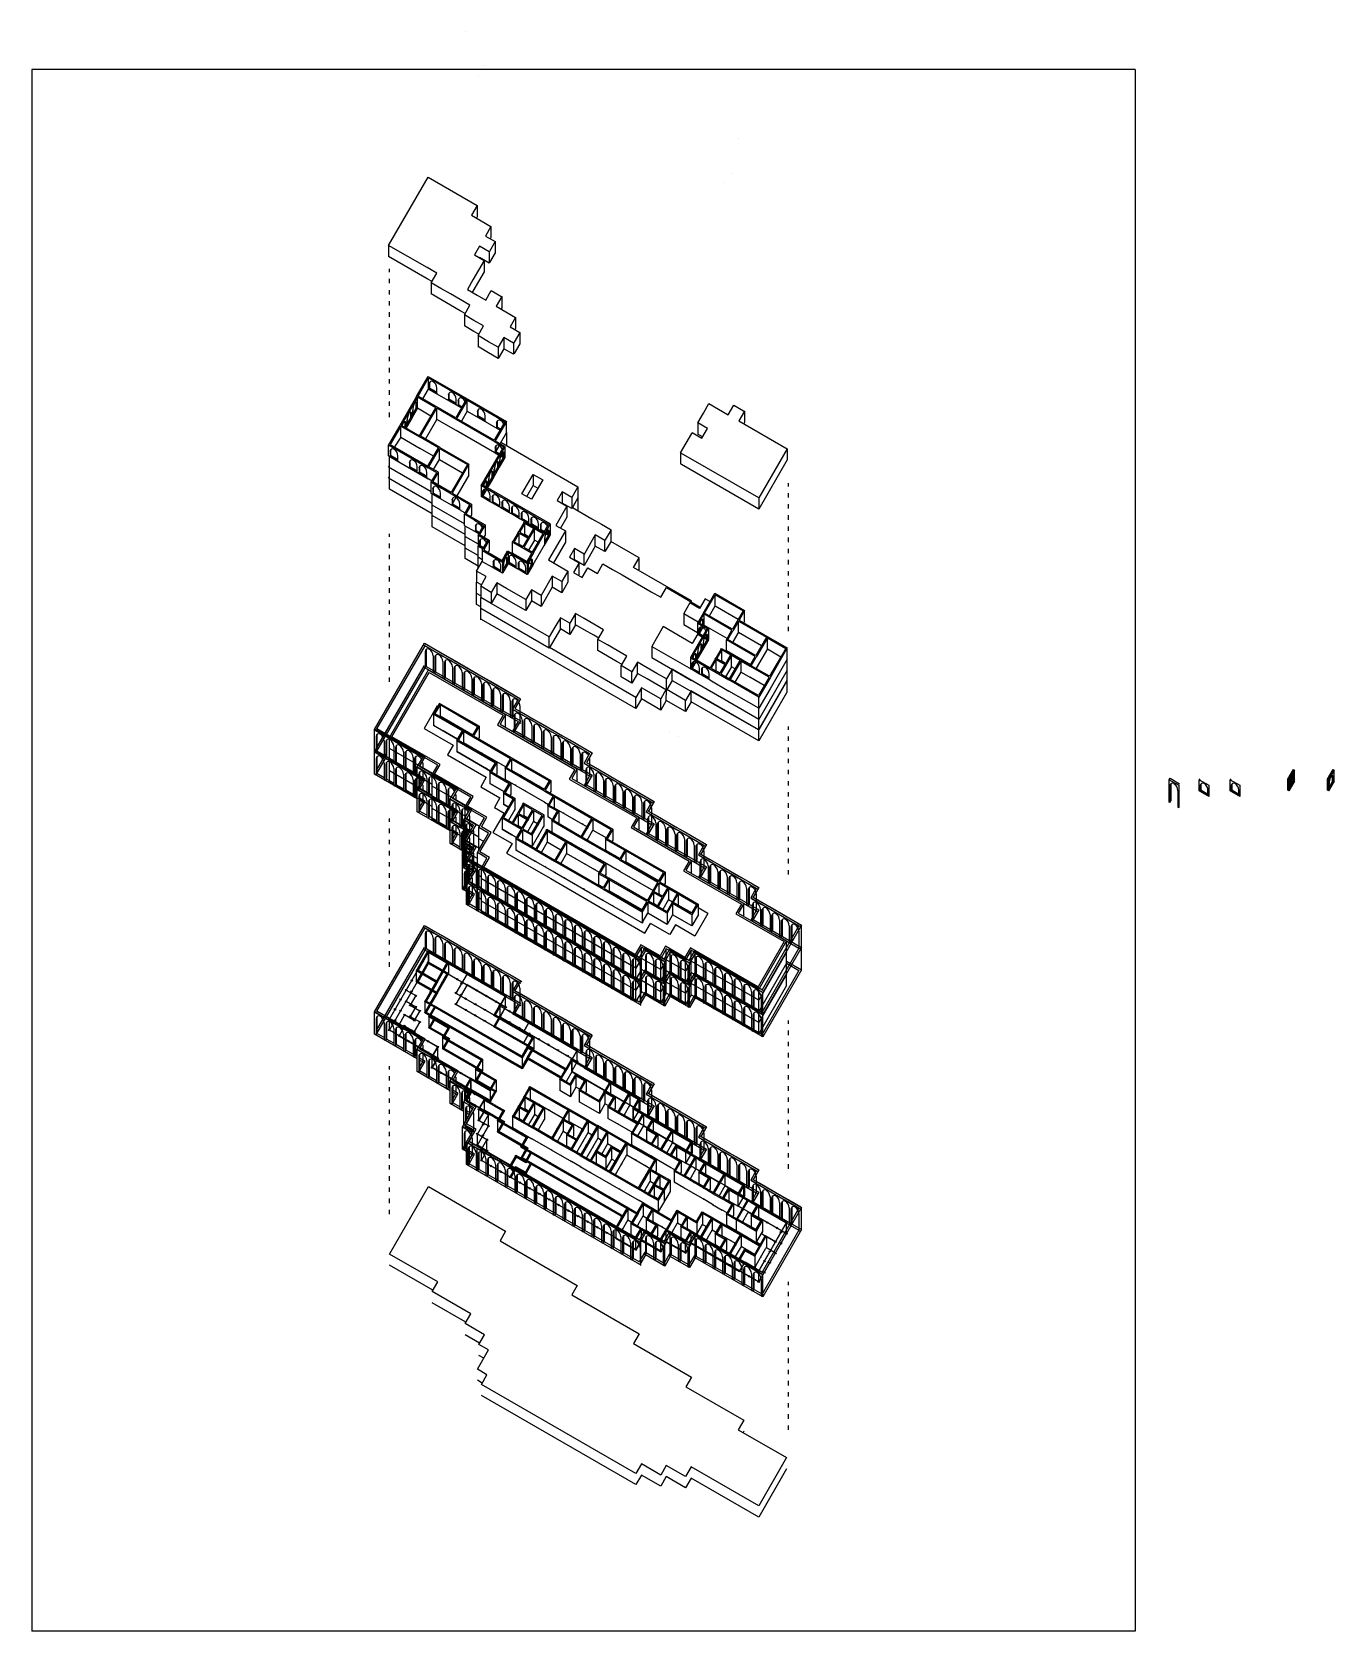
# Model space of a CAD drawing. Header units: metres. Extents: x 1950 to 2882, y 2050 to 2715.
# Drawn here: x 2531.4 to 2882, y 2077.4 to 2508 of the extents above; entities that cross this region are included whole.
import ezdxf

# ---------------------------------------------------------------- set-up
doc = ezdxf.new("R2010")
doc.units = ezdxf.units.M
doc.linetypes.add('ACAD_ISO03W100', pattern=[30, 12, -18])
for name, color, linetype in [('BACK 1', 250, 'Continuous'), ('BRICK WALLS', 250, 'Continuous'), ('CONTEXT', 250, 'Continuous'), ('OUTLINE', 250, 'Continuous'), ('PILARS', 250, 'Continuous')]:
    doc.layers.add(name, color=color, linetype=linetype)
for name, color, linetype, transparency in [('DOUBLE SKIN FACADE', 250, 'Continuous', 0.5), ('lamina', 255, 'Continuous', 0.5), ('lineass', 250, 'ACAD_ISO03W100', 0.5)]:
    doc.layers.add(name, color=color, linetype=linetype, transparency=transparency)

msp = doc.modelspace()

# ---------------------------------------------------------------- linework, layer by layer
at = {"layer": 'BACK 1'}
for p, q in [((2637.01, 2320.43), (2644.81, 2315.93)), ((2644.81, 2315.93), (2643.31, 2313.33)), ((2660.69, 2289.44), (2659.19, 2286.84))]:
    msp.add_line(p, q, dxfattribs=at)
for points in [[(2640.69, 2326.39), (2640.51, 2326.49), (2637.01, 2320.43)], [(2659.47, 2298.92), (2660.97, 2301.52), (2658.37, 2303.02), (2659.87, 2305.62), (2654.67, 2308.62), (2656.17, 2311.22), (2645.78, 2317.22), (2647.28, 2319.81), (2639.49, 2324.31), (2641.14, 2327.17)], [(2641.14, 2327.17), (2651.79, 2321.02), (2650.29, 2318.42), (2671.07, 2306.42), (2669.57, 2303.82), (2687.76, 2293.32), (2686.26, 2290.73), (2701.85, 2281.73), (2700.35, 2279.13), (2710.74, 2273.13), (2709.09, 2270.27), (2703.89, 2273.27), (2702.39, 2270.67), (2697.2, 2273.67), (2695.7, 2271.07), (2661.66, 2290.72), (2663.16, 2293.32), (2660.57, 2294.82)], [(2645.98, 2317.56), (2642.08, 2319.81)], [(2651.79, 2318.02), (2651.59, 2317.67)], [(2643.31, 2313.33), (2653.7, 2307.33)], [(2654.87, 2308.97), (2645.78, 2314.22)], [(2653.7, 2307.33), (2652.2, 2304.74)], [(2652.2, 2304.74), (2657.4, 2301.74)], [(2658.57, 2303.37), (2654.67, 2305.62)], [(2657.4, 2301.74), (2655.9, 2299.14)], [(2659.67, 2299.27), (2658.37, 2300.02)], [(2671.07, 2303.42), (2670.87, 2303.07)], [(2658.49, 2297.64), (2655.49, 2292.44)], [(2655.9, 2299.14), (2658.49, 2297.64)], [(2659.47, 2298.92), (2657.97, 2296.32)], [(2660.57, 2294.82), (2657.97, 2296.32)], [(2655.49, 2292.44), (2660.69, 2289.44)], [(2660.57, 2291.82), (2657.97, 2293.32)], [(2661.86, 2291.07), (2660.57, 2291.82)], [(2659.19, 2286.84), (2665.86, 2282.99)], [(2687.76, 2290.32), (2687.56, 2289.98)], [(2665.86, 2282.99), (2671.06, 2279.99)], [(2671.06, 2279.99), (2684.05, 2272.49)], [(2701.85, 2278.73), (2701.65, 2278.38)], [(2684.05, 2272.49), (2696.43, 2265.34), (2697.93, 2267.94)], [(2713.32, 2270.6), (2709.82, 2264.54), (2704.63, 2267.54)], [(2713.32, 2270.6), (2710.74, 2272.09)], [(2704.63, 2267.54), (2703.13, 2264.94), (2697.93, 2267.94)]]:
    msp.add_lwpolyline(points, dxfattribs=at)
at = {"layer": 'BRICK WALLS'}
for p, q in [((2638.18, 2411.85), (2638.18, 2414.85)), ((2638.18, 2414.85), (2640.65, 2413.43)), ((2638.31, 2411.78), (2638.18, 2411.85)), ((2638.31, 2413.28), (2638.46, 2413.54)), ((2638.31, 2413.28), (2638.31, 2411.84)), ((2638.46, 2412.1), (2638.31, 2411.84)), ((2640.39, 2410.64), (2638.31, 2411.84)), ((2640.39, 2410.58), (2638.31, 2411.78)), ((2638.46, 2413.54), (2638.46, 2412.1)), ((2640.39, 2410.98), (2638.46, 2412.1)), ((2640.39, 2410.64), (2640.39, 2412.08)), ((2643.4, 2412.19), (2643.25, 2411.93)), ((2643.25, 2411.93), (2645.85, 2410.43)), ((2634.85, 2406.67), (2634.85, 2408.17)), ((2635.11, 2408.02), (2634.85, 2408.17)), ((2635.11, 2406.52), (2635.11, 2408.02)), ((2635.18, 2406.65), (2635.18, 2409.65)), ((2640.65, 2410.43), (2640.39, 2410.58)), ((2643.51, 2408.78), (2643.25, 2408.93)), ((2643.51, 2410.28), (2643.66, 2410.54)), ((2643.51, 2410.28), (2643.51, 2408.84)), ((2643.66, 2409.1), (2643.51, 2408.84)), ((2645.59, 2407.64), (2643.51, 2408.84)), ((2645.59, 2407.58), (2643.51, 2408.78)), ((2643.66, 2410.54), (2643.66, 2409.1)), ((2645.59, 2407.98), (2643.66, 2409.1)), ((2645.59, 2407.64), (2645.59, 2409.08)), ((2645.85, 2407.43), (2645.59, 2407.58)), ((2646, 2410.69), (2645.85, 2410.43)), ((2645.85, 2410.43), (2648.32, 2409)), ((2646.11, 2407.28), (2645.85, 2407.43)), ((2646.11, 2408.78), (2646.26, 2409.04)), ((2646.11, 2408.78), (2646.11, 2407.34)), ((2646.26, 2407.6), (2646.11, 2407.34)), ((2647.04, 2406.8), (2646.11, 2407.34)), ((2647.02, 2406.75), (2646.11, 2407.28)), ((2646.26, 2409.04), (2646.26, 2407.6)), ((2647.19, 2407.06), (2646.26, 2407.6)), ((2648.58, 2405.85), (2648.58, 2408.85)), ((2651.19, 2407.69), (2651.04, 2407.43)), ((2651.04, 2407.43), (2653.64, 2405.93)), ((2631.85, 2401.53), (2631.85, 2402.98)), ((2632.11, 2402.83), (2631.85, 2402.98)), ((2632.41, 2401.85), (2632.41, 2403.59)), ((2633.35, 2404.08), (2633.35, 2405.58)), ((2633.61, 2405.43), (2633.35, 2405.58)), ((2633.61, 2403.93), (2633.35, 2404.08)), ((2633.61, 2403.93), (2633.61, 2405.43)), ((2633.91, 2404.45), (2633.91, 2406.19)), ((2635.11, 2406.52), (2634.85, 2406.67)), ((2640.38, 2403.65), (2640.38, 2406.65)), ((2651.3, 2404.28), (2651.04, 2404.43)), ((2651.3, 2405.78), (2651.45, 2406.04)), ((2651.3, 2405.78), (2651.3, 2404.34)), ((2651.45, 2404.6), (2651.3, 2404.34)), ((2653.38, 2403.14), (2651.3, 2404.34)), ((2653.38, 2403.08), (2651.3, 2404.28)), ((2651.45, 2406.04), (2651.45, 2404.6)), ((2653.38, 2403.48), (2651.45, 2404.6)), ((2653.38, 2403.14), (2653.38, 2404.58)), ((2653.64, 2402.93), (2653.38, 2403.08)), ((2656.39, 2404.69), (2656.24, 2404.43)), ((2656.24, 2404.43), (2658.71, 2403)), ((2656.5, 2402.78), (2656.65, 2403.04)), ((2656.65, 2403.04), (2656.65, 2401.6)), ((2659.12, 2400.11), (2659.12, 2403.11)), ((2630.68, 2398.86), (2629, 2396.25)), ((2630.68, 2398.86), (2630.68, 2401.86)), ((2632.11, 2401.38), (2632.11, 2402.83)), ((2656.5, 2401.28), (2656.24, 2401.43)), ((2656.5, 2402.78), (2656.5, 2401.34)), ((2656.65, 2401.6), (2656.5, 2401.34)), ((2657.44, 2400.8), (2656.5, 2401.34)), ((2657.41, 2400.75), (2656.5, 2401.28)), ((2657.59, 2401.06), (2656.65, 2401.6)), ((2627.42, 2393.81), (2627.42, 2396.81)), ((2627.55, 2396.74), (2630.15, 2395.24)), ((2627.81, 2395.09), (2627.96, 2395.35)), ((2627.81, 2395.09), (2627.81, 2393.65)), ((2627.96, 2395.35), (2627.96, 2393.91)), ((2641.08, 2392.86), (2641.08, 2395.86)), ((2655.84, 2397.73), (2658.31, 2396.3)), ((2656.1, 2394.58), (2655.84, 2394.73)), ((2656.1, 2396.08), (2656.25, 2396.34)), ((2656.1, 2396.08), (2656.1, 2394.64)), ((2656.25, 2394.9), (2656.1, 2394.64)), ((2657.03, 2394.1), (2656.1, 2394.64)), ((2657.01, 2394.05), (2656.1, 2394.58)), ((2656.25, 2396.34), (2656.25, 2394.9)), ((2657.18, 2394.36), (2656.25, 2394.9)), ((2658.18, 2393.44), (2658.18, 2394.86)), ((2658.31, 2393.3), (2658.31, 2394.8)), ((2658.57, 2394.65), (2658.31, 2394.8)), ((2658.57, 2393.15), (2658.57, 2394.65)), ((2627.81, 2393.59), (2627.55, 2393.74)), ((2627.96, 2393.91), (2627.81, 2393.65)), ((2629.89, 2392.45), (2627.81, 2393.65)), ((2629.89, 2392.39), (2627.81, 2393.59)), ((2629.89, 2392.8), (2627.96, 2393.91)), ((2629.89, 2392.45), (2629.89, 2393.89)), ((2630.15, 2392.24), (2629.89, 2392.39)), ((2632.75, 2393.74), (2635.35, 2392.24)), ((2633.01, 2390.59), (2632.75, 2390.74)), ((2633.01, 2392.09), (2633.16, 2392.35)), ((2633.01, 2392.09), (2633.01, 2390.65)), ((2633.16, 2390.91), (2633.01, 2390.65)), ((2635.09, 2389.45), (2633.01, 2390.65)), ((2635.09, 2389.39), (2633.01, 2390.59)), ((2633.16, 2392.35), (2633.16, 2390.91)), ((2635.09, 2389.8), (2633.16, 2390.91)), ((2635.09, 2389.45), (2635.09, 2390.89)), ((2635.35, 2392.24), (2637.95, 2390.74)), ((2635.61, 2390.59), (2635.76, 2390.85)), ((2635.61, 2390.59), (2635.61, 2389.15)), ((2635.76, 2390.85), (2635.76, 2389.41)), ((2649.02, 2388.62), (2649.02, 2391.62)), ((2655.87, 2388.48), (2655.87, 2390.22)), ((2656.81, 2390.71), (2656.81, 2392.21)), ((2657.07, 2392.06), (2656.81, 2392.21)), ((2657.07, 2390.56), (2656.81, 2390.71)), ((2657.07, 2390.56), (2657.07, 2392.06)), ((2657.37, 2391.08), (2657.37, 2392.82)), ((2658.18, 2393.38), (2657.51, 2393.76)), ((2658.18, 2393.44), (2657.52, 2393.82)), ((2658.18, 2393.79), (2657.62, 2394.11)), ((2658.31, 2393.3), (2658.18, 2393.38)), ((2658.57, 2393.15), (2658.31, 2393.3)), ((2635.35, 2389.24), (2635.09, 2389.39)), ((2635.61, 2389.09), (2635.35, 2389.24)), ((2635.76, 2389.41), (2635.61, 2389.15)), ((2637.69, 2387.95), (2635.61, 2389.15)), ((2637.69, 2387.89), (2635.61, 2389.09)), ((2637.69, 2388.3), (2635.76, 2389.41)), ((2637.69, 2387.95), (2637.69, 2389.39)), ((2637.95, 2387.74), (2637.69, 2387.89)), ((2638.91, 2383.72), (2638.91, 2386.72)), ((2639.04, 2386.64), (2641.64, 2385.14)), ((2640.82, 2386.42), (2640.82, 2389.42)), ((2652.31, 2385.91), (2652.46, 2386.17)), ((2652.31, 2385.91), (2652.31, 2382.91)), ((2652.44, 2385.84), (2652.31, 2385.91)), ((2652.44, 2385.84), (2655.03, 2384.34)), ((2670.9, 2375.52), (2652.72, 2386.02)), ((2653.81, 2385.51), (2653.81, 2387.01)), ((2654.07, 2386.86), (2653.81, 2387.01)), ((2654.07, 2385.36), (2654.07, 2386.86)), ((2654.37, 2385.88), (2654.37, 2387.62)), ((2655.31, 2388.11), (2655.31, 2389.61)), ((2655.57, 2389.46), (2655.31, 2389.61)), ((2655.57, 2387.96), (2655.31, 2388.11)), ((2655.57, 2387.96), (2655.57, 2389.46)), ((2639.3, 2383.49), (2639.04, 2383.64)), ((2639.3, 2384.99), (2639.45, 2385.25)), ((2639.3, 2384.99), (2639.3, 2383.55)), ((2639.45, 2383.81), (2639.3, 2383.55)), ((2641.38, 2382.35), (2639.3, 2383.55)), ((2641.38, 2382.29), (2639.3, 2383.49)), ((2639.45, 2385.25), (2639.45, 2383.81)), ((2641.38, 2382.7), (2639.45, 2383.81)), ((2641.38, 2382.35), (2641.38, 2383.79)), ((2641.64, 2382.14), (2641.38, 2382.29)), ((2644.24, 2383.64), (2646.84, 2382.14)), ((2644.5, 2381.99), (2644.65, 2382.25)), ((2644.5, 2381.99), (2644.5, 2380.55)), ((2644.52, 2383.83), (2649.72, 2380.83)), ((2644.65, 2382.25), (2644.65, 2380.81)), ((2646.84, 2382.14), (2649.31, 2380.72)), ((2652.31, 2382.91), (2652.44, 2382.84)), ((2652.7, 2382.69), (2652.44, 2382.84)), ((2652.7, 2384.19), (2652.85, 2384.45)), ((2652.7, 2384.19), (2652.7, 2382.75)), ((2652.85, 2383.01), (2652.7, 2382.75)), ((2654.77, 2381.55), (2652.7, 2382.75)), ((2654.77, 2381.49), (2652.7, 2382.69)), ((2652.85, 2384.45), (2652.85, 2383.01)), ((2654.77, 2381.89), (2652.85, 2383.01)), ((2652.87, 2383.28), (2652.87, 2384.64)), ((2654.07, 2385.36), (2653.81, 2385.51)), ((2654.77, 2381.55), (2654.77, 2382.99)), ((2654.9, 2381.41), (2654.77, 2381.49)), ((2655.03, 2384.34), (2657.63, 2382.84)), ((2655.29, 2382.69), (2655.44, 2382.95)), ((2655.29, 2382.69), (2655.29, 2381.25)), ((2655.44, 2381.51), (2655.29, 2381.25)), ((2655.44, 2382.95), (2655.44, 2381.51)), ((2657.37, 2380.39), (2655.44, 2381.51)), ((2657.37, 2380.05), (2657.37, 2381.49)), ((2657.63, 2382.84), (2660.23, 2381.34)), ((2657.89, 2381.19), (2658.04, 2381.45)), ((2658.04, 2381.45), (2658.04, 2380.01)), ((2644.5, 2380.49), (2644.24, 2380.64)), ((2644.65, 2380.81), (2644.5, 2380.55)), ((2646.58, 2379.35), (2644.5, 2380.55)), ((2646.58, 2379.29), (2644.5, 2380.49)), ((2646.58, 2379.7), (2644.65, 2380.81)), ((2646.58, 2379.35), (2646.58, 2380.79)), ((2646.84, 2379.14), (2646.58, 2379.29)), ((2646.84, 2379.14), (2648.01, 2378.47)), ((2647.81, 2378.12), (2649.31, 2380.72)), ((2647.81, 2375.12), (2647.81, 2378.12)), ((2650.53, 2376.54), (2647.81, 2378.12)), ((2649.72, 2380.83), (2648.22, 2378.23)), ((2648.22, 2378.23), (2653.41, 2375.23)), ((2649.72, 2377.83), (2649.52, 2377.48)), ((2649.72, 2380.83), (2649.72, 2377.83)), ((2654.9, 2381.41), (2655.16, 2381.26)), ((2655.29, 2381.19), (2655.16, 2381.26)), ((2657.37, 2380.05), (2655.29, 2381.25)), ((2657.37, 2379.99), (2655.29, 2381.19)), ((2657.63, 2379.84), (2657.37, 2379.99)), ((2657.89, 2379.69), (2657.63, 2379.84)), ((2657.89, 2381.19), (2657.89, 2379.75)), ((2658.04, 2380.01), (2657.89, 2379.75)), ((2659.97, 2378.55), (2657.89, 2379.75)), ((2659.97, 2378.49), (2657.89, 2379.69)), ((2659.97, 2378.89), (2658.04, 2380.01)), ((2659.97, 2378.55), (2659.97, 2379.99)), ((2660.23, 2378.34), (2659.97, 2378.49)), ((2660.23, 2381.34), (2662.83, 2379.84)), ((2660.49, 2378.19), (2660.23, 2378.34)), ((2660.49, 2379.69), (2660.64, 2379.95)), ((2660.49, 2379.69), (2660.49, 2378.25)), ((2660.64, 2378.51), (2660.49, 2378.25)), ((2662.57, 2377.05), (2660.49, 2378.25)), ((2662.57, 2376.99), (2660.49, 2378.19)), ((2660.64, 2379.95), (2660.64, 2378.51)), ((2662.57, 2377.39), (2660.64, 2378.51)), ((2662.57, 2377.05), (2662.57, 2378.49)), ((2662.83, 2379.84), (2665.43, 2378.34)), ((2663.09, 2378.19), (2663.24, 2378.45)), ((2663.09, 2378.19), (2663.09, 2376.75)), ((2663.24, 2378.45), (2663.24, 2377.01)), ((2665.43, 2378.34), (2668.03, 2376.84)), ((2647.94, 2375.04), (2647.81, 2375.12)), ((2647.94, 2375.04), (2650.53, 2373.54)), ((2650.53, 2376.54), (2653, 2375.12)), ((2650.79, 2373.39), (2650.53, 2373.54)), ((2650.79, 2374.89), (2650.94, 2375.15)), ((2650.79, 2374.89), (2650.79, 2373.45)), ((2650.94, 2373.71), (2650.79, 2373.45)), ((2651.73, 2372.91), (2650.79, 2373.45)), ((2651.7, 2372.87), (2650.79, 2373.39)), ((2650.94, 2375.15), (2650.94, 2373.71)), ((2651.88, 2373.17), (2650.94, 2373.71)), ((2651.5, 2372.52), (2653, 2375.12)), ((2653.41, 2375.23), (2651.91, 2372.63)), ((2653.41, 2375.23), (2653.41, 2372.53)), ((2662.56, 2370.07), (2662.56, 2373.07)), ((2662.83, 2376.84), (2662.57, 2376.99)), ((2663.09, 2376.69), (2662.83, 2376.84)), ((2663.24, 2377.01), (2663.09, 2376.75)), ((2665.17, 2375.55), (2663.09, 2376.75)), ((2665.17, 2375.49), (2663.09, 2376.69)), ((2665.17, 2375.89), (2663.24, 2377.01)), ((2664.06, 2372.66), (2664.06, 2375.66)), ((2665.17, 2375.55), (2665.17, 2376.99)), ((2665.43, 2375.34), (2665.17, 2375.49)), ((2665.69, 2375.19), (2665.43, 2375.34)), ((2665.69, 2376.69), (2665.84, 2376.95)), ((2665.69, 2376.69), (2665.69, 2375.25)), ((2665.84, 2375.51), (2665.69, 2375.25)), ((2667.77, 2374.05), (2665.69, 2375.25)), ((2667.77, 2373.99), (2665.69, 2375.19)), ((2665.84, 2376.95), (2665.84, 2375.51)), ((2667.77, 2374.39), (2665.84, 2375.51)), ((2666.65, 2371.16), (2666.65, 2374.16)), ((2667.77, 2374.05), (2667.77, 2375.49)), ((2668.03, 2373.84), (2667.77, 2373.99)), ((2668.03, 2376.84), (2670.49, 2375.41)), ((2668.28, 2373.69), (2668.03, 2373.84)), ((2668.28, 2375.19), (2668.43, 2375.45)), ((2668.28, 2375.19), (2668.28, 2373.75)), ((2668.43, 2374.01), (2668.28, 2373.75)), ((2669.22, 2373.21), (2668.28, 2373.75)), ((2669.19, 2373.16), (2668.28, 2373.69)), ((2668.43, 2375.45), (2668.43, 2374.01)), ((2669.37, 2373.47), (2668.43, 2374.01)), ((2669.14, 2373.07), (2670.49, 2375.41)), ((2670.9, 2375.52), (2669.25, 2372.66)), ((2670.36, 2372.49), (2669.66, 2372.89)), ((2670.36, 2372.55), (2669.68, 2372.94)), ((2670.36, 2372.89), (2669.79, 2373.23)), ((2670.36, 2372.55), (2670.36, 2373.83)), ((2670.42, 2372.28), (2670.42, 2373.78)), ((2670.68, 2373.63), (2670.42, 2373.78)), ((2670.62, 2373.69), (2670.62, 2373.66)), ((2670.68, 2372.13), (2670.68, 2373.63)), ((2670.9, 2375.52), (2670.9, 2372.52)), ((2651.5, 2372.52), (2651.5, 2369.52)), ((2651.5, 2372.52), (2651.63, 2372.44)), ((2651.5, 2369.52), (2651.63, 2369.44)), ((2651.63, 2372.44), (2654.1, 2371.02)), ((2651.89, 2369.29), (2651.63, 2369.44)), ((2651.89, 2370.79), (2652.04, 2371.05)), ((2651.89, 2370.79), (2651.89, 2369.35)), ((2652.04, 2369.61), (2651.89, 2369.35)), ((2652.83, 2368.81), (2651.89, 2369.35)), ((2652.8, 2368.77), (2651.89, 2369.29)), ((2651.91, 2372.63), (2654.51, 2371.13)), ((2652.04, 2371.05), (2652.04, 2369.61)), ((2652.98, 2369.07), (2652.04, 2369.61)), ((2652.6, 2368.42), (2654.1, 2371.02)), ((2654.51, 2371.13), (2653.01, 2368.53)), ((2653.01, 2368.53), (2657.95, 2365.68)), ((2653.41, 2372.53), (2653.08, 2371.95)), ((2654.51, 2371.13), (2654.51, 2368.43)), ((2660.8, 2367.62), (2660.8, 2370.62)), ((2669.33, 2369.79), (2669.25, 2369.66)), ((2669.48, 2370.05), (2669.48, 2371.79)), ((2670.42, 2372.46), (2670.36, 2372.49)), ((2670.68, 2372.13), (2670.42, 2372.28)), ((2670.9, 2372.52), (2670.83, 2372.39)), ((2652.6, 2368.42), (2652.6, 2365.42)), ((2652.73, 2368.35), (2652.6, 2368.42)), ((2652.6, 2365.42), (2652.73, 2365.35)), ((2652.73, 2368.35), (2655.33, 2366.85)), ((2655.33, 2363.85), (2652.73, 2365.35)), ((2654.51, 2368.43), (2654.18, 2367.86)), ((2655.33, 2366.85), (2657.93, 2365.35)), ((2655.59, 2365.2), (2655.74, 2365.46)), ((2655.59, 2365.2), (2655.59, 2363.76)), ((2655.74, 2365.46), (2655.74, 2364.02)), ((2658.06, 2365.27), (2657.93, 2365.35)), ((2657.95, 2365.68), (2659.45, 2368.28)), ((2658.21, 2365.53), (2658.06, 2365.27)), ((2658.06, 2365.27), (2658.06, 2362.27)), ((2659.56, 2367.87), (2658.21, 2365.53)), ((2658.28, 2362.66), (2658.28, 2364.4)), ((2659.22, 2364.89), (2659.22, 2366.39)), ((2659.48, 2366.24), (2659.22, 2366.39)), ((2659.48, 2364.74), (2659.22, 2364.89)), ((2659.45, 2368.28), (2664.64, 2365.28)), ((2659.48, 2364.74), (2659.48, 2366.24)), ((2659.56, 2367.87), (2662.03, 2366.44)), ((2659.56, 2367.87), (2659.56, 2364.87)), ((2659.69, 2364.79), (2659.56, 2364.87)), ((2659.69, 2366.29), (2659.84, 2366.55)), ((2659.69, 2366.29), (2659.69, 2364.85)), ((2659.84, 2365.11), (2659.69, 2364.85)), ((2661.77, 2363.65), (2659.69, 2364.85)), ((2661.77, 2363.59), (2659.69, 2364.79)), ((2659.84, 2366.55), (2659.84, 2365.11)), ((2661.77, 2364), (2659.84, 2365.11)), ((2661.77, 2363.65), (2661.77, 2365.09)), ((2662.03, 2366.44), (2664.62, 2364.94)), ((2662.28, 2364.79), (2662.43, 2365.05)), ((2662.28, 2364.79), (2662.28, 2363.35)), ((2662.43, 2365.05), (2662.43, 2363.61)), ((2664.75, 2364.87), (2664.62, 2364.94)), ((2664.64, 2365.28), (2665.99, 2367.62)), ((2666.4, 2367.73), (2664.75, 2364.87)), ((2664.75, 2364.87), (2664.75, 2361.87)), ((2665.92, 2364.49), (2665.92, 2365.99)), ((2666.18, 2365.84), (2665.92, 2365.99)), ((2666.18, 2364.34), (2665.92, 2364.49)), ((2666.18, 2364.34), (2666.18, 2365.84)), ((2655.59, 2363.7), (2655.33, 2363.85)), ((2655.74, 2364.02), (2655.59, 2363.76)), ((2657.67, 2362.56), (2655.59, 2363.76)), ((2657.67, 2362.5), (2655.59, 2363.7)), ((2657.67, 2362.9), (2655.74, 2364.02)), ((2657.67, 2362.56), (2657.67, 2364)), ((2657.93, 2362.35), (2657.67, 2362.5)), ((2658.06, 2362.27), (2657.93, 2362.35)), ((2658.06, 2362.27), (2658.13, 2362.4)), ((2662.03, 2363.44), (2661.77, 2363.59)), ((2662.28, 2363.29), (2662.03, 2363.44)), ((2662.43, 2363.61), (2662.28, 2363.35)), ((2664.36, 2362.15), (2662.28, 2363.35)), ((2664.36, 2362.09), (2662.28, 2363.29)), ((2664.36, 2362.5), (2662.43, 2363.61)), ((2664.36, 2362.15), (2664.36, 2363.59)), ((2664.62, 2361.94), (2664.36, 2362.09)), ((2664.75, 2361.87), (2664.62, 2361.94)), ((2664.75, 2361.87), (2664.83, 2362)), ((2664.98, 2362.26), (2664.98, 2364)), ((2715.32, 2353.46), (2715.32, 2356.46)), ((2712.06, 2351.41), (2710.56, 2348.81)), ((2723.27, 2349.22), (2723.27, 2352.22)), ((2713.16, 2347.31), (2708.66, 2339.52)), ((2713.57, 2347.42), (2709.07, 2339.63)), ((2710.64, 2348.94), (2710.56, 2348.81)), ((2710.56, 2348.81), (2710.56, 2345.81)), ((2710.69, 2348.74), (2710.56, 2348.81)), ((2710.69, 2348.74), (2713.16, 2347.31)), ((2710.95, 2347.09), (2711.1, 2347.35)), ((2710.95, 2347.09), (2710.95, 2345.65)), ((2712.32, 2351.26), (2710.97, 2348.92)), ((2713.57, 2347.42), (2710.97, 2348.92)), ((2711.1, 2347.35), (2711.1, 2345.91)), ((2711.99, 2348.34), (2711.99, 2349.78)), ((2712.25, 2349.63), (2711.99, 2349.78)), ((2712.25, 2348.19), (2712.25, 2349.63)), ((2712.32, 2351.26), (2712.32, 2348.26)), ((2713.57, 2347.42), (2713.57, 2344.42)), ((2721.62, 2346.36), (2721.62, 2349.36)), ((2710.56, 2345.81), (2710.69, 2345.74)), ((2710.95, 2345.59), (2710.69, 2345.74)), ((2711.1, 2345.91), (2710.95, 2345.65)), ((2711.89, 2345.11), (2710.95, 2345.65)), ((2711.86, 2345.06), (2710.95, 2345.59)), ((2712.04, 2345.37), (2711.1, 2345.91)), ((2711.59, 2341.59), (2711.59, 2343.09)), ((2711.85, 2342.94), (2711.59, 2343.09)), ((2711.85, 2341.44), (2711.85, 2342.94)), ((2712.15, 2341.96), (2712.15, 2343.7)), ((2713.03, 2344.39), (2712.33, 2344.79)), ((2713.03, 2344.45), (2712.35, 2344.84)), ((2713.03, 2344.8), (2712.45, 2345.13)), ((2713.03, 2344.45), (2713.03, 2345.73)), ((2713.09, 2344.36), (2713.03, 2344.39)), ((2713.09, 2344.18), (2713.09, 2345.68)), ((2713.35, 2345.53), (2713.09, 2345.68)), ((2713.35, 2344.03), (2713.09, 2344.18)), ((2713.35, 2344.03), (2713.35, 2345.53)), ((2713.5, 2344.29), (2713.57, 2344.42)), ((2718.36, 2341.31), (2718.36, 2344.31)), ((2729.41, 2341.86), (2729.41, 2344.86)), ((2708.66, 2339.52), (2708.66, 2336.52)), ((2708.79, 2339.44), (2708.66, 2339.52)), ((2708.79, 2339.44), (2711.39, 2337.94)), ((2709.07, 2339.63), (2714.01, 2336.78)), ((2710.09, 2339.04), (2710.09, 2340.49)), ((2710.35, 2340.34), (2710.09, 2340.49)), ((2710.35, 2338.89), (2710.35, 2340.34)), ((2710.65, 2339.36), (2710.65, 2341.1)), ((2711.85, 2341.44), (2711.59, 2341.59)), ((2715.62, 2335.97), (2715.62, 2338.97)), ((2717.01, 2341.98), (2717.27, 2341.83)), ((2717.12, 2338.57), (2717.12, 2341.57)), ((2719.71, 2337.07), (2719.71, 2340.07)), ((2722.31, 2335.57), (2722.31, 2338.57)), ((2734.76, 2339.12), (2734.76, 2342.12)), ((2708.79, 2336.44), (2708.66, 2336.52)), ((2709.05, 2336.29), (2708.79, 2336.44)), ((2709.05, 2337.79), (2709.2, 2338.05)), ((2709.05, 2337.79), (2709.05, 2336.35)), ((2709.2, 2336.61), (2709.05, 2336.35)), ((2711.13, 2335.15), (2709.05, 2336.35)), ((2711.13, 2335.09), (2709.05, 2336.29)), ((2709.2, 2338.05), (2709.2, 2336.61)), ((2711.13, 2335.5), (2709.2, 2336.61)), ((2711.13, 2335.15), (2711.13, 2336.59)), ((2711.39, 2334.94), (2711.13, 2335.09)), ((2711.39, 2337.94), (2713.99, 2336.44)), ((2711.65, 2334.79), (2711.39, 2334.94)), ((2711.65, 2336.29), (2711.8, 2336.55)), ((2711.65, 2336.29), (2711.65, 2334.85)), ((2711.8, 2335.11), (2711.65, 2334.85)), ((2713.73, 2333.65), (2711.65, 2334.85)), ((2713.73, 2333.59), (2711.65, 2334.79)), ((2711.8, 2336.55), (2711.8, 2335.11)), ((2713.73, 2334), (2711.8, 2335.11)), ((2713.73, 2333.65), (2713.73, 2335.09)), ((2713.99, 2333.44), (2713.73, 2333.59)), ((2641.25, 2326.76), (2641.25, 2323.76)), ((2727.11, 2325.87), (2727.11, 2328.87)), ((2639.49, 2324.31), (2639.49, 2321.31)), ((2639.49, 2321.31), (2645.98, 2317.56)), ((2647.54, 2319.66), (2647.54, 2316.66)), ((2651.79, 2321.02), (2651.79, 2318.02)), ((2647.54, 2316.66), (2647.49, 2316.57)), ((2647.54, 2316.66), (2650.14, 2315.16)), ((2658.77, 2309.72), (2658.77, 2306.72)), ((2660.53, 2312.16), (2660.53, 2309.16)), ((2671.07, 2306.42), (2671.07, 2303.42)), ((2663.82, 2299.87), (2663.82, 2296.87)), ((2669.42, 2303.57), (2671.76, 2302.22)), ((2669.42, 2300.57), (2670.46, 2299.97)), ((2669.57, 2303.82), (2671.91, 2302.47)), ((2670.26, 2299.62), (2670.26, 2296.62)), ((2672.02, 2302.07), (2672.02, 2299.07)), ((2662.32, 2297.27), (2662.32, 2294.27)), ((2666.42, 2298.37), (2666.42, 2295.37)), ((2669.17, 2297.13), (2669.17, 2294.13)), ((2671.36, 2295.52), (2671.36, 2292.52)), ((2673.27, 2298.23), (2673.27, 2295.23)), ((2682.41, 2296.07), (2682.41, 2293.07)), ((2663.42, 2293.17), (2663.42, 2290.17)), ((2666.02, 2291.67), (2666.02, 2288.67)), ((2670.12, 2292.77), (2670.12, 2289.77)), ((2687.76, 2293.32), (2687.76, 2290.32)), ((2663.42, 2290.17), (2663.37, 2290.08)), ((2675.32, 2289.77), (2675.32, 2286.77)), ((2685.85, 2290.62), (2685.85, 2287.62)), ((2691.31, 2287.47), (2691.31, 2284.47)), ((2685.86, 2284.03), (2685.86, 2281.03)), ((2683.95, 2281.32), (2683.95, 2278.32)), ((2686.81, 2279.67), (2686.81, 2276.67)), ((2700.2, 2278.87), (2700.2, 2275.87)), ((2701.85, 2281.73), (2701.85, 2278.73)), ((2698.7, 2276.27), (2698.7, 2273.27)), ((2702.8, 2277.37), (2702.8, 2274.37)), ((2695.7, 2271.07), (2695.7, 2268.07)), ((2697.2, 2273.67), (2697.2, 2270.67)), ((2702.39, 2270.67), (2702.39, 2267.67)), ((2709.09, 2270.27), (2709.09, 2267.27)), ((2638.18, 2260.17), (2638.18, 2257.17)), ((2643.53, 2257.43), (2643.53, 2254.43)), ((2634.92, 2252.12), (2634.92, 2255.12)), ((2637.12, 2246.92), (2637.12, 2243.92)), ((2638.22, 2242.83), (2638.22, 2239.83)), ((2641.91, 2237.23), (2641.91, 2234.23)), ((2666.51, 2237.23), (2666.51, 2234.23)), ((2652.72, 2231.34), (2652.72, 2228.34)), ((2663.36, 2231.77), (2663.36, 2228.77)), ((2676.75, 2230.97), (2676.75, 2227.97)), ((2650.81, 2228.63), (2650.81, 2225.63)), ((2676.75, 2227.97), (2685.59, 2222.87)), ((2677.85, 2226.87), (2677.85, 2223.87)), ((2647.81, 2223.43), (2647.81, 2220.43)), ((2648.07, 2223.28), (2648.07, 2220.28)), ((2649.57, 2225.88), (2649.57, 2222.88)), ((2654.76, 2222.88), (2654.76, 2219.88)), ((2656.41, 2225.74), (2656.41, 2222.74)), ((2665.56, 2223.58), (2665.56, 2220.58)), ((2673.49, 2225.92), (2673.49, 2222.92)), ((2676.35, 2224.27), (2676.35, 2221.27)), ((2678.69, 2222.92), (2678.69, 2219.92)), ((2680.6, 2225.63), (2680.6, 2222.63)), ((2685.65, 2222.37), (2685.65, 2219.37)), ((2687.15, 2224.97), (2687.15, 2221.97)), ((2662.56, 2218.38), (2662.56, 2215.38)), ((2664.06, 2220.98), (2664.06, 2217.98)), ((2666.65, 2219.48), (2666.65, 2216.48)), ((2669.4, 2218.24), (2669.4, 2215.24)), ((2684.15, 2219.77), (2684.15, 2216.77)), ((2686.48, 2218.42), (2686.48, 2215.42)), ((2688.39, 2221.13), (2688.39, 2218.13)), ((2692.34, 2221.97), (2692.34, 2218.97)), ((2693.18, 2218.02), (2693.18, 2215.02)), ((2695.09, 2220.73), (2695.09, 2217.73)), ((2656.7, 2214.84), (2656.7, 2211.84)), ((2660.8, 2215.93), (2660.8, 2212.93)), ((2674.45, 2214.98), (2677.05, 2213.48)), ((2674.45, 2214.98), (2674.45, 2211.98)), ((2674.6, 2215.24), (2677.2, 2213.74)), ((2676.94, 2213.89), (2675.29, 2211.03)), ((2677.2, 2213.74), (2675.55, 2210.88)), ((2675.95, 2217.58), (2675.95, 2214.58)), ((2677.2, 2213.74), (2677.2, 2210.74)), ((2681.15, 2214.58), (2681.15, 2211.58)), ((2696.04, 2216.37), (2696.04, 2213.37)), ((2698.64, 2214.87), (2698.64, 2211.87)), ((2674.45, 2211.98), (2675.49, 2211.38)), ((2677.89, 2209.53), (2675.29, 2211.03)), ((2675.29, 2211.03), (2675.29, 2208.03)), ((2678.04, 2209.79), (2675.44, 2211.29)), ((2677.2, 2210.74), (2677, 2210.39)), ((2683.74, 2213.08), (2683.74, 2210.08)), ((2686.34, 2211.58), (2686.34, 2208.58)), ((2692.78, 2211.33), (2692.78, 2208.33)), ((2696.88, 2212.42), (2696.88, 2209.42)), ((2699.88, 2211.03), (2699.88, 2208.03)), ((2703.83, 2211.87), (2703.83, 2208.87)), ((2676.59, 2207.28), (2675.29, 2208.03)), ((2683.34, 2206.38), (2685.94, 2204.88)), ((2683.34, 2206.38), (2683.34, 2203.38)), ((2683.49, 2206.64), (2686.09, 2205.14)), ((2687.33, 2207.89), (2685.68, 2205.03)), ((2687.59, 2207.74), (2685.94, 2204.88)), ((2685.94, 2204.88), (2685.94, 2201.88)), ((2689.78, 2206.13), (2687.18, 2207.63)), ((2689.93, 2206.39), (2687.33, 2207.89)), ((2687.44, 2207.48), (2687.44, 2204.48)), ((2691.54, 2208.58), (2691.54, 2205.58)), ((2704.93, 2207.77), (2704.93, 2204.77)), ((2709.18, 2209.13), (2709.18, 2206.13)), ((2683.34, 2203.38), (2685.94, 2201.88)), ((2687.44, 2204.48), (2685.94, 2201.88)), ((2688.74, 2203.73), (2687.44, 2204.48)), ((2688.89, 2203.99), (2688.63, 2204.14)), ((2697.83, 2201.48), (2697.83, 2198.48)), ((2699.48, 2204.34), (2699.48, 2201.34)), ((2704.27, 2201.23), (2704.27, 2198.23)), ((2706.18, 2203.94), (2706.18, 2200.94)), ((2710.13, 2204.77), (2710.13, 2201.77)), ((2710.96, 2200.83), (2710.96, 2197.83)), ((2712.72, 2203.27), (2712.72, 2200.27)), ((2697.83, 2198.48), (2698.87, 2197.88)), ((2698.93, 2197.38), (2698.93, 2194.38)), ((2700.43, 2199.98), (2700.43, 2196.98)), ((2703.18, 2198.74), (2703.18, 2195.74)), ((2713.97, 2199.44), (2713.97, 2196.44)), ((2717.92, 2197.27), (2716.37, 2194.59)), ((2717.92, 2200.27), (2717.92, 2197.27)), ((2723.27, 2197.53), (2723.27, 2194.53)), ((2695.93, 2192.19), (2695.93, 2189.19)), ((2700.03, 2193.28), (2700.03, 2190.28)), ((2701.6, 2196.01), (2701.6, 2193.01)), ((2719.02, 2196.18), (2719.02, 2193.18)), ((2720.27, 2192.34), (2720.27, 2189.34)), ((2726.96, 2191.94), (2726.96, 2188.94)), ((2691.83, 2191.09), (2691.83, 2188.09)), ((2696.77, 2188.24), (2696.77, 2185.24)), ((2698.53, 2190.69), (2698.53, 2187.69)), ((2705.22, 2190.28), (2705.22, 2187.28)), ((2707.82, 2188.78), (2707.82, 2185.78)), ((2711.92, 2189.88), (2711.92, 2186.88)), ((2714.52, 2188.38), (2714.52, 2185.38)), ((2718.36, 2189.63), (2718.36, 2186.63)), ((2720.27, 2189.34), (2720.07, 2188.99)), ((2720.95, 2188.13), (2720.95, 2185.13)), ((2725.05, 2189.23), (2725.05, 2186.23)), ((2728.06, 2187.84), (2728.06, 2184.84)), ((2688.57, 2186.04), (2688.57, 2183.04)), ((2692.67, 2187.14), (2692.67, 2184.14)), ((2699.78, 2186.85), (2699.78, 2183.85)), ((2706.06, 2186.34), (2706.06, 2183.34)), ((2710.42, 2187.28), (2710.42, 2184.28)), ((2715.36, 2184.43), (2715.36, 2181.43)), ((2717.12, 2186.88), (2717.12, 2183.88)), ((2722.31, 2183.88), (2722.31, 2180.88)), ((2726.41, 2184.98), (2726.41, 2181.98)), ((2729.16, 2183.74), (2729.16, 2180.74)), ((2718.36, 2183.04), (2718.36, 2180.04)), ((2726.01, 2178.28), (2726.01, 2175.28))]:
    msp.add_line(p, q, dxfattribs=at)
for points in [[(2634.92, 2409.8), (2638.07, 2415.26), (2648.73, 2409.11), (2645.73, 2403.91)], [(2636.63, 2409.16), (2638.18, 2411.85), (2647.02, 2406.75)], [(2634.92, 2409.8), (2630.42, 2402.01)], [(2635.18, 2409.65), (2630.83, 2402.12), (2635.77, 2399.27), (2640.12, 2406.8)], [(2640.12, 2406.8), (2635.18, 2409.65)], [(2648.58, 2408.85), (2658.71, 2403), (2655.86, 2398.06), (2645.73, 2403.91)], [(2648.73, 2409.11), (2659.12, 2403.11), (2656.12, 2397.91)], [(2635.18, 2406.65), (2632.13, 2401.37)], [(2633.76, 2404.19), (2632.26, 2401.59)], [(2632.41, 2402.45), (2633.35, 2404.08)], [(2635.18, 2406.65), (2633.76, 2404.19)], [(2633.91, 2405.05), (2634.85, 2406.67)], [(2638.82, 2404.55), (2635.18, 2406.65)], [(2636.03, 2399.12), (2640.38, 2406.65)], [(2637.33, 2398.37), (2640.38, 2403.65)], [(2645.58, 2403.65), (2640.38, 2406.65)], [(2645.58, 2400.65), (2640.38, 2403.65)], [(2655.97, 2397.65), (2645.58, 2403.65)], [(2648.58, 2405.85), (2647.03, 2403.16)], [(2648.58, 2405.85), (2657.41, 2400.75)], [(2630.42, 2402.01), (2627.42, 2396.81), (2638.08, 2390.66)], [(2630.68, 2401.86), (2627.83, 2396.92), (2637.97, 2391.07), (2640.82, 2396.01), (2635.88, 2398.86)], [(2630.68, 2401.86), (2635.88, 2398.86)], [(2630.68, 2398.86), (2635.88, 2395.86)], [(2632.26, 2401.59), (2632.13, 2401.37)], [(2641.23, 2396.12), (2636.03, 2399.12)], [(2655.97, 2394.65), (2645.58, 2400.65)], [(2659.12, 2400.11), (2657.42, 2397.16)], [(2639.52, 2393.76), (2635.88, 2395.86)], [(2641.08, 2395.86), (2648.61, 2391.51), (2644.26, 2383.98), (2639.32, 2386.83), (2640.82, 2389.42), (2638.23, 2390.92)], [(2638.23, 2390.92), (2641.08, 2395.86)], [(2641.23, 2396.12), (2649.02, 2391.62), (2644.52, 2383.83)], [(2655.97, 2397.65), (2658.31, 2396.3), (2652.31, 2385.91)], [(2656.12, 2397.91), (2658.72, 2396.41), (2652.72, 2386.02)], [(2657.14, 2396.68), (2656.25, 2395.14)], [(2658.72, 2396.41), (2658.72, 2393.41)], [(2627.42, 2393.81), (2638.08, 2387.66)], [(2644.37, 2383.57), (2638.91, 2386.72), (2640.41, 2389.31), (2638.08, 2390.66)], [(2639.53, 2390.17), (2641.08, 2392.86)], [(2641.08, 2392.86), (2647.31, 2389.26)], [(2657.22, 2390.82), (2655.72, 2388.22)], [(2655.87, 2389.08), (2656.81, 2390.71)], [(2658.72, 2393.41), (2657.22, 2390.82)], [(2657.37, 2391.68), (2658.31, 2393.3)], [(2639.12, 2387.06), (2638.08, 2387.66)], [(2640.62, 2386.08), (2640.82, 2386.42)], [(2649.02, 2388.62), (2645.82, 2383.08)], [(2655.72, 2388.22), (2654.22, 2385.62)], [(2654.37, 2386.48), (2655.31, 2388.11)], [(2644.37, 2380.57), (2638.91, 2383.72)], [(2645.54, 2382.59), (2644.65, 2381.05)], [(2653.74, 2384.79), (2652.85, 2383.25)], [(2652.87, 2383.88), (2653.44, 2384.88)], [(2653.76, 2385.42), (2653.81, 2385.51)], [(2654.22, 2385.62), (2654.02, 2385.27)], [(2663.8, 2375.81), (2660.8, 2370.62), (2665.99, 2367.62)], [(2662.56, 2373.07), (2661.21, 2370.73), (2663.55, 2369.38)], [(2662.3, 2373.22), (2662.45, 2373.48)], [(2662.56, 2373.07), (2664.9, 2371.72)], [(2664.06, 2375.66), (2662.71, 2373.33)], [(2662.71, 2373.33), (2665.05, 2371.98)], [(2663.8, 2375.81), (2663.95, 2376.07)], [(2666.65, 2374.16), (2663.8, 2369.23)], [(2669.14, 2373.07), (2663.95, 2376.07)], [(2666.4, 2374.31), (2664.06, 2375.66)], [(2666.4, 2374.31), (2665.05, 2371.98)], [(2666.14, 2367.88), (2668.99, 2372.81), (2666.65, 2374.16)], [(2666.4, 2367.73), (2669.4, 2372.92)], [(2666.55, 2374.57), (2666.8, 2374.42)], [(2669.4, 2372.92), (2669.25, 2372.66)], [(2661.06, 2370.47), (2660.8, 2370.62), (2660.95, 2370.88)], [(2662.56, 2370.07), (2663.6, 2369.47)], [(2664.9, 2371.72), (2663.55, 2369.38)], [(2663.8, 2369.23), (2666.14, 2367.88)], [(2664.06, 2372.66), (2664.01, 2372.58)], [(2665.1, 2372.06), (2664.06, 2372.66)], [(2666.65, 2371.16), (2665.1, 2368.48)], [(2665.3, 2371.83), (2665.15, 2371.57)], [(2665.3, 2368.83), (2665.15, 2368.57)], [(2666.33, 2364.6), (2669.4, 2369.92)], [(2667.69, 2370.56), (2666.65, 2371.16)], [(2667.9, 2370.33), (2667.75, 2370.07)], [(2670.83, 2372.39), (2669.33, 2369.79)], [(2669.48, 2370.65), (2670.42, 2372.28)], [(2659.56, 2364.87), (2658.13, 2362.4)], [(2658.28, 2363.26), (2659.22, 2364.89)], [(2661.06, 2367.47), (2660.8, 2367.62)], [(2660.8, 2367.62), (2664.69, 2365.37)], [(2666.33, 2364.6), (2664.83, 2362)], [(2664.98, 2362.86), (2665.92, 2364.49)], [(2665.16, 2365.1), (2665.92, 2364.66)], [(2712.06, 2351.41), (2715.21, 2356.87)], [(2715.21, 2356.87), (2723.27, 2352.22), (2721.77, 2349.62)], [(2713.77, 2350.77), (2715.32, 2353.46), (2721.56, 2349.86)], [(2711.1, 2346.75), (2711.7, 2347.78)], [(2711.99, 2347.69), (2711.1, 2346.15)], [(2712.32, 2348.26), (2712.27, 2348.17)], [(2719.86, 2346.91), (2712.32, 2351.26)], [(2718.56, 2344.66), (2712.32, 2348.26)], [(2721.62, 2349.36), (2729.15, 2345.01), (2726.3, 2340.07), (2718.77, 2344.42), (2720.12, 2346.76)], [(2721.62, 2349.36), (2720.12, 2346.76)], [(2721.77, 2349.62), (2729.56, 2345.12)], [(2723.27, 2349.22), (2723.06, 2348.86)], [(2713.5, 2344.29), (2712, 2341.7)], [(2712.15, 2342.56), (2713.09, 2344.18)], [(2726.15, 2339.81), (2718.36, 2344.31), (2719.86, 2346.91)], [(2720.07, 2343.67), (2720.12, 2343.76)], [(2721.62, 2346.36), (2720.12, 2343.76)], [(2721.62, 2346.36), (2727.85, 2342.76)], [(2729.41, 2344.86), (2734.35, 2342.01), (2730, 2334.48), (2725.06, 2337.33), (2726.41, 2339.66)], [(2729.41, 2344.86), (2726.41, 2339.66)], [(2729.56, 2345.12), (2734.76, 2342.12), (2730.11, 2334.07)], [(2709.2, 2337.45), (2709.8, 2338.49)], [(2710.09, 2338.39), (2709.2, 2336.85)], [(2710.5, 2339.1), (2710.37, 2338.88)], [(2712, 2341.7), (2710.5, 2339.1)], [(2710.65, 2339.96), (2711.59, 2341.59)], [(2716.86, 2341.72), (2714.01, 2336.78)], [(2715.62, 2338.97), (2714.27, 2336.63), (2716.6, 2335.28)], [(2715.36, 2339.12), (2715.51, 2339.38)], [(2715.62, 2338.97), (2717.95, 2337.62)], [(2717.12, 2341.57), (2715.77, 2339.23)], [(2715.77, 2339.23), (2718.1, 2337.88)], [(2716.86, 2341.72), (2717.01, 2341.98)], [(2719.71, 2340.07), (2716.86, 2335.13)], [(2717.12, 2338.57), (2717.07, 2338.48)], [(2722.05, 2338.72), (2717.12, 2341.57)], [(2718.16, 2337.97), (2717.12, 2338.57)], [(2722.2, 2338.98), (2717.27, 2341.83)], [(2719.45, 2340.22), (2718.1, 2337.88)], [(2724.85, 2337.56), (2718.36, 2341.31)], [(2719.2, 2333.78), (2722.05, 2338.72)], [(2719.71, 2340.07), (2719.71, 2340.07), (2719.45, 2340.22)], [(2729.85, 2334.22), (2727, 2329.28), (2719.46, 2333.63), (2722.31, 2338.57), (2724.65, 2337.22)], [(2719.6, 2340.48), (2719.86, 2340.33)], [(2722.2, 2338.98), (2724.8, 2337.48)], [(2724.8, 2337.48), (2726.15, 2339.81)], [(2729.41, 2341.86), (2726.41, 2336.66)], [(2729.41, 2341.86), (2733.05, 2339.76)], [(2734.76, 2339.12), (2730.11, 2331.07)], [(2713.86, 2336.52), (2719.05, 2333.52)], [(2714.12, 2336.37), (2713.86, 2336.52)], [(2715.62, 2335.97), (2715.57, 2335.88)], [(2715.62, 2335.97), (2716.66, 2335.37)], [(2717.95, 2337.62), (2716.6, 2335.28)], [(2716.86, 2335.13), (2719.2, 2333.78)], [(2719.71, 2337.07), (2718.16, 2334.38)], [(2718.36, 2337.73), (2718.21, 2337.47)], [(2718.36, 2334.73), (2718.21, 2334.47)], [(2730.11, 2334.07), (2727.11, 2328.87), (2719.05, 2333.52)], [(2720.75, 2336.47), (2719.71, 2337.07)], [(2720.76, 2332.88), (2722.31, 2335.57), (2724.65, 2334.22)], [(2729.85, 2334.22), (2724.65, 2337.22)], [(2728.55, 2331.97), (2724.65, 2334.22)], [(2726.36, 2336.58), (2726.41, 2336.66)], [(2713.86, 2333.52), (2719.05, 2330.52)], [(2730.11, 2331.07), (2727.11, 2325.87), (2719.05, 2330.52)], [(2650.29, 2318.42), (2651.79, 2321.02), (2641.14, 2327.17), (2639.49, 2324.31), (2647.28, 2319.81)], [(2650.08, 2318.66), (2641.25, 2323.76), (2641.2, 2323.67)], [(2647.28, 2319.81), (2645.78, 2317.22), (2656.17, 2311.22)], [(2645.78, 2317.22), (2645.78, 2314.22), (2654.87, 2308.97)], [(2647.54, 2319.66), (2646.19, 2317.32), (2656.32, 2311.47)], [(2647.54, 2319.66), (2650.14, 2318.16)], [(2650.14, 2318.16), (2660.27, 2312.31)], [(2650.29, 2318.42), (2660.42, 2312.57)], [(2651.59, 2317.67), (2651.79, 2318.02)], [(2650.14, 2315.16), (2658.97, 2310.06)], [(2660.42, 2312.57), (2671.07, 2306.42), (2669.57, 2303.82)], [(2656.17, 2311.22), (2654.67, 2308.62), (2659.87, 2305.62)], [(2654.67, 2308.62), (2654.67, 2305.62), (2658.57, 2303.37)], [(2656.43, 2311.07), (2655.08, 2308.73), (2660.28, 2305.73)], [(2656.58, 2308.32), (2656.38, 2307.98)], [(2656.58, 2311.32), (2656.58, 2308.32)], [(2669.42, 2303.57), (2658.77, 2309.72), (2660.27, 2312.31)], [(2660.48, 2309.07), (2660.53, 2309.16), (2669.36, 2304.06)], [(2659.87, 2305.62), (2658.37, 2303.02), (2660.97, 2301.52)], [(2669.42, 2300.57), (2658.77, 2306.72)], [(2660.13, 2305.47), (2658.78, 2303.13), (2661.38, 2301.63)], [(2660.28, 2305.73), (2660.28, 2302.73)], [(2660.97, 2301.52), (2657.97, 2296.32), (2660.57, 2294.82)], [(2658.37, 2303.02), (2658.37, 2300.02), (2659.67, 2299.27)], [(2661.23, 2301.37), (2658.38, 2296.43), (2660.72, 2295.08)], [(2660.28, 2302.73), (2660.08, 2302.38)], [(2663.42, 2293.17), (2666.02, 2291.67), (2669.17, 2297.13), (2663.72, 2300.28), (2660.72, 2295.08)], [(2661.38, 2301.63), (2661.38, 2298.63)], [(2666.16, 2298.52), (2663.82, 2299.87), (2662.47, 2297.53)], [(2679.15, 2291.02), (2671.36, 2295.52), (2672.86, 2298.12), (2670.26, 2299.62), (2671.76, 2302.22)], [(2679.3, 2291.28), (2671.77, 2295.63), (2673.27, 2298.23), (2670.67, 2299.73), (2672.02, 2302.07), (2682.15, 2296.22)], [(2671.07, 2303.42), (2670.87, 2303.07)], [(2671.91, 2302.47), (2682.3, 2296.47)], [(2657.97, 2296.32), (2657.97, 2293.32), (2660.57, 2291.82)], [(2661.38, 2298.63), (2659.68, 2295.68)], [(2662.32, 2297.27), (2660.97, 2294.93), (2663.31, 2293.58)], [(2662.32, 2297.27), (2664.66, 2295.92)], [(2662.47, 2297.53), (2664.81, 2296.18)], [(2663.31, 2293.58), (2664.66, 2295.92)], [(2663.57, 2293.43), (2666.42, 2298.37)], [(2663.57, 2293.43), (2665.91, 2292.08), (2668.76, 2297.02), (2666.42, 2298.37)], [(2664.86, 2296.27), (2663.82, 2296.87), (2663.77, 2296.78)], [(2664.81, 2296.18), (2666.16, 2298.52)], [(2664.87, 2292.68), (2666.42, 2295.37)], [(2667.46, 2294.77), (2666.42, 2295.37)], [(2671.56, 2295.87), (2670.26, 2296.62)], [(2671.97, 2298.98), (2672.02, 2299.07), (2680.85, 2293.97)], [(2679.3, 2291.28), (2682.15, 2296.22)], [(2689.7, 2285.28), (2679.56, 2291.13), (2682.41, 2296.07), (2687.35, 2293.22), (2685.85, 2290.62), (2691.05, 2287.62)], [(2682.3, 2296.47), (2687.76, 2293.32), (2686.26, 2290.73), (2691.2, 2287.88)], [(2660.57, 2294.82), (2663.16, 2293.32)], [(2660.57, 2291.82), (2661.86, 2291.07)], [(2663.16, 2293.32), (2661.66, 2290.72), (2666.86, 2287.72)], [(2663.42, 2293.17), (2662.07, 2290.83), (2667.01, 2287.98)], [(2662.32, 2294.27), (2662.27, 2294.18)], [(2662.32, 2294.27), (2663.36, 2293.67)], [(2663.42, 2290.17), (2666.02, 2288.67), (2669.17, 2294.13)], [(2675.21, 2290.18), (2670.01, 2293.18), (2667.01, 2287.98)], [(2675.06, 2289.92), (2670.12, 2292.77), (2667.27, 2287.83), (2672.21, 2284.98)], [(2679.15, 2288.02), (2671.36, 2292.52)], [(2673.07, 2294.88), (2673.27, 2295.23)], [(2689.55, 2285.02), (2679.15, 2291.02)], [(2680.86, 2290.38), (2682.41, 2293.07), (2686.05, 2290.97)], [(2661.66, 2290.72), (2661.66, 2287.72), (2666.86, 2284.72)], [(2666.86, 2287.72), (2672.06, 2284.72)], [(2673.76, 2287.67), (2670.12, 2289.77), (2668.57, 2287.08)], [(2675.06, 2289.92), (2672.21, 2284.98)], [(2686.55, 2279.82), (2683.95, 2281.32), (2685.45, 2283.92), (2675.32, 2289.77), (2672.47, 2284.83), (2685.2, 2277.48)], [(2684.15, 2281.67), (2675.32, 2286.77), (2673.76, 2284.08)], [(2686.7, 2280.08), (2684.36, 2281.43), (2685.86, 2284.03), (2675.21, 2290.18)], [(2689.55, 2282.02), (2679.15, 2288.02)], [(2685.85, 2287.62), (2689.75, 2285.37)], [(2687.76, 2290.32), (2687.56, 2289.98)], [(2691.05, 2287.62), (2689.7, 2285.28)], [(2700.35, 2279.13), (2701.85, 2281.73), (2691.2, 2287.88)], [(2666.86, 2284.72), (2672.06, 2281.72)], [(2672.06, 2284.72), (2685.05, 2277.22)], [(2689.55, 2285.02), (2699.94, 2279.02)], [(2700.14, 2279.37), (2691.31, 2284.47), (2691.25, 2284.38)], [(2672.06, 2281.72), (2685.05, 2274.22)], [(2685.25, 2277.57), (2683.95, 2278.32)], [(2686.55, 2279.82), (2685.2, 2277.48)], [(2685.66, 2280.68), (2685.86, 2281.03)], [(2697.09, 2274.08), (2686.7, 2280.08)], [(2689.55, 2282.02), (2698.64, 2276.77)], [(2697.09, 2274.08), (2699.94, 2279.02)], [(2698.85, 2276.53), (2700.2, 2278.87), (2702.54, 2277.52)], [(2700.35, 2279.13), (2705.54, 2276.13)], [(2701.65, 2278.38), (2701.85, 2278.73)], [(2685.05, 2277.22), (2695.7, 2271.07), (2697.2, 2273.67)], [(2685.05, 2274.22), (2695.7, 2268.07), (2697.2, 2270.67)], [(2695.64, 2271.57), (2686.81, 2276.67), (2686.75, 2276.58)], [(2702.8, 2277.37), (2705.13, 2276.02), (2702.28, 2271.08), (2697.35, 2273.93), (2698.7, 2276.27)], [(2701.04, 2274.92), (2698.7, 2276.27)], [(2701.19, 2275.18), (2698.85, 2276.53)], [(2701.04, 2274.92), (2699.69, 2272.58)], [(2702.8, 2277.37), (2699.95, 2272.43)], [(2700.15, 2275.78), (2700.2, 2275.87), (2701.24, 2275.27)], [(2702.54, 2277.52), (2701.19, 2275.18)], [(2702.8, 2274.37), (2701.25, 2271.68)], [(2702.8, 2274.37), (2703.84, 2273.77)], [(2705.54, 2276.13), (2710.74, 2273.13), (2709.09, 2270.27), (2703.89, 2273.27)], [(2705.39, 2275.87), (2710.33, 2273.02), (2708.98, 2270.68), (2704.04, 2273.53)], [(2705.39, 2275.87), (2704.04, 2273.53)], [(2705.39, 2275.87), (2705.39, 2272.87)], [(2703.89, 2273.27), (2702.39, 2270.67), (2697.2, 2273.67)], [(2703.89, 2270.27), (2702.39, 2267.67), (2697.2, 2270.67)], [(2698.65, 2273.18), (2698.7, 2273.27)], [(2699.74, 2272.67), (2698.7, 2273.27)], [(2703.89, 2273.27), (2703.89, 2270.27)], [(2710.74, 2273.13), (2710.74, 2270.13), (2709.09, 2267.27), (2703.89, 2270.27)], [(2705.39, 2272.87), (2705.34, 2272.78)], [(2709.03, 2270.77), (2705.39, 2272.87)], [(2638.07, 2260.58), (2643.53, 2257.43), (2640.38, 2251.97), (2634.92, 2255.12), (2638.07, 2260.58)], [(2638.07, 2257.58), (2643.53, 2254.43), (2640.38, 2248.97), (2634.92, 2252.12), (2638.07, 2257.58)], [(2640.12, 2252.12), (2637.12, 2246.92), (2639.72, 2245.42)], [(2640.12, 2249.12), (2637.12, 2243.92), (2639.72, 2242.42)], [(2640.38, 2251.97), (2637.53, 2247.03), (2639.87, 2245.68)], [(2640.38, 2248.97), (2637.53, 2244.03), (2639.87, 2242.68)], [(2726.56, 2185.24), (2728.06, 2187.84), (2725.46, 2189.34), (2726.96, 2191.94), (2721.77, 2194.94), (2723.27, 2197.53), (2707.68, 2206.53), (2709.18, 2209.13), (2693.59, 2218.13), (2695.09, 2220.73), (2687.04, 2225.38), (2684.04, 2220.18), (2679.1, 2223.03), (2680.6, 2225.63), (2677.74, 2227.28), (2676.24, 2224.68), (2673.9, 2226.03), (2675.4, 2228.63), (2664.75, 2234.78), (2663.25, 2232.18), (2639.87, 2245.68), (2638.22, 2242.83), (2643.41, 2239.83), (2641.91, 2237.23), (2652.31, 2231.23), (2650.81, 2228.63), (2656, 2225.63), (2654.65, 2223.29), (2649.46, 2226.29), (2647.81, 2223.43), (2648.07, 2223.28)], [(2707.42, 2206.68), (2708.77, 2209.02), (2693.18, 2218.02), (2694.68, 2220.62), (2687.15, 2224.97), (2684.15, 2219.77), (2678.69, 2222.92), (2680.19, 2225.52), (2677.85, 2226.87), (2676.35, 2224.27), (2673.49, 2225.92), (2674.99, 2228.52), (2664.86, 2234.37), (2663.36, 2231.77), (2639.98, 2245.27), (2638.63, 2242.94), (2643.82, 2239.94), (2642.32, 2237.34), (2652.72, 2231.34), (2651.22, 2228.74), (2656.41, 2225.74), (2654.76, 2222.88), (2649.57, 2225.88), (2648.07, 2223.28)], [(2657.21, 2245.72), (2655.86, 2243.38)], [(2657.47, 2245.57), (2656.12, 2243.23)], [(2673.84, 2226.53), (2664.75, 2231.78), (2663.25, 2229.18), (2639.87, 2242.68), (2638.22, 2239.83), (2643.41, 2236.83), (2641.91, 2234.23), (2652.31, 2228.23), (2650.81, 2225.63), (2656, 2222.63), (2654.65, 2220.29), (2649.46, 2223.29), (2647.81, 2220.43), (2648.07, 2220.28)], [(2673.69, 2226.27), (2664.86, 2231.37), (2663.36, 2228.77), (2639.98, 2242.27), (2638.63, 2239.94), (2643.82, 2236.94), (2642.32, 2234.34), (2652.72, 2228.34), (2651.22, 2225.74), (2656.41, 2222.74), (2654.76, 2219.88), (2649.57, 2222.88), (2648.07, 2220.28)], [(2664.75, 2234.78), (2666.1, 2237.12), (2655.71, 2243.12)], [(2664.75, 2231.78), (2666.1, 2234.12), (2655.71, 2240.12)], [(2665.01, 2234.63), (2666.51, 2237.23), (2655.86, 2243.38)], [(2657.21, 2242.72), (2655.86, 2240.38)], [(2665.01, 2231.63), (2666.51, 2234.23), (2655.86, 2240.38)], [(2657.47, 2242.57), (2656.12, 2240.23)], [(2687.04, 2225.38), (2676.64, 2231.38), (2675.14, 2228.78)], [(2686.89, 2225.12), (2676.75, 2230.97), (2675.4, 2228.63)], [(2676.75, 2227.97), (2675.4, 2225.63)], [(2671.19, 2209.93), (2665.99, 2212.93), (2668.99, 2218.13), (2663.8, 2221.13), (2665.45, 2223.99), (2675.84, 2217.99)], [(2671.34, 2210.19), (2666.4, 2213.04), (2669.4, 2218.24), (2664.21, 2221.24), (2665.56, 2223.58), (2675.69, 2217.73)], [(2678.89, 2223.27), (2677.85, 2223.87), (2676.35, 2221.27), (2673.49, 2222.92)], [(2675.2, 2225.28), (2675.4, 2225.63)], [(2680.4, 2222.28), (2680.6, 2222.63)], [(2689.08, 2216.92), (2686.48, 2218.42), (2687.98, 2221.02), (2685.65, 2222.37)], [(2686, 2222.98), (2685.74, 2223.13)], [(2689.23, 2217.18), (2686.89, 2218.53), (2688.39, 2221.13), (2685.8, 2222.63)], [(2694.28, 2213.92), (2689.08, 2216.92), (2692.08, 2222.12)], [(2653.15, 2220.69), (2653.41, 2220.54), (2653.26, 2220.28)], [(2655.86, 2218.78), (2653.26, 2220.28)], [(2655.75, 2219.19), (2653.41, 2220.54)], [(2655.75, 2219.19), (2658.61, 2217.54), (2657.11, 2214.95), (2664.9, 2210.45), (2663.4, 2207.85), (2691.98, 2191.35), (2688.98, 2186.15), (2693.92, 2183.3), (2695.42, 2185.9), (2700.61, 2182.9), (2702.11, 2185.5), (2707.31, 2182.5), (2708.81, 2185.1), (2721.8, 2177.6), (2723.3, 2180.19), (2725.9, 2178.69), (2728.75, 2183.63)], [(2655.86, 2218.78), (2658.2, 2217.43), (2656.7, 2214.84), (2664.49, 2210.34), (2662.99, 2207.74), (2691.57, 2191.24), (2688.57, 2186.04)], [(2663.8, 2221.13), (2660.8, 2215.93), (2665.99, 2212.93)], [(2664.06, 2220.98), (2661.21, 2216.04), (2666.14, 2213.19)], [(2662.56, 2218.38), (2664.9, 2217.03)], [(2662.71, 2218.64), (2665.05, 2217.29)], [(2666.4, 2219.63), (2663.4, 2214.43)], [(2666.65, 2219.48), (2663.65, 2214.28)], [(2664.06, 2217.98), (2664.01, 2217.89)], [(2665.1, 2217.38), (2664.06, 2217.98)], [(2665.51, 2220.49), (2665.56, 2220.58), (2674.65, 2215.33)], [(2681.3, 2214.84), (2675.84, 2217.99), (2671.19, 2209.93), (2676.65, 2206.78), (2681.3, 2214.84)], [(2685.65, 2219.37), (2684.15, 2216.77), (2678.69, 2219.92)], [(2686.68, 2218.77), (2685.65, 2219.37)], [(2691.04, 2219.72), (2687.15, 2221.97), (2687.09, 2221.88)], [(2688.19, 2217.78), (2688.39, 2218.13)], [(2694.43, 2214.18), (2689.49, 2217.03), (2692.34, 2221.97)], [(2690.79, 2216.28), (2692.34, 2218.97)], [(2693.38, 2218.37), (2692.34, 2218.97)], [(2653.15, 2217.69), (2653.41, 2217.54), (2653.26, 2217.28)], [(2655.86, 2215.78), (2653.26, 2217.28)], [(2655.75, 2216.19), (2653.41, 2217.54)], [(2655.75, 2216.19), (2658.61, 2214.54), (2657.11, 2211.95), (2664.9, 2207.45), (2663.4, 2204.85), (2690.68, 2189.1)], [(2655.86, 2215.78), (2658.2, 2214.43), (2656.7, 2211.84), (2664.49, 2207.34), (2662.99, 2204.74), (2690.53, 2188.84)], [(2662.56, 2215.38), (2662.51, 2215.29)], [(2662.56, 2215.38), (2663.6, 2214.78)], [(2666.65, 2216.48), (2665.1, 2213.79)], [(2667.69, 2215.88), (2666.65, 2216.48)], [(2667.7, 2212.29), (2669.4, 2215.24)], [(2679.59, 2212.48), (2675.95, 2214.58), (2675.9, 2214.49)], [(2681.3, 2214.84), (2683.89, 2213.34), (2679.24, 2205.28), (2676.65, 2206.78)], [(2681.15, 2214.58), (2683.48, 2213.23), (2679.13, 2205.69), (2676.8, 2207.04)], [(2686.23, 2211.99), (2683.63, 2213.49), (2678.98, 2205.43), (2681.58, 2203.93)], [(2689.08, 2213.92), (2686.48, 2215.42)], [(2693.24, 2211.52), (2689.08, 2213.92)], [(2697.97, 2208.33), (2692.78, 2211.33), (2695.78, 2216.52)], [(2694.74, 2214.12), (2693.18, 2215.02)], [(2698.12, 2208.59), (2693.19, 2211.44), (2696.04, 2216.37)], [(2694.89, 2217.38), (2695.09, 2217.73)], [(2700.57, 2206.83), (2697.97, 2208.33), (2699.47, 2210.92), (2696.88, 2212.42), (2698.38, 2215.02)], [(2697.29, 2212.53), (2698.64, 2214.87)], [(2660.8, 2212.93), (2665.99, 2209.93)], [(2671.19, 2206.93), (2665.99, 2209.93)], [(2674.45, 2211.98), (2672.9, 2209.29)], [(2678.09, 2206.29), (2681.15, 2211.58)], [(2686.08, 2211.73), (2683.74, 2213.08), (2679.39, 2205.54), (2681.73, 2204.19)], [(2685.04, 2209.33), (2683.74, 2210.08), (2680.69, 2204.79)], [(2683.74, 2210.08), (2680.69, 2204.79)], [(2681.15, 2211.58), (2682.18, 2210.98)], [(2687.04, 2200.78), (2691.69, 2208.84), (2686.23, 2211.99), (2681.58, 2203.93), (2687.04, 2200.78)], [(2686.93, 2201.19), (2691.28, 2208.73), (2686.34, 2211.58), (2681.99, 2204.04), (2686.93, 2201.19)], [(2685.19, 2209.59), (2684.93, 2209.74)], [(2694.49, 2210.69), (2696.04, 2213.37)], [(2697.08, 2212.77), (2696.04, 2213.37)], [(2698.43, 2208.52), (2696.88, 2209.42)], [(2700.72, 2207.09), (2698.38, 2208.44), (2699.88, 2211.03), (2697.29, 2212.53)], [(2698.58, 2211.78), (2698.64, 2211.87)], [(2702.27, 2209.77), (2698.64, 2211.87)], [(2703.17, 2205.33), (2700.57, 2206.83), (2703.57, 2212.02)], [(2703.32, 2205.59), (2700.98, 2206.94), (2703.83, 2211.87)], [(2665.74, 2206.5), (2664.24, 2203.9), (2661.64, 2205.4), (2659.99, 2202.54)], [(2666, 2206.35), (2664.35, 2203.49), (2661.75, 2204.99), (2660.25, 2202.39)], [(2671.19, 2206.93), (2676.65, 2203.78)], [(2690.24, 2206.33), (2686.34, 2208.58), (2684.79, 2205.89)], [(2688.49, 2200.29), (2691.54, 2205.58)], [(2690.39, 2206.59), (2690.13, 2206.74)], [(2691.54, 2208.58), (2699.33, 2204.08)], [(2691.54, 2205.58), (2698.03, 2201.83)], [(2691.69, 2208.84), (2699.48, 2204.34)], [(2697.97, 2205.33), (2692.78, 2208.33)], [(2700.57, 2203.83), (2697.97, 2205.33)], [(2699.68, 2207.69), (2699.88, 2208.03)], [(2702.28, 2206.19), (2703.83, 2208.87)], [(2706.87, 2199.73), (2704.27, 2201.23), (2705.77, 2203.83), (2703.17, 2205.33), (2704.82, 2208.18), (2707.42, 2206.68)], [(2703.58, 2205.44), (2704.93, 2207.77), (2707.27, 2206.42)], [(2707.02, 2199.99), (2704.68, 2201.34), (2706.18, 2203.94), (2703.58, 2205.44)], [(2707.47, 2206.77), (2703.83, 2208.87)], [(2707.02, 2199.99), (2709.87, 2204.92)], [(2726.41, 2184.98), (2726.15, 2185.13), (2727.65, 2187.73), (2725.05, 2189.23), (2726.55, 2191.83), (2721.36, 2194.83), (2722.86, 2197.42), (2707.27, 2206.42)], [(2708.57, 2205.67), (2708.72, 2205.93)], [(2708.83, 2205.52), (2709.18, 2206.13)], [(2665.74, 2203.5), (2664.24, 2200.9), (2661.64, 2202.4), (2659.99, 2199.54)], [(2666, 2203.35), (2664.35, 2200.49), (2661.75, 2201.99), (2660.25, 2199.39)], [(2679.24, 2202.28), (2676.65, 2203.78)], [(2678.98, 2202.43), (2681.58, 2200.93)], [(2681.58, 2200.93), (2687.04, 2197.78)], [(2683.34, 2203.38), (2683.29, 2203.29)], [(2687.04, 2200.78), (2694.83, 2196.28), (2697.98, 2201.74)], [(2687.19, 2201.04), (2694.72, 2196.69), (2697.72, 2201.89)], [(2697.85, 2201.81), (2700.58, 2200.24), (2697.43, 2194.78), (2694.83, 2196.28)], [(2697.7, 2201.56), (2700.17, 2200.13), (2697.32, 2195.19), (2694.98, 2196.54)], [(2699.22, 2204.49), (2697.72, 2201.89)], [(2697.92, 2202.24), (2698.18, 2202.09)], [(2699.48, 2204.34), (2697.98, 2201.74)], [(2699.48, 2201.34), (2699.28, 2200.99)], [(2703.17, 2202.33), (2700.57, 2203.83)], [(2704.47, 2201.58), (2703.17, 2202.33)], [(2704.88, 2204.69), (2704.93, 2204.77), (2707.27, 2203.42)], [(2705.98, 2200.59), (2706.18, 2200.94)], [(2711.17, 2201.17), (2707.27, 2203.42)], [(2712.21, 2196.99), (2707.28, 2199.84), (2710.13, 2204.77)], [(2708.58, 2199.09), (2710.13, 2201.77)], [(2708.98, 2202.78), (2708.72, 2202.93)], [(2712.21, 2196.99), (2713.56, 2199.33), (2710.96, 2200.83), (2712.46, 2203.42)], [(2714.81, 2195.49), (2712.47, 2196.84), (2713.97, 2199.44), (2711.37, 2200.94), (2712.72, 2203.27)], [(2687.04, 2197.78), (2694.83, 2193.28)], [(2696.13, 2195.53), (2697.83, 2198.48)], [(2700.58, 2200.24), (2703.18, 2198.74), (2700.03, 2193.28), (2697.43, 2194.78)], [(2700.43, 2199.98), (2702.77, 2198.63), (2699.92, 2193.69), (2697.58, 2195.04)], [(2698.93, 2197.38), (2701.53, 2195.88)], [(2699.08, 2197.64), (2701.68, 2196.14)], [(2700.43, 2196.98), (2700.38, 2196.89)], [(2700.43, 2196.98), (2701.47, 2196.38)], [(2706.87, 2196.73), (2704.27, 2198.23)], [(2712.06, 2196.73), (2706.87, 2199.73)], [(2712.06, 2193.73), (2706.87, 2196.73)], [(2712.26, 2197.08), (2710.96, 2197.83)], [(2714.66, 2195.23), (2712.06, 2196.73)], [(2712.67, 2200.19), (2712.72, 2200.27)], [(2716.36, 2198.17), (2712.72, 2200.27)], [(2713.77, 2196.09), (2713.97, 2196.44)], [(2717.66, 2200.42), (2714.66, 2195.23), (2717.26, 2193.73)], [(2717.92, 2200.27), (2715.07, 2195.34), (2717.41, 2193.99)], [(2720.95, 2188.13), (2718.36, 2189.63), (2719.86, 2192.23), (2717.26, 2193.73), (2718.91, 2196.59), (2721.51, 2195.09)], [(2721.56, 2195.17), (2717.92, 2197.27)], [(2694.32, 2190), (2695.82, 2192.6), (2698.68, 2190.95), (2697.18, 2188.35), (2699.78, 2186.85), (2698.28, 2184.25)], [(2694.58, 2189.85), (2695.93, 2192.19), (2698.27, 2190.84), (2696.77, 2188.24), (2699.37, 2186.74), (2698.02, 2184.4)], [(2697.43, 2191.78), (2694.83, 2193.28)], [(2703.18, 2195.74), (2700.03, 2190.28), (2697.43, 2191.78)], [(2698.93, 2194.38), (2698.88, 2194.29)], [(2698.93, 2194.38), (2700.23, 2193.63)], [(2714.66, 2192.23), (2712.06, 2193.73)], [(2714.66, 2192.23), (2717.26, 2190.73)], [(2721.1, 2188.39), (2718.77, 2189.74), (2720.27, 2192.34), (2717.67, 2193.84), (2719.02, 2196.18), (2721.36, 2194.83)], [(2718.97, 2193.09), (2719.02, 2193.18), (2721.36, 2191.83)], [(2723.55, 2186.63), (2720.95, 2188.13), (2723.95, 2193.33)], [(2723.7, 2186.89), (2721.36, 2188.24), (2724.21, 2193.18)], [(2722.66, 2194.08), (2722.81, 2194.34)], [(2722.92, 2193.93), (2723.27, 2194.53)], [(2691.83, 2188.09), (2690.28, 2185.4)], [(2691.83, 2191.09), (2694.17, 2189.74), (2692.67, 2187.14), (2695.27, 2185.64)], [(2691.83, 2188.09), (2692.87, 2187.49)], [(2691.98, 2191.35), (2694.58, 2189.85), (2693.08, 2187.25), (2695.42, 2185.9)], [(2694.58, 2186.85), (2695.93, 2189.19), (2696.97, 2188.59)], [(2698.53, 2187.69), (2698.48, 2187.6)], [(2698.53, 2190.69), (2703.46, 2187.84), (2702.11, 2185.5)], [(2698.53, 2187.69), (2702.43, 2185.44)], [(2698.68, 2190.95), (2703.87, 2187.95), (2702.37, 2185.35)], [(2703.61, 2188.1), (2705.11, 2190.69), (2707.97, 2189.04), (2706.47, 2186.45), (2708.81, 2185.1)], [(2703.87, 2187.95), (2705.22, 2190.28), (2707.56, 2188.93), (2706.06, 2186.34), (2708.66, 2184.84)], [(2707.82, 2188.78), (2710.42, 2187.28), (2711.92, 2189.88), (2714.26, 2188.53), (2711.41, 2183.6)], [(2707.97, 2189.04), (2710.31, 2187.69), (2711.81, 2190.29), (2714.67, 2188.64), (2711.67, 2183.45)], [(2714.52, 2188.38), (2716.86, 2187.03), (2715.36, 2184.43), (2717.95, 2182.93), (2716.6, 2180.6)], [(2714.67, 2188.64), (2717.27, 2187.14), (2715.77, 2184.54), (2718.36, 2183.04), (2716.86, 2180.45)], [(2718.56, 2189.98), (2717.26, 2190.73)], [(2722.92, 2190.93), (2721.36, 2191.83)], [(2722.66, 2187.49), (2724.21, 2190.18)], [(2723.07, 2191.19), (2722.81, 2191.34)], [(2725.25, 2189.58), (2724.21, 2190.18)], [(2726.76, 2188.59), (2726.96, 2188.94)], [(2688.57, 2186.04), (2694.03, 2182.89), (2695.53, 2185.49), (2700.72, 2182.49), (2702.22, 2185.09), (2707.42, 2182.09), (2708.92, 2184.69), (2721.91, 2177.19), (2723.41, 2179.78), (2726.01, 2178.28), (2729.01, 2183.48)], [(2692.67, 2184.14), (2694.23, 2183.24)], [(2694.58, 2186.85), (2694.38, 2186.5)], [(2696.77, 2185.24), (2698.07, 2184.49)], [(2699.78, 2183.85), (2699.58, 2183.5)], [(2702.32, 2185.85), (2702.58, 2185.7)], [(2703.87, 2184.95), (2703.67, 2184.6)], [(2703.87, 2184.95), (2705.22, 2187.28), (2706.26, 2186.68)], [(2706.06, 2183.34), (2707.36, 2182.59)], [(2707.82, 2185.78), (2707.77, 2185.7)], [(2707.82, 2185.78), (2710.42, 2184.28), (2711.92, 2186.88), (2712.96, 2186.28)], [(2714.52, 2185.38), (2712.82, 2182.44)], [(2714.52, 2185.38), (2715.56, 2184.78)], [(2717.12, 2183.88), (2717.07, 2183.79)], [(2717.12, 2186.88), (2722.05, 2184.03), (2719.2, 2179.1)], [(2717.12, 2183.88), (2720.75, 2181.78)], [(2717.27, 2187.14), (2722.46, 2184.14), (2719.46, 2178.95)], [(2720.95, 2185.13), (2718.36, 2186.63)], [(2723.55, 2183.63), (2720.95, 2185.13)], [(2727.25, 2181.03), (2722.31, 2183.88)], [(2727.4, 2181.29), (2722.46, 2184.14)], [(2726.3, 2185.39), (2723.7, 2186.89), (2723.55, 2186.63)], [(2726.15, 2185.13), (2723.81, 2186.48)], [(2726.15, 2182.13), (2723.81, 2183.48)], [(2726.35, 2185.48), (2725.05, 2186.23)], [(2726.56, 2182.24), (2728.06, 2184.84)], [(2688.57, 2183.04), (2694.03, 2179.89), (2695.53, 2182.49), (2700.72, 2179.49), (2702.22, 2182.09), (2707.42, 2179.09), (2708.92, 2181.69), (2721.91, 2174.19), (2723.41, 2176.78), (2726.01, 2175.28), (2729.01, 2180.48)], [(2715.36, 2181.43), (2716.66, 2180.68)], [(2718.36, 2180.04), (2718.01, 2179.44)], [(2722.31, 2180.88), (2720.76, 2178.2)], [(2725.95, 2178.78), (2722.31, 2180.88)], [(2726.41, 2181.98), (2726.15, 2182.13)]]:
    msp.add_lwpolyline(points, dxfattribs=at)
for points in [[(2635.33, 2409.91), (2638.18, 2414.85), (2648.32, 2409), (2645.47, 2404.06)], [(2715.32, 2356.46), (2722.86, 2352.11), (2720.01, 2347.17), (2712.47, 2351.52)], [(2650.03, 2318.57), (2651.38, 2320.91), (2641.25, 2326.76), (2639.9, 2324.42)], [(2705.54, 2318.14), (2705.54, 2318.14)], [(2669.31, 2303.97), (2659.18, 2309.82), (2660.53, 2312.16), (2670.66, 2306.31)], [(2700.09, 2279.28), (2701.44, 2281.62), (2691.31, 2287.47), (2689.96, 2285.13)], [(2696.94, 2273.82), (2686.81, 2279.67), (2685.46, 2277.33), (2695.59, 2271.48)], [(2638.18, 2260.17), (2643.12, 2257.32), (2640.27, 2252.38), (2635.33, 2255.23)], [(2638.18, 2257.17), (2643.12, 2254.32), (2640.27, 2249.38), (2635.33, 2252.23)], [(2680.89, 2214.73), (2675.95, 2217.58), (2671.6, 2210.04), (2676.54, 2207.19)]]:
    msp.add_lwpolyline(points, close=True, dxfattribs=at)
for centre, radius, start, end in [((2639.01, 2413.28), 0.693, 60, 180), ((2639.16, 2413.54), 0.693, 162.5039, 180), ((2638.31, 2412.08), 2.08, 0, 60), ((2637.94, 2406.07), 4.03, 148.2892, 181.7108), ((2634.71, 2407.73), 0.496, 36.206, 113.794), ((2634.45, 2407.88), 0.496, 36.206, 42.387), ((2644.2, 2410.28), 0.693, 60, 180), ((2644.35, 2410.54), 0.693, 162.5039, 180), ((2643.51, 2409.08), 2.08, 0, 60), ((2646.8, 2408.78), 0.693, 60, 180), ((2646.95, 2409.04), 0.693, 162.5039, 180), ((2646.11, 2407.58), 2.08, 24.7356, 60), ((2634.94, 2400.87), 4.03, 148.2892, 163.9213), ((2631.71, 2402.54), 0.496, 36.206, 113.794), ((2631.45, 2402.69), 0.496, 36.206, 42.387), ((2636.44, 2403.47), 4.03, 148.2892, 181.7108), ((2633.21, 2405.13), 0.496, 36.206, 113.794), ((2632.95, 2405.28), 0.496, 36.206, 42.387), ((2652, 2405.78), 0.693, 60, 180), ((2652.15, 2406.04), 0.693, 162.5039, 180), ((2651.3, 2404.58), 2.08, 0, 60), ((2657.19, 2402.78), 0.693, 60, 180), ((2657.34, 2403.04), 0.693, 162.5039, 180), ((2656.5, 2401.58), 2.08, 24.7356, 60), ((2628.51, 2395.09), 0.693, 60, 180), ((2628.66, 2395.35), 0.693, 162.5039, 180), ((2627.81, 2393.89), 2.08, 0, 60), ((2656.79, 2396.08), 0.693, 60, 180), ((2656.94, 2396.34), 0.693, 162.5039, 180), ((2656.1, 2394.88), 2.08, 24.7356, 60), ((2661.4, 2392.7), 4.03, 148.2892, 181.7108), ((2658.17, 2394.36), 0.496, 36.206, 113.794), ((2657.91, 2394.51), 0.496, 36.206, 42.387), ((2633.7, 2392.09), 0.693, 60, 180), ((2633.85, 2392.35), 0.693, 162.5039, 180), ((2633.01, 2390.89), 2.08, 0, 60), ((2636.3, 2390.59), 0.693, 60, 180), ((2636.45, 2390.85), 0.693, 162.5039, 180), ((2635.61, 2389.39), 2.08, 0, 60), ((2659.9, 2390.1), 4.03, 148.2892, 181.7108), ((2656.67, 2391.76), 0.496, 36.206, 113.794), ((2656.41, 2391.91), 0.496, 36.206, 42.387), ((2656.9, 2384.9), 4.03, 148.2892, 166.129), ((2653.67, 2386.57), 0.496, 36.206, 113.794), ((2653.41, 2386.72), 0.496, 36.206, 42.387), ((2658.4, 2387.5), 4.03, 148.2892, 181.7108), ((2655.17, 2389.17), 0.496, 36.206, 113.794), ((2654.91, 2389.32), 0.496, 36.206, 42.387), ((2640, 2384.99), 0.693, 60, 180), ((2640.15, 2385.25), 0.693, 162.5039, 180), ((2639.3, 2383.79), 2.08, 0, 60), ((2645.19, 2381.99), 0.693, 60, 180), ((2645.34, 2382.25), 0.693, 162.5039, 180), ((2644.5, 2380.79), 2.08, 0, 60), ((2653.39, 2384.19), 0.693, 60, 180), ((2653.54, 2384.45), 0.693, 162.5039, 180), ((2652.7, 2382.99), 2.08, 0, 60), ((2655.99, 2382.69), 0.693, 60, 180), ((2656.14, 2382.95), 0.693, 162.5039, 180), ((2655.29, 2381.49), 2.08, 0, 60), ((2658.59, 2381.19), 0.693, 60, 180), ((2658.74, 2381.45), 0.693, 162.5039, 180), ((2657.89, 2379.99), 2.08, 0, 60), ((2661.18, 2379.69), 0.693, 60, 180), ((2661.33, 2379.95), 0.693, 162.5039, 180), ((2660.49, 2378.49), 2.08, 0, 60), ((2663.78, 2378.19), 0.693, 60, 180), ((2663.93, 2378.45), 0.693, 162.5039, 180), ((2663.09, 2376.99), 2.08, 0, 60), ((2666.38, 2376.69), 0.693, 60, 180), ((2666.53, 2376.95), 0.693, 162.5039, 180), ((2665.69, 2375.49), 2.08, 0, 60), ((2651.49, 2374.89), 0.693, 60, 180), ((2651.64, 2375.15), 0.693, 162.5039, 180), ((2650.79, 2373.69), 2.08, 24.7356, 60), ((2668.98, 2375.19), 0.693, 60, 180), ((2669.13, 2375.45), 0.693, 162.5039, 180), ((2668.28, 2373.99), 2.08, 24.7356, 60), ((2673.51, 2371.67), 4.03, 148.2892, 181.7108), ((2670.28, 2373.34), 0.496, 36.206, 113.794), ((2670.02, 2373.49), 0.496, 36.206, 42.387), ((2652.59, 2370.79), 0.693, 60, 180), ((2652.74, 2371.05), 0.693, 162.5039, 180), ((2651.89, 2369.59), 2.08, 24.7356, 60), ((2656.28, 2365.2), 0.693, 60, 180), ((2656.43, 2365.46), 0.693, 162.5039, 180), ((2655.59, 2364), 2.08, 0, 60), ((2662.31, 2364.28), 4.03, 148.2892, 181.7108), ((2659.08, 2365.95), 0.496, 36.206, 113.794), ((2658.82, 2366.1), 0.496, 36.206, 42.387), ((2660.38, 2366.29), 0.693, 60, 180), ((2660.53, 2366.55), 0.693, 162.5039, 180), ((2659.69, 2365.09), 2.08, 0, 60), ((2662.98, 2364.79), 0.693, 60, 180), ((2663.13, 2365.05), 0.693, 162.5039, 180), ((2662.28, 2363.59), 2.08, 0, 60), ((2669.01, 2363.88), 4.03, 148.2892, 181.7108), ((2665.78, 2365.54), 0.496, 36.206, 113.794), ((2665.52, 2365.69), 0.496, 36.206, 42.387), ((2711.64, 2347.09), 0.693, 60, 180), ((2711.79, 2347.35), 0.693, 162.5039, 180), ((2715.08, 2347.67), 4.03, 148.2892, 163.9213), ((2711.85, 2349.34), 0.496, 36.206, 113.794), ((2711.59, 2349.49), 0.496, 36.206, 42.387), ((2710.95, 2345.89), 2.08, 24.7356, 60), ((2714.67, 2340.98), 4.03, 148.2892, 181.7108), ((2711.45, 2342.64), 0.496, 36.206, 113.794), ((2711.19, 2342.79), 0.496, 36.206, 42.387), ((2716.17, 2343.58), 4.03, 148.2892, 181.7108), ((2712.95, 2345.24), 0.496, 36.206, 113.794), ((2712.69, 2345.39), 0.496, 36.206, 42.387), ((2709.74, 2337.79), 0.693, 60, 180), ((2713.17, 2338.38), 4.03, 148.2892, 163.9213), ((2709.95, 2340.04), 0.496, 36.206, 113.794), ((2709.69, 2340.19), 0.496, 36.206, 42.387), ((2709.05, 2336.59), 2.08, 0, 60), ((2709.89, 2338.05), 0.693, 162.5039, 180), ((2712.34, 2336.29), 0.693, 60, 180), ((2712.49, 2336.55), 0.693, 162.5039, 180), ((2711.65, 2335.09), 2.08, 0, 60)]:
    msp.add_arc(centre, radius, start, end, dxfattribs=at)
at = {"layer": 'CONTEXT'}
for p, q in [((2651.27, 2461.25), (2651.27, 2458.25)), ((2654.97, 2455.65), (2654.97, 2452.65)), ((2627.42, 2450.54), (2627.42, 2447.54)), ((2656.06, 2451.55), (2656.06, 2448.55)), ((2653.11, 2446.44), (2653.11, 2443.44)), ((2654.46, 2448.78), (2654.46, 2445.78)), ((2638.91, 2440.44), (2638.91, 2437.44)), ((2657.91, 2436.74), (2657.91, 2433.74)), ((2647.8, 2431.84), (2647.8, 2428.84)), ((2661.6, 2431.15), (2661.6, 2428.15)), ((2651.5, 2426.24), (2651.5, 2423.24)), ((2658.45, 2425.69), (2658.45, 2422.69)), ((2662.7, 2427.05), (2662.7, 2424.05)), ((2656.95, 2423.09), (2656.95, 2420.09)), ((2661.05, 2424.19), (2661.05, 2421.19)), ((2723.21, 2405.86), (2723.21, 2402.86)), ((2659.12, 2400.11), (2659.12, 2396.65)), ((2710.66, 2402.71), (2710.66, 2399.71)), ((2657.62, 2397.51), (2678.4, 2385.51)), ((2706.01, 2394.66), (2706.01, 2391.66)), ((2734.7, 2395.76), (2734.7, 2392.76)), ((2663.31, 2383.66), (2666.31, 2388.86)), ((2664.6, 2382.91), (2666.31, 2385.86)), ((2668.9, 2387.36), (2665.9, 2382.16)), ((2666.31, 2388.86), (2668.9, 2387.36)), ((2666.31, 2388.86), (2666.31, 2385.86)), ((2666.31, 2385.86), (2667.6, 2385.11)), ((2665.9, 2382.16), (2663.31, 2383.66)), ((2674.15, 2384.15), (2672.8, 2381.82)), ((2672.8, 2381.82), (2675.4, 2380.32)), ((2676.75, 2382.65), (2674.15, 2384.15)), ((2674.15, 2384.15), (2674.15, 2381.15)), ((2678.4, 2385.51), (2676.75, 2382.65)), ((2676.75, 2382.65), (2676.75, 2379.65)), ((2678.4, 2382.51), (2676.75, 2379.65)), ((2678.4, 2385.51), (2678.4, 2382.51)), ((2678.4, 2382.51), (2678.4, 2379.05)), ((2727.05, 2382.51), (2727.05, 2379.51)), ((2675.4, 2380.32), (2672.4, 2375.12)), ((2675.4, 2377.32), (2673.7, 2374.37)), ((2674.15, 2381.15), (2674.1, 2381.07)), ((2676.75, 2379.65), (2674.15, 2381.15)), ((2675.4, 2380.32), (2675.4, 2377.32)), ((2676.9, 2379.91), (2679.5, 2378.41)), ((2679.5, 2378.41), (2682.1, 2376.91)), ((2675, 2373.62), (2670.5, 2365.83)), ((2672.4, 2375.12), (2675, 2373.62)), ((2675, 2373.62), (2675, 2370.62)), ((2682.1, 2376.91), (2684.7, 2375.41)), ((2684.7, 2375.41), (2687.3, 2373.91)), ((2687.3, 2370.91), (2687.3, 2373.91)), ((2675, 2370.62), (2671.8, 2365.08)), ((2677.45, 2365.86), (2677.45, 2368.86)), ((2683.05, 2369.56), (2683.05, 2372.56)), ((2685.65, 2368.06), (2685.65, 2371.06)), ((2651.1, 2362.82), (2652.6, 2365.42)), ((2670.5, 2365.83), (2675.7, 2362.83)), ((2678.7, 2362.02), (2678.7, 2365.02)), ((2680.05, 2364.36), (2680.05, 2367.36)), ((2653.7, 2361.32), (2651.1, 2362.82)), ((2651.1, 2362.82), (2651.1, 2359.82)), ((2652.2, 2358.73), (2653.7, 2361.32)), ((2671.45, 2361.47), (2668.45, 2356.27)), ((2674.05, 2359.97), (2671.45, 2361.47)), ((2671.45, 2361.47), (2671.45, 2358.47)), ((2675.7, 2362.83), (2674.05, 2359.97)), ((2674.05, 2359.97), (2674.05, 2356.97)), ((2675.7, 2362.83), (2675.7, 2359.83)), ((2652.4, 2359.07), (2651.1, 2359.82)), ((2655.06, 2357.08), (2652.2, 2358.73)), ((2652.2, 2358.73), (2652.2, 2355.73)), ((2655.06, 2354.08), (2652.2, 2355.73)), ((2652.2, 2352.73), (2652.2, 2355.73)), ((2656.56, 2359.67), (2655.06, 2357.08)), ((2655.06, 2357.08), (2655.06, 2354.08)), ((2656.56, 2356.67), (2655.06, 2354.08)), ((2659.15, 2358.17), (2656.56, 2359.67)), ((2656.56, 2359.67), (2656.56, 2356.67)), ((2659.15, 2355.17), (2656.56, 2356.67)), ((2664.35, 2355.17), (2659.15, 2358.17)), ((2665.85, 2357.77), (2664.35, 2355.17)), ((2668.45, 2356.27), (2665.85, 2357.77)), ((2665.85, 2357.77), (2665.85, 2354.77)), ((2671.45, 2358.47), (2668.45, 2353.27)), ((2668.45, 2356.27), (2668.45, 2353.27)), ((2674.05, 2356.97), (2671.45, 2358.47)), ((2675.7, 2359.83), (2674.05, 2356.97)), ((2652.2, 2349.73), (2652.2, 2352.73)), ((2664.35, 2352.17), (2659.15, 2355.17)), ((2664.35, 2355.17), (2664.35, 2352.17)), ((2665.85, 2354.77), (2664.35, 2352.17)), ((2668.45, 2353.27), (2665.85, 2354.77)), ((2677.74, 2348.37), (2677.74, 2351.37)), ((2708.52, 2354.27), (2706.87, 2351.41)), ((2706.87, 2351.41), (2710.76, 2349.16)), ((2706.87, 2351.41), (2706.87, 2348.41)), ((2711.11, 2352.77), (2708.52, 2354.27)), ((2712.61, 2355.37), (2711.11, 2352.77)), ((2713.91, 2354.62), (2712.61, 2355.37)), ((2673.65, 2347.27), (2673.65, 2350.27)), ((2676.24, 2345.77), (2676.24, 2348.77)), ((2706.87, 2348.41), (2710.56, 2346.28)), ((2670.65, 2342.08), (2670.65, 2345.08)), ((2683.78, 2341.42), (2683.78, 2344.42)), ((2710.64, 2345.94), (2709.14, 2343.35)), ((2698.27, 2342.52), (2698.27, 2339.52)), ((2690.07, 2334.32), (2690.07, 2337.32)), ((2692.93, 2332.67), (2692.93, 2335.67)), ((2694.43, 2335.27), (2694.43, 2338.27)), ((2703.72, 2333.37), (2703.72, 2336.37)), ((2695.47, 2328.38), (2695.47, 2331.38)), ((2702.17, 2327.98), (2702.22, 2330.77)), ((2702.22, 2330.77), (2702.22, 2333.77)), ((2703.72, 2333.37), (2727.05, 2320.07)), ((2708.87, 2327.57), (2708.87, 2330.44)), ((2727.11, 2320.18), (2734.76, 2333.43)), ((2693.97, 2325.78), (2693.97, 2328.78)), ((2700.67, 2325.38), (2700.67, 2328.38)), ((2707.37, 2324.98), (2707.37, 2327.98))]:
    msp.add_line(p, q, dxfattribs=at)
for points in [[(2648.01, 2508), (2648.01, 2508)], [(2653.21, 2499), (2653.21, 2499)], [(2651.5, 2496.35), (2651.5, 2496.35)], [(2721.56, 2479.39), (2721.56, 2479.39)]]:
    msp.add_lwpolyline(points, close=True, dxfattribs=at)
for points in [[(2638.02, 2468.9), (2651.27, 2461.25), (2649.77, 2458.65), (2654.97, 2455.65), (2653.47, 2453.05), (2656.06, 2451.55), (2654.54, 2448.91), (2654.46, 2448.78), (2651.86, 2450.28), (2650.51, 2447.94), (2653.11, 2446.44), (2651.61, 2443.84), (2650.11, 2441.24), (2648.61, 2438.65), (2651.21, 2437.15), (2653.55, 2435.8), (2655.05, 2438.39), (2657.65, 2436.89), (2657.91, 2436.74), (2656.41, 2434.15), (2659, 2432.65), (2661.6, 2431.15), (2660.1, 2428.55), (2662.7, 2427.05), (2661.2, 2424.45), (2661.05, 2424.19), (2658.45, 2425.69), (2656.95, 2423.09), (2654.35, 2424.59), (2651.76, 2426.09), (2651.5, 2426.24), (2653, 2428.84), (2650.4, 2430.34), (2647.8, 2431.84), (2649.3, 2434.44), (2646.7, 2435.94), (2644.1, 2437.44), (2641.51, 2438.94), (2638.91, 2440.44), (2640.41, 2443.04), (2637.81, 2444.54), (2627.42, 2450.54), (2638.02, 2468.9)], [(2651.27, 2458.25), (2651.07, 2457.9)], [(2654.97, 2452.65), (2654.76, 2452.3)], [(2639.11, 2440.79), (2637.81, 2441.54), (2627.42, 2447.54)], [(2656.06, 2448.55), (2654.54, 2445.91), (2654.46, 2445.78), (2651.86, 2447.28), (2651.81, 2447.19)], [(2653.11, 2443.44), (2651.61, 2440.84), (2650.11, 2438.24), (2649.91, 2437.9)], [(2648, 2432.19), (2646.7, 2432.94), (2644.1, 2434.44), (2641.51, 2435.94), (2638.91, 2437.44)], [(2657.91, 2433.74), (2657.7, 2433.4)], [(2651.7, 2426.59), (2650.4, 2427.34), (2647.8, 2428.84)], [(2661.6, 2428.15), (2661.4, 2427.8)], [(2662.7, 2424.05), (2661.2, 2421.45), (2661.05, 2421.19), (2658.45, 2422.69), (2656.95, 2420.09), (2654.35, 2421.59), (2651.76, 2423.09), (2651.5, 2423.24)], [(2734.7, 2395.76), (2727.05, 2382.51), (2706.27, 2394.51), (2706.01, 2394.66), (2707.51, 2397.26), (2709.01, 2399.86), (2709.16, 2400.12), (2711.76, 2398.62), (2713.26, 2401.21), (2710.66, 2402.71), (2712.16, 2405.31), (2713.66, 2407.91), (2716.26, 2406.41), (2718.85, 2404.91), (2720.35, 2407.51), (2722.95, 2406.01), (2723.21, 2405.86), (2721.71, 2403.26), (2734.7, 2395.76)], [(2633.02, 2400.51), (2633.17, 2400.77)], [(2634.32, 2399.76), (2634.47, 2400.02)], [(2711.96, 2398.96), (2710.66, 2399.71)], [(2723.21, 2402.86), (2723.01, 2402.51)], [(2630.02, 2395.31), (2630.1, 2395.44)], [(2631.32, 2394.56), (2631.4, 2394.69)], [(2658.57, 2396.15), (2658.44, 2395.93)], [(2638.91, 2384.18), (2627.42, 2390.81), (2627.63, 2391.17)], [(2627.63, 2384.87), (2627.63, 2387.87), (2627.63, 2390.87), (2627.63, 2393.87)], [(2628.72, 2393.06), (2628.75, 2393.11)], [(2657.41, 2391.46), (2657.61, 2391.81)], [(2734.7, 2392.76), (2727.05, 2379.51), (2706.27, 2391.51), (2706.01, 2391.66)], [(2639.12, 2381.06), (2627.42, 2387.81), (2627.63, 2388.17)], [(2639.12, 2378.23), (2627.63, 2384.87)], [(2639.12, 2378.23), (2627.63, 2384.87)], [(2639.12, 2374.77), (2639.12, 2377.77), (2639.12, 2380.77), (2639.12, 2383.6)], [(2678.4, 2382.51), (2678.4, 2382.51), (2676.9, 2379.91)], [(2639.12, 2381.06), (2639.12, 2381.07)], [(2647.81, 2375.58), (2639.12, 2380.6)], [(2648.01, 2372.64), (2639.12, 2377.77)], [(2649.51, 2377.6), (2649.51, 2377.77)], [(2648.01, 2369.64), (2639.12, 2374.77)], [(2648.01, 2369.64), (2639.12, 2374.77)], [(2648.01, 2366.17), (2648.01, 2369.17), (2648.01, 2372.17), (2648.01, 2375)], [(2687.17, 2373.99), (2687.3, 2373.91), (2685.72, 2371.19), (2685.65, 2371.06), (2683.05, 2372.56), (2680.2, 2367.62)], [(2648.01, 2372.47), (2648.01, 2372.47)], [(2648.01, 2372.46), (2648.01, 2372.47)], [(2648.01, 2372.17), (2651.5, 2370.16)], [(2651.5, 2366.98), (2648.01, 2369)], [(2651.5, 2363.52), (2651.5, 2366.06), (2651.5, 2369.52)], [(2680.2, 2367.62), (2680.05, 2367.36), (2677.45, 2368.86), (2676.1, 2366.52), (2678.7, 2365.02), (2677.2, 2362.42), (2679.54, 2361.07), (2681.04, 2363.67), (2683.63, 2362.17), (2685.13, 2364.77), (2687.73, 2363.27), (2690.33, 2361.77), (2692.93, 2360.27), (2695.53, 2358.77), (2698.12, 2357.27), (2700.72, 2355.77), (2702.22, 2358.37), (2711.32, 2353.12)], [(2687.3, 2370.91), (2685.72, 2368.19), (2685.65, 2368.06), (2683.05, 2369.56), (2680.2, 2364.62)], [(2708.85, 2354.54), (2708.97, 2354.76), (2693.38, 2363.76), (2694.88, 2366.36), (2687.22, 2370.78)], [(2651.5, 2364.16), (2648.01, 2366.17)], [(2651.5, 2364.16), (2648.01, 2366.17)], [(2652.6, 2365.89), (2651.5, 2366.52)], [(2680.2, 2364.62), (2680.05, 2364.36), (2677.45, 2365.86), (2677.4, 2365.77)], [(2694.88, 2363.36), (2694.88, 2366.36)], [(2678.7, 2362.02), (2678.5, 2361.67)], [(2694.88, 2363.36), (2694.68, 2363.01)], [(2651.1, 2353.82), (2651.1, 2356.82), (2651.1, 2359.82)], [(2652.4, 2359.07), (2651.1, 2359.82)], [(2652.2, 2356.19), (2651.1, 2356.82)], [(2652.4, 2359.07), (2652.4, 2359.08)], [(2652.2, 2353.19), (2651.1, 2353.82)], [(2655.06, 2351.08), (2652.2, 2352.73)], [(2702.22, 2333.77), (2699.63, 2335.27), (2697.03, 2336.77), (2694.43, 2338.27), (2692.93, 2335.67), (2690.33, 2337.17), (2690.07, 2337.32), (2691.57, 2339.92), (2688.97, 2341.42), (2686.38, 2342.92), (2683.78, 2344.42), (2685.28, 2347.02), (2682.68, 2348.52), (2680.08, 2350.02), (2677.74, 2351.37), (2676.24, 2348.77), (2673.65, 2350.27), (2672.15, 2347.67), (2670.65, 2345.08), (2655.06, 2354.08)], [(2708.97, 2354.47), (2708.97, 2354.76)], [(2734.55, 2330.06), (2727.05, 2317.07), (2708.87, 2327.57), (2707.37, 2324.98), (2702.17, 2327.98), (2700.67, 2325.38), (2695.47, 2328.38), (2693.97, 2325.78), (2652.4, 2349.78)], [(2683.98, 2344.77), (2682.68, 2345.52), (2680.08, 2347.02), (2677.74, 2348.37), (2676.24, 2345.77), (2673.65, 2347.27), (2672.15, 2344.67), (2670.65, 2342.08), (2655.06, 2351.08)], [(2709.14, 2343.35), (2701.34, 2347.85), (2698.27, 2342.52)], [(2723.06, 2348.86), (2723.06, 2348.87)], [(2734.55, 2333.07), (2734.55, 2333.06), (2727.05, 2320.07), (2708.87, 2330.57), (2707.37, 2327.98), (2702.17, 2330.98), (2700.67, 2328.38), (2695.47, 2331.38), (2693.97, 2328.78), (2670.72, 2342.21)], [(2690.27, 2337.67), (2688.97, 2338.42), (2686.38, 2339.92), (2683.78, 2341.42)], [(2698.27, 2342.52), (2708.92, 2336.37)], [(2698.27, 2339.52), (2708.92, 2333.37)], [(2734.76, 2330.12), (2734.76, 2333.12), (2734.76, 2336.12), (2734.76, 2339.12)], [(2702.22, 2330.77), (2699.63, 2332.27), (2697.03, 2333.77), (2694.43, 2335.27), (2692.93, 2332.67), (2690.33, 2334.17), (2690.07, 2334.32)], [(2703.72, 2336.37), (2702.22, 2333.77)], [(2734.76, 2336.12), (2734.76, 2336.12), (2727.11, 2322.87), (2703.72, 2336.37)], [(2703.72, 2333.37), (2702.22, 2330.77)], [(2727.05, 2317.07), (2727.05, 2320.07), (2727.05, 2323.07), (2727.05, 2326.07)]]:
    msp.add_lwpolyline(points, dxfattribs=at)
at = {"layer": 'DOUBLE SKIN FACADE'}
for p, q in [((2637.02, 2342.84), (2639.61, 2341.34)), ((2637.27, 2343.28), (2639.86, 2341.78)), ((2637.23, 2341.19), (2637.23, 2336.72)), ((2637.48, 2341.63), (2637.48, 2337.15)), ((2639.4, 2339.99), (2639.4, 2335.47)), ((2639.61, 2341.34), (2642.21, 2339.84)), ((2639.83, 2339.69), (2639.83, 2335.22)), ((2639.86, 2341.78), (2642.46, 2340.28)), ((2640.08, 2340.13), (2640.08, 2335.65)), ((2642, 2338.49), (2642, 2333.97)), ((2642.21, 2339.84), (2644.81, 2338.34)), ((2642.46, 2340.28), (2645.06, 2338.78)), ((2642.68, 2338.63), (2642.68, 2334.15)), ((2645.06, 2338.78), (2647.66, 2337.28)), ((2637.23, 2336.72), (2637.02, 2336.84)), ((2637.23, 2336.72), (2637.48, 2337.15)), ((2639.4, 2335.47), (2639.61, 2335.34)), ((2639.83, 2335.22), (2639.61, 2335.34)), ((2639.83, 2335.22), (2640.08, 2335.65)), ((2642.43, 2338.19), (2642.43, 2333.72)), ((2642.43, 2333.72), (2642.68, 2334.15)), ((2644.59, 2336.99), (2644.59, 2332.47)), ((2644.81, 2338.34), (2647.41, 2336.84)), ((2645.03, 2336.69), (2645.03, 2332.22)), ((2645.28, 2337.13), (2645.28, 2332.65)), ((2647.19, 2335.49), (2647.19, 2330.97)), ((2647.41, 2336.84), (2650.01, 2335.34)), ((2647.62, 2335.19), (2647.62, 2330.72)), ((2647.66, 2337.28), (2650.26, 2335.78)), ((2647.87, 2335.63), (2647.87, 2331.15)), ((2650.01, 2335.34), (2652.6, 2333.84)), ((2650.26, 2335.78), (2652.85, 2334.28)), ((2650.47, 2334.13), (2650.47, 2329.65)), ((2652.85, 2334.28), (2655.45, 2332.78)), ((2642, 2333.97), (2642.21, 2333.84)), ((2642.43, 2333.72), (2642.21, 2333.84)), ((2644.59, 2332.47), (2644.81, 2332.34)), ((2645.03, 2332.22), (2644.81, 2332.34)), ((2645.03, 2332.22), (2645.28, 2332.65)), ((2647.19, 2330.97), (2647.41, 2330.84)), ((2647.62, 2330.72), (2647.41, 2330.84)), ((2647.62, 2330.72), (2647.87, 2331.15)), ((2649.79, 2333.99), (2649.79, 2329.47)), ((2650.22, 2333.69), (2650.22, 2329.22)), ((2652.39, 2332.49), (2652.39, 2327.97)), ((2652.6, 2333.84), (2655.2, 2332.34)), ((2652.82, 2332.19), (2652.82, 2327.72)), ((2653.07, 2332.63), (2653.07, 2328.15)), ((2654.99, 2330.99), (2654.99, 2326.47)), ((2655.2, 2332.34), (2657.8, 2330.84)), ((2655.42, 2330.69), (2655.42, 2326.22)), ((2655.45, 2332.78), (2658.05, 2331.28)), ((2655.67, 2331.13), (2655.67, 2326.65)), ((2657.8, 2330.84), (2660.4, 2329.34)), ((2658.05, 2331.28), (2660.65, 2329.78)), ((2660.65, 2329.78), (2662.94, 2328.45)), ((2649.79, 2329.47), (2650.01, 2329.34)), ((2650.22, 2329.22), (2650.01, 2329.34)), ((2650.22, 2329.22), (2650.47, 2329.65)), ((2652.39, 2327.97), (2652.6, 2327.84)), ((2652.82, 2327.72), (2652.6, 2327.84)), ((2652.82, 2327.72), (2653.07, 2328.15)), ((2654.99, 2326.47), (2655.2, 2326.34)), ((2655.42, 2326.22), (2655.2, 2326.34)), ((2655.42, 2326.22), (2655.67, 2326.65)), ((2657.58, 2329.49), (2657.58, 2324.97)), ((2658.02, 2329.19), (2658.02, 2324.72)), ((2658.27, 2329.63), (2658.27, 2325.15)), ((2660.18, 2327.99), (2660.18, 2323.47)), ((2660.4, 2329.34), (2662.26, 2328.27)), ((2660.61, 2327.69), (2660.61, 2323.22)), ((2660.86, 2328.13), (2660.86, 2323.65)), ((2660.98, 2325.55), (2663.57, 2324.05)), ((2661.44, 2325.85), (2663.82, 2324.48)), ((2662.78, 2326.49), (2662.78, 2321.97)), ((2657.58, 2324.97), (2657.8, 2324.84)), ((2658.02, 2324.72), (2657.8, 2324.84)), ((2658.02, 2324.72), (2658.27, 2325.15)), ((2660.18, 2323.47), (2660.4, 2323.34)), ((2660.61, 2323.22), (2660.4, 2323.34)), ((2660.61, 2323.22), (2660.86, 2323.65)), ((2661.19, 2323.9), (2661.19, 2319.42)), ((2661.44, 2324.33), (2661.44, 2319.85)), ((2662.78, 2321.97), (2663, 2321.84)), ((2663.36, 2322.7), (2663.36, 2318.17)), ((2663.57, 2324.05), (2666.17, 2322.55)), ((2663.79, 2322.4), (2663.79, 2317.92)), ((2663.82, 2324.48), (2666.42, 2322.98)), ((2664.04, 2322.83), (2664.04, 2318.35)), ((2665.96, 2321.2), (2665.96, 2316.67)), ((2666.17, 2322.55), (2668.77, 2321.05)), ((2666.42, 2322.98), (2669.02, 2321.48)), ((2666.64, 2321.33), (2666.64, 2316.85)), ((2669.02, 2321.48), (2671.62, 2319.98)), ((2623.6, 2314.11), (2623.6, 2320.11)), ((2623.82, 2319.98), (2626.41, 2318.48)), ((2624.03, 2318.33), (2624.03, 2313.86)), ((2624.07, 2320.41), (2626.66, 2318.91)), ((2624.28, 2318.76), (2624.28, 2314.29)), ((2626.2, 2317.13), (2626.2, 2312.61)), ((2626.41, 2318.48), (2629.01, 2316.98)), ((2626.63, 2316.83), (2626.63, 2312.36)), ((2626.66, 2318.91), (2629.26, 2317.41)), ((2626.88, 2317.26), (2626.88, 2312.79)), ((2629.01, 2316.98), (2631.61, 2315.48)), ((2629.26, 2317.41), (2631.86, 2315.91)), ((2661.19, 2319.42), (2660.98, 2319.55)), ((2661.19, 2319.42), (2661.44, 2319.85)), ((2663.36, 2318.17), (2663.57, 2318.05)), ((2663.79, 2317.92), (2663.57, 2318.05)), ((2663.79, 2317.92), (2664.04, 2318.35)), ((2666.39, 2320.9), (2666.39, 2316.42)), ((2666.39, 2316.42), (2666.64, 2316.85)), ((2668.55, 2319.7), (2668.55, 2315.17)), ((2668.77, 2321.05), (2671.37, 2319.55)), ((2668.99, 2319.4), (2668.99, 2314.92)), ((2669.24, 2319.83), (2669.24, 2315.35)), ((2671.15, 2318.2), (2671.15, 2313.67)), ((2671.37, 2319.55), (2673.97, 2318.05)), ((2671.59, 2317.9), (2671.59, 2313.42)), ((2671.62, 2319.98), (2674.22, 2318.48)), ((2671.84, 2318.33), (2671.84, 2313.85)), ((2673.97, 2318.05), (2676.57, 2316.55)), ((2674.22, 2318.48), (2676.82, 2316.98)), ((2674.43, 2316.83), (2674.43, 2312.35)), ((2676.82, 2316.98), (2679.41, 2315.48)), ((2623.6, 2308.11), (2623.6, 2314.11)), ((2623.82, 2313.98), (2626.41, 2312.48)), ((2624.03, 2313.86), (2623.82, 2313.98)), ((2624.03, 2313.86), (2624.28, 2314.29)), ((2624.07, 2314.41), (2626.66, 2312.91)), ((2624.28, 2312.76), (2624.28, 2308.29)), ((2626.2, 2312.61), (2626.41, 2312.48)), ((2626.63, 2312.36), (2626.88, 2312.79)), ((2626.66, 2312.91), (2629.26, 2311.41)), ((2628.8, 2315.63), (2628.8, 2311.11)), ((2629.23, 2315.33), (2629.23, 2310.86)), ((2629.48, 2315.76), (2629.48, 2311.29)), ((2631.39, 2314.13), (2631.39, 2309.61)), ((2631.61, 2315.48), (2634.21, 2313.98)), ((2631.83, 2313.83), (2631.83, 2309.36)), ((2631.86, 2315.91), (2634.46, 2314.41)), ((2632.08, 2314.26), (2632.08, 2309.79)), ((2633.99, 2312.63), (2633.99, 2308.11)), ((2634.21, 2313.98), (2636.59, 2312.61)), ((2634.46, 2314.41), (2637.06, 2312.91)), ((2634.67, 2312.76), (2634.67, 2308.29)), ((2665.96, 2316.67), (2666.17, 2316.55)), ((2666.39, 2316.42), (2666.17, 2316.55)), ((2668.55, 2315.17), (2668.77, 2315.05)), ((2668.99, 2314.92), (2668.77, 2315.05)), ((2668.99, 2314.92), (2669.24, 2315.35)), ((2671.15, 2313.67), (2671.37, 2313.55)), ((2671.59, 2313.42), (2671.37, 2313.55)), ((2671.59, 2313.42), (2671.84, 2313.85)), ((2673.75, 2316.7), (2673.75, 2312.17)), ((2674.18, 2316.4), (2674.18, 2311.92)), ((2676.35, 2315.2), (2676.35, 2310.67)), ((2676.57, 2316.55), (2679.16, 2315.05)), ((2676.78, 2314.9), (2676.78, 2310.42)), ((2677.03, 2315.33), (2677.03, 2310.85)), ((2678.95, 2313.7), (2678.95, 2309.17)), ((2679.16, 2315.05), (2681.54, 2313.67)), ((2679.38, 2313.4), (2679.38, 2308.92)), ((2679.41, 2315.48), (2682.01, 2313.98)), ((2679.63, 2313.83), (2679.63, 2309.35)), ((2624.03, 2312.33), (2624.03, 2307.86)), ((2624.03, 2307.86), (2624.28, 2308.29)), ((2626.2, 2311.13), (2626.2, 2306.61)), ((2626.41, 2312.48), (2629.01, 2310.98)), ((2626.63, 2312.36), (2626.41, 2312.48)), ((2626.63, 2310.83), (2626.63, 2306.36)), ((2626.88, 2311.26), (2626.88, 2306.79)), ((2628.8, 2311.11), (2629.01, 2310.98)), ((2628.8, 2309.63), (2628.8, 2305.11)), ((2629.01, 2310.98), (2631.61, 2309.48)), ((2629.23, 2310.86), (2629.01, 2310.98)), ((2629.23, 2310.86), (2629.48, 2311.29)), ((2629.23, 2309.33), (2629.23, 2304.86)), ((2629.26, 2311.41), (2631.86, 2309.91)), ((2629.48, 2309.76), (2629.48, 2305.29)), ((2631.39, 2309.61), (2631.61, 2309.48)), ((2631.61, 2309.48), (2634.21, 2307.98)), ((2631.83, 2309.36), (2631.61, 2309.48)), ((2631.83, 2309.36), (2632.08, 2309.79)), ((2631.86, 2309.91), (2634.46, 2308.41)), ((2632.08, 2308.26), (2632.08, 2303.79)), ((2634.42, 2312.33), (2634.42, 2307.86)), ((2634.42, 2307.86), (2634.67, 2308.29)), ((2634.46, 2308.41), (2637.06, 2306.91)), ((2635.09, 2304.01), (2635.09, 2310.01)), ((2635.31, 2309.88), (2637.9, 2308.38)), ((2635.52, 2308.23), (2635.52, 2303.76)), ((2635.77, 2310.19), (2638.15, 2308.82)), ((2635.77, 2308.67), (2635.77, 2304.19)), ((2636.59, 2311.13), (2636.59, 2309.72)), ((2636.59, 2308.84), (2636.59, 2306.61)), ((2637.9, 2308.38), (2640.5, 2306.88)), ((2638.15, 2308.82), (2640.75, 2307.32)), ((2673.75, 2312.17), (2673.97, 2312.05)), ((2674.18, 2311.92), (2673.97, 2312.05)), ((2674.18, 2311.92), (2674.43, 2312.35)), ((2676.35, 2310.67), (2676.57, 2310.55)), ((2676.78, 2310.42), (2676.57, 2310.55)), ((2676.78, 2310.42), (2677.03, 2310.85)), ((2678.95, 2309.17), (2679.16, 2309.05)), ((2679.38, 2308.92), (2679.16, 2309.05)), ((2679.38, 2308.92), (2679.63, 2309.35)), ((2680.26, 2310.95), (2682.86, 2309.45)), ((2680.48, 2309.3), (2680.48, 2304.82)), ((2680.73, 2311.26), (2683.11, 2309.88)), ((2680.73, 2309.73), (2680.73, 2305.26)), ((2681.54, 2312.2), (2681.54, 2307.67)), ((2682.86, 2309.45), (2685.46, 2307.95)), ((2683.11, 2309.88), (2685.71, 2308.38)), ((2683.33, 2308.23), (2683.33, 2303.76)), ((2685.71, 2308.38), (2688.31, 2306.88)), ((2869.93, 2306.58), (2871.44, 2309.2)), ((2871.13, 2308.66), (2869.93, 2304.18)), ((2871.02, 2306.37), (2871.02, 2309.37)), ((2871.13, 2305.96), (2871.13, 2308.96)), ((2871.28, 2306.22), (2871.28, 2309.22)), ((2881.96, 2306.22), (2881.96, 2309.22)), ((2624.03, 2307.86), (2623.82, 2307.98)), ((2626.2, 2306.61), (2626.41, 2306.48)), ((2626.63, 2306.36), (2626.41, 2306.48)), ((2626.63, 2306.36), (2626.88, 2306.79)), ((2628.8, 2305.11), (2629.01, 2304.98)), ((2629.23, 2304.86), (2629.01, 2304.98)), ((2629.23, 2304.86), (2629.48, 2305.29)), ((2631.39, 2308.13), (2631.39, 2303.61)), ((2631.83, 2307.83), (2631.83, 2303.36)), ((2633.99, 2308.11), (2634.21, 2307.98)), ((2633.99, 2306.63), (2633.99, 2302.11)), ((2634.21, 2307.98), (2636.59, 2306.61)), ((2634.42, 2307.86), (2634.21, 2307.98)), ((2634.42, 2306.33), (2634.42, 2301.86)), ((2634.67, 2306.76), (2634.67, 2302.29)), ((2635.09, 2298.01), (2635.09, 2304.01)), ((2635.52, 2303.76), (2635.77, 2304.19)), ((2635.77, 2304.19), (2638.15, 2302.82)), ((2636.59, 2306.61), (2636.81, 2306.48)), ((2636.59, 2305.13), (2636.59, 2303.72)), ((2637.69, 2307.03), (2637.69, 2302.51)), ((2638.12, 2306.73), (2638.12, 2302.26)), ((2638.37, 2307.17), (2638.37, 2302.69)), ((2640.29, 2305.53), (2640.29, 2301.01)), ((2640.5, 2306.88), (2643.1, 2305.38)), ((2640.72, 2305.23), (2640.72, 2300.76)), ((2640.75, 2307.32), (2643.35, 2305.82)), ((2640.97, 2305.67), (2640.97, 2301.19)), ((2642.88, 2304.03), (2642.88, 2299.51)), ((2643.1, 2305.38), (2645.48, 2304.01)), ((2643.35, 2305.82), (2645.95, 2304.32)), ((2643.57, 2304.17), (2643.57, 2299.69)), ((2680.48, 2304.82), (2680.26, 2304.95)), ((2680.48, 2304.82), (2680.73, 2305.26)), ((2681.54, 2307.67), (2681.76, 2307.55)), ((2682.64, 2308.1), (2682.64, 2303.57)), ((2683.08, 2307.8), (2683.08, 2303.32)), ((2685.24, 2306.6), (2685.24, 2302.07)), ((2685.46, 2307.95), (2688.06, 2306.45)), ((2685.67, 2306.3), (2685.67, 2301.82)), ((2685.92, 2306.73), (2685.92, 2302.26)), ((2687.84, 2305.1), (2687.84, 2300.57)), ((2688.06, 2306.45), (2690.65, 2304.95)), ((2688.27, 2304.8), (2688.27, 2300.32)), ((2688.31, 2306.88), (2690.9, 2305.38)), ((2688.52, 2305.23), (2688.52, 2300.76)), ((2690.65, 2304.95), (2693.25, 2303.45)), ((2690.9, 2305.38), (2693.5, 2303.88)), ((2837.55, 2306.62), (2837.8, 2307.05)), ((2837.55, 2300.62), (2837.55, 2306.62)), ((2837.55, 2306.62), (2840.15, 2305.12)), ((2837.77, 2304.97), (2837.77, 2300.49)), ((2837.8, 2307.05), (2840.4, 2305.55)), ((2838.02, 2305.4), (2838.02, 2300.93)), ((2840.15, 2305.12), (2840.15, 2299.12)), ((2845.83, 2306.88), (2845.68, 2306.62)), ((2845.68, 2303.62), (2845.68, 2306.62)), ((2845.68, 2306.62), (2848.28, 2305.12)), ((2845.94, 2304.97), (2846.09, 2305.23)), ((2845.94, 2304.97), (2845.94, 2303.53)), ((2846.09, 2305.23), (2846.09, 2303.79)), ((2848.28, 2305.12), (2848.28, 2302.12)), ((2854.16, 2306.88), (2854.01, 2306.62)), ((2854.01, 2303.62), (2854.01, 2306.62)), ((2854.01, 2306.62), (2856.61, 2305.12)), ((2854.27, 2304.97), (2854.42, 2305.23)), ((2854.27, 2304.97), (2854.27, 2303.53)), ((2854.42, 2305.23), (2854.42, 2303.79)), ((2856.61, 2305.12), (2856.61, 2302.12)), ((2869.52, 2303.77), (2869.52, 2306.77)), ((2869.78, 2305.12), (2871.28, 2307.72)), ((2869.78, 2303.62), (2869.78, 2306.62)), ((2869.93, 2306.58), (2871.13, 2307.46)), ((2869.93, 2303.88), (2869.93, 2306.88)), ((2869.93, 2304.18), (2871.44, 2306.8)), ((2869.93, 2306.58), (2870.53, 2305.22)), ((2870.53, 2307.92), (2870.53, 2307.57)), ((2870.53, 2307.92), (2870.53, 2304.92)), ((2870.53, 2307.62), (2870.53, 2306.42)), ((2870.53, 2306.42), (2871.13, 2307.46)), ((2870.53, 2306.42), (2870.53, 2305.22)), ((2871.28, 2306.22), (2871.13, 2305.96)), ((2880.2, 2303.77), (2880.2, 2306.77)), ((2880.46, 2303.62), (2880.46, 2306.62)), ((2631.39, 2303.61), (2631.61, 2303.48)), ((2631.83, 2303.36), (2631.61, 2303.48)), ((2631.83, 2303.36), (2632.08, 2303.79)), ((2633.99, 2302.11), (2634.21, 2301.98)), ((2634.42, 2301.86), (2634.21, 2301.98)), ((2634.42, 2301.86), (2634.67, 2302.29)), ((2635.31, 2303.88), (2637.9, 2302.38)), ((2635.52, 2303.76), (2635.31, 2303.88)), ((2635.52, 2302.23), (2635.52, 2297.76)), ((2635.77, 2302.67), (2635.77, 2298.19)), ((2636.59, 2302.84), (2636.59, 2300.61)), ((2636.59, 2300.61), (2636.81, 2300.48)), ((2637.69, 2302.51), (2637.9, 2302.38)), ((2637.69, 2301.03), (2637.69, 2296.51)), ((2637.9, 2302.38), (2640.5, 2300.88)), ((2638.12, 2302.26), (2637.9, 2302.38)), ((2638.12, 2302.26), (2638.37, 2302.69)), ((2638.12, 2300.73), (2638.12, 2296.26)), ((2638.15, 2302.82), (2640.75, 2301.32)), ((2638.37, 2301.17), (2638.37, 2296.69)), ((2640.29, 2301.01), (2640.5, 2300.88)), ((2640.5, 2300.88), (2643.1, 2299.38)), ((2640.72, 2300.76), (2640.5, 2300.88)), ((2640.72, 2300.76), (2640.97, 2301.19)), ((2640.75, 2301.32), (2643.35, 2299.82)), ((2640.97, 2299.67), (2640.97, 2295.19)), ((2643.32, 2303.73), (2643.32, 2299.26)), ((2643.32, 2299.26), (2643.57, 2299.69)), ((2643.35, 2299.82), (2645.95, 2298.32)), ((2643.98, 2295.41), (2643.98, 2301.41)), ((2644.2, 2301.28), (2646.8, 2299.78)), ((2644.41, 2299.63), (2644.41, 2295.16)), ((2644.66, 2301.59), (2647.05, 2300.22)), ((2644.66, 2300.07), (2644.66, 2295.59)), ((2645.48, 2302.53), (2645.48, 2301.12)), ((2645.48, 2300.24), (2645.48, 2298.01)), ((2646.8, 2299.78), (2649.18, 2298.41)), ((2647.05, 2300.22), (2649.64, 2298.72)), ((2682.64, 2303.57), (2682.86, 2303.45)), ((2683.08, 2303.32), (2682.86, 2303.45)), ((2683.08, 2303.32), (2683.33, 2303.76)), ((2685.24, 2302.07), (2685.46, 2301.95)), ((2685.67, 2301.82), (2685.46, 2301.95)), ((2685.67, 2301.82), (2685.92, 2302.26)), ((2687.84, 2300.57), (2688.06, 2300.45)), ((2688.27, 2300.32), (2688.06, 2300.45)), ((2688.27, 2300.32), (2688.52, 2300.76)), ((2690.44, 2303.6), (2690.44, 2299.07)), ((2690.87, 2303.3), (2690.87, 2298.82)), ((2691.12, 2303.73), (2691.12, 2299.26)), ((2693.04, 2302.1), (2693.04, 2297.57)), ((2693.25, 2303.45), (2695.85, 2301.95)), ((2693.47, 2301.8), (2693.47, 2297.32)), ((2693.5, 2303.88), (2696.1, 2302.38)), ((2693.72, 2302.23), (2693.72, 2297.76)), ((2695.63, 2300.6), (2695.63, 2296.07)), ((2695.85, 2301.95), (2698.45, 2300.45)), ((2696.07, 2300.3), (2696.07, 2295.82)), ((2696.1, 2302.38), (2698.7, 2300.88)), ((2696.32, 2300.73), (2696.32, 2296.26)), ((2837.77, 2300.49), (2837.55, 2300.62)), ((2837.77, 2300.49), (2838.02, 2300.93)), ((2839.93, 2303.77), (2839.93, 2299.24)), ((2845.94, 2303.47), (2845.68, 2303.62)), ((2846.09, 2303.79), (2845.94, 2303.53)), ((2848.02, 2302.33), (2845.94, 2303.53)), ((2848.02, 2302.27), (2845.94, 2303.47)), ((2848.02, 2302.68), (2846.09, 2303.79)), ((2848.02, 2302.33), (2848.02, 2303.77)), ((2848.28, 2302.12), (2848.02, 2302.27)), ((2854.01, 2303.62), (2854.16, 2303.88)), ((2854.27, 2303.47), (2854.01, 2303.62)), ((2854.42, 2303.79), (2854.27, 2303.53)), ((2856.35, 2302.33), (2854.27, 2303.53)), ((2856.35, 2302.27), (2854.27, 2303.47)), ((2856.35, 2302.68), (2854.42, 2303.79)), ((2856.35, 2302.33), (2856.35, 2303.77)), ((2856.61, 2302.12), (2856.35, 2302.27)), ((2869.93, 2303.88), (2869.78, 2303.62)), ((2880.61, 2303.88), (2880.46, 2303.62)), ((2635.52, 2297.76), (2635.31, 2297.88)), ((2635.52, 2297.76), (2635.77, 2298.19)), ((2637.69, 2296.51), (2637.9, 2296.38)), ((2638.12, 2296.26), (2637.9, 2296.38)), ((2638.12, 2296.26), (2638.37, 2296.69)), ((2640.29, 2299.53), (2640.29, 2295.01)), ((2640.72, 2299.23), (2640.72, 2294.76)), ((2642.88, 2299.51), (2643.1, 2299.38)), ((2642.88, 2298.03), (2642.88, 2293.51)), ((2643.1, 2299.38), (2645.48, 2298.01)), ((2643.32, 2299.26), (2643.1, 2299.38)), ((2643.32, 2297.73), (2643.32, 2293.26)), ((2643.57, 2298.17), (2643.57, 2293.69)), ((2643.98, 2289.41), (2643.98, 2295.41)), ((2644.41, 2295.16), (2644.66, 2295.59)), ((2644.66, 2295.59), (2647.05, 2294.22)), ((2645.48, 2298.01), (2645.7, 2297.88)), ((2645.48, 2296.53), (2645.48, 2295.12)), ((2646.58, 2298.43), (2646.58, 2293.91)), ((2647.01, 2298.13), (2647.01, 2293.66)), ((2647.26, 2298.57), (2647.26, 2294.09)), ((2647.68, 2289.81), (2647.68, 2295.81)), ((2647.89, 2295.69), (2650.28, 2294.31)), ((2648.36, 2295.99), (2650.74, 2294.62)), ((2649.18, 2296.93), (2649.18, 2292.41)), ((2690.44, 2299.07), (2690.65, 2298.95)), ((2690.87, 2298.82), (2690.65, 2298.95)), ((2690.87, 2298.82), (2691.12, 2299.26)), ((2693.04, 2297.57), (2693.25, 2297.45)), ((2693.47, 2297.32), (2693.25, 2297.45)), ((2693.47, 2297.32), (2693.72, 2297.76)), ((2695.63, 2296.07), (2695.85, 2295.95)), ((2696.07, 2295.82), (2695.85, 2295.95)), ((2696.07, 2295.82), (2696.32, 2296.26)), ((2696.95, 2297.85), (2699.55, 2296.35)), ((2697.16, 2296.2), (2697.16, 2291.72)), ((2697.2, 2298.28), (2699.8, 2296.78)), ((2697.41, 2296.63), (2697.41, 2292.16)), ((2698.23, 2299.1), (2698.23, 2294.57)), ((2699.55, 2296.35), (2702.14, 2294.85)), ((2699.8, 2296.78), (2702.39, 2295.28)), ((2839.93, 2299.24), (2840.15, 2299.12)), ((2840.15, 2299.12), (2840.27, 2299.34)), ((2640.29, 2295.01), (2640.5, 2294.88)), ((2640.72, 2294.76), (2640.5, 2294.88)), ((2640.72, 2294.76), (2640.97, 2295.19)), ((2642.88, 2293.51), (2643.1, 2293.38)), ((2643.32, 2293.26), (2643.1, 2293.38)), ((2643.32, 2293.26), (2643.57, 2293.69)), ((2644.2, 2295.28), (2646.8, 2293.78)), ((2644.41, 2295.16), (2644.2, 2295.28)), ((2644.41, 2293.63), (2644.41, 2289.16)), ((2644.66, 2294.07), (2644.66, 2289.59)), ((2645.48, 2294.24), (2645.48, 2292.01)), ((2645.48, 2292.01), (2645.7, 2291.88)), ((2646.58, 2293.91), (2646.8, 2293.78)), ((2646.58, 2292.43), (2646.58, 2287.91)), ((2646.8, 2293.78), (2649.18, 2292.41)), ((2647.01, 2293.66), (2646.8, 2293.78)), ((2647.01, 2293.66), (2647.26, 2294.09)), ((2647.01, 2292.13), (2647.01, 2287.66)), ((2647.05, 2294.22), (2649.64, 2292.72)), ((2647.26, 2292.57), (2647.26, 2288.09)), ((2648.11, 2294.04), (2648.11, 2290.56)), ((2648.36, 2294.47), (2648.36, 2290.99)), ((2650.28, 2292.84), (2650.28, 2288.31)), ((2697.16, 2291.72), (2696.95, 2291.85)), ((2697.16, 2291.72), (2697.41, 2292.16)), ((2698.23, 2294.57), (2698.45, 2294.45)), ((2699.33, 2295), (2699.33, 2290.47)), ((2699.76, 2294.7), (2699.76, 2290.22)), ((2700.01, 2295.13), (2700.01, 2290.66)), ((2701.93, 2293.5), (2701.93, 2288.97)), ((2702.14, 2294.85), (2704.74, 2293.35)), ((2702.36, 2293.2), (2702.36, 2288.72)), ((2702.39, 2295.28), (2704.99, 2293.78)), ((2702.61, 2293.63), (2702.61, 2289.16)), ((2704.53, 2292), (2704.53, 2287.47)), ((2704.74, 2293.35), (2707.34, 2291.85)), ((2704.96, 2291.7), (2704.96, 2287.22)), ((2704.99, 2293.78), (2707.59, 2292.28)), ((2705.21, 2292.13), (2705.21, 2287.66)), ((2707.34, 2291.85), (2709.94, 2290.35)), ((2707.59, 2292.28), (2710.19, 2290.78)), ((2644.41, 2289.16), (2644.2, 2289.28)), ((2644.41, 2289.16), (2644.66, 2289.59)), ((2646.58, 2287.91), (2646.8, 2287.78)), ((2647.01, 2287.66), (2646.8, 2287.78)), ((2647.01, 2287.66), (2647.26, 2288.09)), ((2647.28, 2283.11), (2647.28, 2289.11)), ((2647.49, 2288.99), (2649.87, 2287.61)), ((2647.68, 2283.81), (2647.68, 2289.81)), ((2647.71, 2287.34), (2647.71, 2282.86)), ((2647.89, 2289.69), (2650.28, 2288.31)), ((2647.96, 2289.3), (2650.34, 2287.92)), ((2647.96, 2287.77), (2647.96, 2283.3)), ((2648.11, 2289.56), (2648.36, 2289.99)), ((2648.11, 2288.04), (2648.11, 2284.56)), ((2648.36, 2289.99), (2650.74, 2288.62)), ((2648.36, 2288.47), (2648.36, 2284.99)), ((2649.18, 2290.93), (2649.18, 2286.41)), ((2650.28, 2286.84), (2650.28, 2282.31)), ((2699.33, 2290.47), (2699.55, 2290.35)), ((2699.76, 2290.22), (2699.55, 2290.35)), ((2699.76, 2290.22), (2700.01, 2290.66)), ((2701.93, 2288.97), (2702.14, 2288.85)), ((2702.36, 2288.72), (2702.14, 2288.85)), ((2702.36, 2288.72), (2702.61, 2289.16)), ((2704.53, 2287.47), (2704.74, 2287.35)), ((2704.96, 2287.22), (2704.74, 2287.35)), ((2704.96, 2287.22), (2705.21, 2287.66)), ((2707.12, 2290.5), (2707.12, 2285.97)), ((2707.56, 2290.2), (2707.56, 2285.72)), ((2707.81, 2290.63), (2707.81, 2286.16)), ((2709.72, 2289), (2709.72, 2284.47)), ((2709.94, 2290.35), (2712.54, 2288.85)), ((2710.15, 2288.7), (2710.15, 2284.22)), ((2710.19, 2290.78), (2712.79, 2289.28)), ((2710.4, 2289.13), (2710.4, 2284.66)), ((2711.29, 2286.68), (2713.88, 2285.18)), ((2712.32, 2287.5), (2712.32, 2282.97)), ((2647.28, 2277.11), (2647.28, 2283.11)), ((2647.49, 2282.99), (2649.87, 2281.61)), ((2647.71, 2282.86), (2647.49, 2282.99)), ((2647.71, 2282.86), (2647.96, 2283.3)), ((2647.96, 2283.3), (2650.34, 2281.92)), ((2648.11, 2283.56), (2648.36, 2283.99)), ((2648.37, 2285.02), (2648.62, 2285.45)), ((2648.37, 2279.02), (2648.37, 2285.02)), ((2648.59, 2278.89), (2648.59, 2284.89)), ((2648.59, 2284.89), (2651.19, 2283.39)), ((2648.81, 2283.24), (2648.81, 2278.77)), ((2648.84, 2285.32), (2651.44, 2283.82)), ((2649.06, 2283.67), (2649.06, 2279.2)), ((2649.87, 2286.14), (2649.87, 2281.61)), ((2651.19, 2283.39), (2651.19, 2277.39)), ((2651.19, 2283.39), (2653.79, 2281.89)), ((2651.44, 2283.82), (2654.04, 2282.32)), ((2707.12, 2285.97), (2707.34, 2285.85)), ((2707.56, 2285.72), (2707.34, 2285.85)), ((2707.56, 2285.72), (2707.81, 2286.16)), ((2709.72, 2284.47), (2709.94, 2284.35)), ((2710.15, 2284.22), (2709.94, 2284.35)), ((2710.15, 2284.22), (2710.4, 2284.66)), ((2711.04, 2286.25), (2713.63, 2284.75)), ((2711.25, 2284.6), (2711.25, 2280.13)), ((2711.5, 2285.03), (2711.5, 2280.56)), ((2712.32, 2282.97), (2712.54, 2282.85)), ((2713.42, 2283.4), (2713.42, 2278.88)), ((2713.63, 2284.75), (2716.23, 2283.25)), ((2713.85, 2283.1), (2713.85, 2278.63)), ((2713.88, 2285.18), (2716.48, 2283.68)), ((2714.1, 2283.53), (2714.1, 2279.06)), ((2716.23, 2283.25), (2718.83, 2281.75)), ((2716.48, 2283.68), (2719.08, 2282.18)), ((2647.71, 2281.34), (2647.71, 2276.86)), ((2647.96, 2281.77), (2647.96, 2277.3)), ((2648.37, 2279.02), (2648.62, 2279.45)), ((2648.37, 2273.02), (2648.37, 2279.02)), ((2648.59, 2272.89), (2648.59, 2278.89)), ((2648.59, 2278.89), (2651.19, 2277.39)), ((2648.81, 2278.77), (2648.59, 2278.89)), ((2648.81, 2278.77), (2649.06, 2279.2)), ((2648.84, 2279.32), (2651.44, 2277.82)), ((2649.87, 2281.61), (2650.09, 2281.49)), ((2649.87, 2280.14), (2649.87, 2275.61)), ((2650.97, 2282.04), (2650.97, 2277.52)), ((2651.41, 2281.74), (2651.41, 2277.27)), ((2651.66, 2282.17), (2651.66, 2277.7)), ((2653.57, 2280.54), (2653.57, 2276.02)), ((2653.79, 2281.89), (2656.38, 2280.39)), ((2654, 2280.24), (2654, 2275.77)), ((2654.04, 2282.32), (2656.63, 2280.82)), ((2654.25, 2280.67), (2654.25, 2276.2)), ((2656.17, 2279.04), (2656.17, 2274.52)), ((2656.38, 2280.39), (2658.98, 2278.89)), ((2656.6, 2278.74), (2656.6, 2274.27)), ((2656.63, 2280.82), (2659.23, 2279.32)), ((2656.85, 2279.17), (2656.85, 2274.7)), ((2658.98, 2278.89), (2661.58, 2277.39)), ((2659.23, 2279.32), (2661.83, 2277.82)), ((2711.25, 2280.13), (2711.04, 2280.25)), ((2711.25, 2280.13), (2711.5, 2280.56)), ((2713.42, 2278.88), (2713.63, 2278.75)), ((2713.85, 2278.63), (2713.63, 2278.75)), ((2713.85, 2278.63), (2714.1, 2279.06)), ((2716.02, 2281.9), (2716.02, 2277.38)), ((2716.45, 2281.6), (2716.45, 2277.13)), ((2716.7, 2282.03), (2716.7, 2277.56)), ((2718.61, 2280.4), (2718.61, 2275.88)), ((2718.83, 2281.75), (2721.43, 2280.25)), ((2719.05, 2280.1), (2719.05, 2275.63)), ((2719.08, 2282.18), (2721.68, 2280.68)), ((2719.3, 2280.53), (2719.3, 2276.06)), ((2721.21, 2278.9), (2721.21, 2274.38)), ((2721.43, 2280.25), (2724.03, 2278.75)), ((2721.65, 2278.6), (2721.65, 2274.13)), ((2721.68, 2280.68), (2724.28, 2279.18)), ((2721.9, 2279.03), (2721.9, 2274.56)), ((2724.03, 2278.75), (2726.62, 2277.25)), ((2724.28, 2279.18), (2726.87, 2277.68)), ((2647.71, 2276.86), (2647.49, 2276.99)), ((2647.71, 2276.86), (2647.96, 2277.3)), ((2648.81, 2277.24), (2648.81, 2272.77)), ((2649.06, 2277.67), (2649.06, 2273.2)), ((2649.87, 2275.61), (2650.09, 2275.49)), ((2650.97, 2277.52), (2651.1, 2277.73)), ((2650.97, 2277.52), (2651.19, 2277.39)), ((2650.97, 2276.04), (2650.97, 2271.52)), ((2651.19, 2277.39), (2651.19, 2271.39)), ((2651.19, 2277.39), (2653.79, 2275.89)), ((2651.41, 2277.27), (2651.19, 2277.39)), ((2651.41, 2277.27), (2651.66, 2277.7)), ((2651.41, 2275.74), (2651.41, 2271.27)), ((2651.44, 2277.82), (2654.04, 2276.32)), ((2651.66, 2276.17), (2651.66, 2271.7)), ((2653.57, 2276.02), (2653.79, 2275.89)), ((2653.57, 2274.54), (2653.57, 2270.02)), ((2653.79, 2275.89), (2656.38, 2274.39)), ((2654, 2275.77), (2653.79, 2275.89)), ((2654, 2275.77), (2654.25, 2276.2)), ((2654, 2274.24), (2654, 2269.77)), ((2654.04, 2276.32), (2656.63, 2274.82)), ((2654.25, 2274.67), (2654.25, 2270.2)), ((2656.17, 2274.52), (2656.38, 2274.39)), ((2656.38, 2274.39), (2658.98, 2272.89)), ((2656.6, 2274.27), (2656.38, 2274.39)), ((2656.6, 2274.27), (2656.85, 2274.7)), ((2656.63, 2274.82), (2659.23, 2273.32)), ((2658.77, 2277.54), (2658.77, 2273.02)), ((2659.2, 2277.24), (2659.2, 2272.77)), ((2659.45, 2277.67), (2659.45, 2273.2)), ((2661.36, 2276.04), (2661.36, 2271.52)), ((2661.58, 2277.39), (2664.18, 2275.89)), ((2661.8, 2275.74), (2661.8, 2271.27)), ((2661.83, 2277.82), (2664.43, 2276.32)), ((2662.05, 2276.17), (2662.05, 2271.7)), ((2663.96, 2274.54), (2663.96, 2270.02)), ((2664.18, 2275.89), (2666.78, 2274.39)), ((2664.4, 2274.24), (2664.4, 2269.77)), ((2664.43, 2276.32), (2667.03, 2274.82)), ((2664.65, 2274.67), (2664.65, 2270.2)), ((2666.78, 2274.39), (2669.38, 2272.89)), ((2667.03, 2274.82), (2669.63, 2273.32)), ((2716.02, 2277.38), (2716.23, 2277.25)), ((2716.45, 2277.13), (2716.23, 2277.25)), ((2716.45, 2277.13), (2716.7, 2277.56)), ((2718.61, 2275.88), (2718.83, 2275.75)), ((2719.05, 2275.63), (2718.83, 2275.75)), ((2719.05, 2275.63), (2719.3, 2276.06)), ((2721.21, 2274.38), (2721.43, 2274.25)), ((2721.65, 2274.13), (2721.43, 2274.25)), ((2721.65, 2274.13), (2721.9, 2274.56)), ((2723.81, 2277.4), (2723.81, 2272.88)), ((2724.24, 2277.1), (2724.24, 2272.63)), ((2724.49, 2277.53), (2724.49, 2273.06)), ((2725.12, 2274.65), (2727.72, 2273.15)), ((2725.37, 2275.09), (2727.97, 2273.59)), ((2726.41, 2275.9), (2726.41, 2271.38)), ((2648.81, 2272.77), (2648.59, 2272.89)), ((2648.81, 2272.77), (2649.06, 2273.2)), ((2650.97, 2271.52), (2651.1, 2271.73)), ((2650.97, 2271.52), (2651.19, 2271.39)), ((2651.41, 2271.27), (2651.19, 2271.39)), ((2651.41, 2271.27), (2651.66, 2271.7)), ((2653.57, 2270.02), (2653.79, 2269.89)), ((2654, 2269.77), (2653.79, 2269.89)), ((2654, 2269.77), (2654.25, 2270.2)), ((2656.17, 2273.04), (2656.17, 2268.52)), ((2656.6, 2272.74), (2656.6, 2268.27)), ((2656.85, 2273.17), (2656.85, 2268.7)), ((2658.77, 2273.02), (2658.98, 2272.89)), ((2658.77, 2271.54), (2658.77, 2267.02)), ((2658.98, 2272.89), (2661.58, 2271.39)), ((2659.2, 2272.77), (2658.98, 2272.89)), ((2659.2, 2272.77), (2659.45, 2273.2)), ((2659.2, 2271.24), (2659.2, 2266.77)), ((2659.23, 2273.32), (2661.83, 2271.82)), ((2659.45, 2271.67), (2659.45, 2267.2)), ((2661.36, 2271.52), (2661.58, 2271.39)), ((2661.36, 2270.04), (2661.36, 2265.52)), ((2661.58, 2271.39), (2664.18, 2269.89)), ((2661.8, 2271.27), (2661.58, 2271.39)), ((2661.8, 2271.27), (2662.05, 2271.7)), ((2661.8, 2269.74), (2661.8, 2265.27)), ((2661.83, 2271.82), (2664.43, 2270.32)), ((2662.05, 2270.17), (2662.05, 2265.7)), ((2663.96, 2270.02), (2664.18, 2269.89)), ((2664.18, 2269.89), (2666.78, 2268.39)), ((2664.4, 2269.77), (2664.18, 2269.89)), ((2664.4, 2269.77), (2664.65, 2270.2)), ((2664.43, 2270.32), (2667.03, 2268.82)), ((2666.56, 2273.04), (2666.56, 2268.52)), ((2666.99, 2272.74), (2666.99, 2268.27)), ((2667.24, 2273.17), (2667.24, 2268.7)), ((2669.16, 2271.54), (2669.16, 2267.02)), ((2669.38, 2272.89), (2671.97, 2271.39)), ((2669.59, 2271.24), (2669.59, 2266.77)), ((2669.63, 2273.32), (2672.22, 2271.82)), ((2669.84, 2271.67), (2669.84, 2267.2)), ((2671.76, 2270.04), (2671.76, 2265.52)), ((2671.97, 2271.39), (2674.57, 2269.89)), ((2672.19, 2269.74), (2672.19, 2265.27)), ((2672.22, 2271.82), (2674.82, 2270.32)), ((2672.44, 2270.17), (2672.44, 2265.7)), ((2674.57, 2269.89), (2677.17, 2268.39)), ((2674.82, 2270.32), (2677.42, 2268.82)), ((2723.81, 2272.88), (2724.03, 2272.75)), ((2724.24, 2272.63), (2724.03, 2272.75)), ((2724.24, 2272.63), (2724.49, 2273.06)), ((2725.34, 2273), (2725.34, 2268.53)), ((2725.59, 2273.44), (2725.59, 2268.96)), ((2726.41, 2271.38), (2726.62, 2271.25)), ((2727.51, 2271.8), (2727.51, 2267.28)), ((2727.72, 2273.15), (2730.32, 2271.65)), ((2727.94, 2271.5), (2727.94, 2267.03)), ((2727.97, 2273.59), (2730.57, 2272.09)), ((2728.19, 2271.94), (2728.19, 2267.46)), ((2730.1, 2270.3), (2730.1, 2265.78)), ((2730.32, 2271.65), (2732.92, 2270.15)), ((2730.54, 2270), (2730.54, 2265.53)), ((2730.57, 2272.09), (2733.17, 2270.59)), ((2730.79, 2270.44), (2730.79, 2265.96)), ((2732.92, 2270.15), (2735.52, 2268.65)), ((2733.17, 2270.59), (2735.77, 2269.09)), ((2637.02, 2266.84), (2639.61, 2265.34)), ((2637.23, 2265.19), (2637.23, 2260.72)), ((2637.27, 2267.28), (2639.86, 2265.78)), ((2637.48, 2265.63), (2637.48, 2261.15)), ((2639.61, 2265.34), (2642.21, 2263.84)), ((2639.86, 2265.78), (2642.46, 2264.28)), ((2656.17, 2268.52), (2656.38, 2268.39)), ((2656.6, 2268.27), (2656.38, 2268.39)), ((2656.6, 2268.27), (2656.85, 2268.7)), ((2658.77, 2267.02), (2658.98, 2266.89)), ((2659.2, 2266.77), (2658.98, 2266.89)), ((2659.2, 2266.77), (2659.45, 2267.2)), ((2661.36, 2265.52), (2661.58, 2265.39)), ((2661.8, 2265.27), (2661.58, 2265.39)), ((2661.8, 2265.27), (2662.05, 2265.7)), ((2663.96, 2268.54), (2663.96, 2264.02)), ((2664.4, 2268.24), (2664.4, 2263.77)), ((2664.65, 2268.67), (2664.65, 2264.2)), ((2666.56, 2268.52), (2666.78, 2268.39)), ((2666.56, 2267.04), (2666.56, 2262.52)), ((2666.78, 2268.39), (2669.38, 2266.89)), ((2666.99, 2268.27), (2666.78, 2268.39)), ((2666.99, 2268.27), (2667.24, 2268.7)), ((2666.99, 2266.74), (2666.99, 2262.27)), ((2667.03, 2268.82), (2669.63, 2267.32)), ((2667.24, 2267.17), (2667.24, 2262.7)), ((2669.16, 2267.02), (2669.38, 2266.89)), ((2669.16, 2265.54), (2669.16, 2261.02)), ((2669.38, 2266.89), (2671.97, 2265.39)), ((2669.59, 2266.77), (2669.38, 2266.89)), ((2669.59, 2266.77), (2669.84, 2267.2)), ((2669.59, 2265.24), (2669.59, 2260.77)), ((2669.63, 2267.32), (2672.22, 2265.82)), ((2669.84, 2265.67), (2669.84, 2261.2)), ((2671.76, 2265.52), (2671.97, 2265.39)), ((2671.97, 2265.39), (2674.57, 2263.89)), ((2672.19, 2265.27), (2671.97, 2265.39)), ((2672.19, 2265.27), (2672.44, 2265.7)), ((2672.22, 2265.82), (2674.82, 2264.32)), ((2674.35, 2268.54), (2674.35, 2264.02)), ((2674.79, 2268.24), (2674.79, 2263.77)), ((2675.04, 2268.67), (2675.04, 2264.2)), ((2676.95, 2267.04), (2676.95, 2262.52)), ((2677.17, 2268.39), (2679.77, 2266.89)), ((2677.39, 2266.74), (2677.39, 2262.27)), ((2677.42, 2268.82), (2680.02, 2267.32)), ((2677.64, 2267.17), (2677.64, 2262.7)), ((2679.55, 2265.54), (2679.55, 2261.02)), ((2679.77, 2266.89), (2682.37, 2265.39)), ((2679.98, 2265.24), (2679.98, 2260.77)), ((2680.02, 2267.32), (2682.62, 2265.82)), ((2680.23, 2265.67), (2680.23, 2261.2)), ((2682.37, 2265.39), (2684.96, 2263.89)), ((2682.62, 2265.82), (2685.21, 2264.32)), ((2725.34, 2268.53), (2725.12, 2268.65)), ((2725.34, 2268.53), (2725.59, 2268.96)), ((2727.51, 2267.28), (2727.72, 2267.15)), ((2727.94, 2267.03), (2727.72, 2267.15)), ((2727.94, 2267.03), (2728.19, 2267.46)), ((2730.1, 2265.78), (2730.32, 2265.65)), ((2730.54, 2265.53), (2730.32, 2265.65)), ((2730.54, 2265.53), (2730.79, 2265.96)), ((2732.7, 2268.8), (2732.7, 2264.28)), ((2733.14, 2268.5), (2733.14, 2264.03)), ((2733.39, 2268.94), (2733.39, 2264.46)), ((2735.3, 2267.3), (2735.3, 2262.78)), ((2735.52, 2268.65), (2738.12, 2267.15)), ((2735.73, 2267), (2735.73, 2262.53)), ((2735.77, 2269.09), (2738.37, 2267.59)), ((2735.98, 2267.44), (2735.98, 2262.96)), ((2737.9, 2265.8), (2737.9, 2261.28)), ((2738.58, 2261.46), (2738.58, 2267.46)), ((2637.23, 2260.72), (2637.02, 2260.84)), ((2637.23, 2260.72), (2637.48, 2261.15)), ((2639.4, 2263.99), (2639.4, 2259.47)), ((2639.83, 2263.69), (2639.83, 2259.22)), ((2640.08, 2264.13), (2640.08, 2259.65)), ((2642, 2262.49), (2642, 2257.97)), ((2642.21, 2263.84), (2644.81, 2262.34)), ((2642.43, 2262.19), (2642.43, 2257.72)), ((2642.46, 2264.28), (2645.06, 2262.78)), ((2642.68, 2262.63), (2642.68, 2258.15)), ((2644.59, 2260.99), (2644.59, 2256.47)), ((2644.81, 2262.34), (2647.41, 2260.84)), ((2645.06, 2262.78), (2647.66, 2261.28)), ((2645.28, 2261.13), (2645.28, 2256.65)), ((2647.41, 2260.84), (2650.01, 2259.34)), ((2647.66, 2261.28), (2650.26, 2259.78)), ((2663.96, 2264.02), (2664.18, 2263.89)), ((2664.4, 2263.77), (2664.18, 2263.89)), ((2664.4, 2263.77), (2664.65, 2264.2)), ((2666.56, 2262.52), (2666.78, 2262.39)), ((2666.99, 2262.27), (2666.78, 2262.39)), ((2666.99, 2262.27), (2667.24, 2262.7)), ((2669.16, 2261.02), (2669.38, 2260.89)), ((2669.59, 2260.77), (2669.38, 2260.89)), ((2669.59, 2260.77), (2669.84, 2261.2)), ((2671.76, 2264.04), (2671.76, 2259.52)), ((2672.19, 2263.74), (2672.19, 2259.27)), ((2672.44, 2264.17), (2672.44, 2259.7)), ((2674.35, 2264.02), (2674.57, 2263.89)), ((2674.35, 2262.54), (2674.35, 2258.02)), ((2674.57, 2263.89), (2677.17, 2262.39)), ((2674.79, 2263.77), (2674.57, 2263.89)), ((2674.79, 2263.77), (2675.04, 2264.2)), ((2674.79, 2262.24), (2674.79, 2257.77)), ((2674.82, 2264.32), (2677.42, 2262.82)), ((2675.04, 2262.67), (2675.04, 2258.2)), ((2676.95, 2262.52), (2677.17, 2262.39)), ((2676.95, 2261.04), (2676.95, 2256.52)), ((2677.17, 2262.39), (2679.77, 2260.89)), ((2677.39, 2262.27), (2677.17, 2262.39)), ((2677.39, 2262.27), (2677.64, 2262.7)), ((2677.42, 2262.82), (2680.02, 2261.32)), ((2677.64, 2261.17), (2677.64, 2256.7)), ((2679.55, 2261.02), (2679.77, 2260.89)), ((2679.77, 2260.89), (2682.37, 2259.39)), ((2679.98, 2260.77), (2679.77, 2260.89)), ((2679.98, 2260.77), (2680.23, 2261.2)), ((2680.02, 2261.32), (2682.62, 2259.82)), ((2682.15, 2264.04), (2682.15, 2259.52)), ((2682.58, 2263.74), (2682.58, 2259.27)), ((2682.83, 2264.17), (2682.83, 2259.7)), ((2684.75, 2262.54), (2684.75, 2258.02)), ((2684.96, 2263.89), (2687.56, 2262.39)), ((2685.18, 2262.24), (2685.18, 2257.77)), ((2685.21, 2264.32), (2687.81, 2262.82)), ((2685.43, 2262.67), (2685.43, 2258.2)), ((2687.35, 2261.04), (2687.35, 2256.52)), ((2687.56, 2262.39), (2690.16, 2260.89)), ((2687.81, 2262.82), (2690.41, 2261.32)), ((2688.03, 2261.17), (2688.03, 2256.7)), ((2690.16, 2260.89), (2692.76, 2259.39)), ((2690.41, 2261.32), (2693.01, 2259.82)), ((2696.59, 2261.22), (2699.18, 2259.72)), ((2732.7, 2264.28), (2732.92, 2264.15)), ((2733.14, 2264.03), (2732.92, 2264.15)), ((2733.14, 2264.03), (2733.39, 2264.46)), ((2735.3, 2262.78), (2735.52, 2262.65)), ((2735.73, 2262.53), (2735.52, 2262.65)), ((2735.73, 2262.53), (2735.98, 2262.96)), ((2737.9, 2261.28), (2738.12, 2261.15)), ((2738.58, 2255.46), (2738.58, 2261.46)), ((2639.4, 2259.47), (2639.61, 2259.34)), ((2639.83, 2259.22), (2639.61, 2259.34)), ((2639.83, 2259.22), (2640.08, 2259.65)), ((2642, 2257.97), (2642.21, 2257.84)), ((2642.43, 2257.72), (2642.21, 2257.84)), ((2642.43, 2257.72), (2642.68, 2258.15)), ((2645.03, 2260.69), (2645.03, 2256.22)), ((2645.03, 2256.22), (2645.28, 2256.65)), ((2647.19, 2259.49), (2647.19, 2254.97)), ((2647.62, 2259.19), (2647.62, 2254.72)), ((2647.87, 2259.63), (2647.87, 2255.15)), ((2649.79, 2257.99), (2649.79, 2253.47)), ((2650.01, 2259.34), (2652.6, 2257.84)), ((2650.22, 2257.69), (2650.22, 2253.22)), ((2650.26, 2259.78), (2652.85, 2258.28)), ((2650.47, 2258.13), (2650.47, 2253.65)), ((2652.6, 2257.84), (2655.2, 2256.34)), ((2652.85, 2258.28), (2655.45, 2256.78)), ((2653.07, 2256.63), (2653.07, 2252.15)), ((2655.45, 2256.78), (2658.05, 2255.28)), ((2671.76, 2259.52), (2671.97, 2259.39)), ((2672.19, 2259.27), (2671.97, 2259.39)), ((2672.19, 2259.27), (2672.44, 2259.7)), ((2674.35, 2258.02), (2674.57, 2257.89)), ((2674.79, 2257.77), (2674.57, 2257.89)), ((2674.79, 2257.77), (2675.04, 2258.2)), ((2677.39, 2260.74), (2677.39, 2256.27)), ((2677.39, 2256.27), (2677.64, 2256.7)), ((2679.55, 2259.54), (2679.55, 2255.02)), ((2679.98, 2259.24), (2679.98, 2254.77)), ((2680.23, 2259.67), (2680.23, 2255.2)), ((2682.15, 2259.52), (2682.37, 2259.39)), ((2682.15, 2258.04), (2682.15, 2253.52)), ((2682.37, 2259.39), (2684.96, 2257.89)), ((2682.58, 2259.27), (2682.37, 2259.39)), ((2682.58, 2259.27), (2682.83, 2259.7)), ((2682.58, 2257.74), (2682.58, 2253.27)), ((2682.62, 2259.82), (2685.21, 2258.32)), ((2682.83, 2258.17), (2682.83, 2253.7)), ((2684.75, 2258.02), (2684.96, 2257.89)), ((2684.75, 2256.54), (2684.75, 2252.02)), ((2684.96, 2257.89), (2687.56, 2256.39)), ((2685.18, 2257.77), (2684.96, 2257.89)), ((2685.18, 2257.77), (2685.43, 2258.2)), ((2685.21, 2258.32), (2687.81, 2256.82)), ((2685.43, 2256.67), (2685.43, 2252.2)), ((2687.78, 2260.74), (2687.78, 2256.27)), ((2687.78, 2256.27), (2688.03, 2256.7)), ((2687.81, 2256.82), (2690.41, 2255.32)), ((2689.94, 2259.54), (2689.94, 2255.02)), ((2690.38, 2259.24), (2690.38, 2254.77)), ((2690.63, 2259.67), (2690.63, 2255.2)), ((2692.54, 2258.04), (2692.54, 2253.52)), ((2692.76, 2259.39), (2695.36, 2257.89)), ((2692.97, 2257.74), (2692.97, 2253.27)), ((2693.01, 2259.82), (2695.61, 2258.32)), ((2693.22, 2258.17), (2693.22, 2253.7)), ((2695.14, 2256.54), (2695.14, 2252.02)), ((2695.36, 2251.89), (2695.36, 2257.89)), ((2696.34, 2260.79), (2698.93, 2259.29)), ((2696.55, 2259.14), (2696.55, 2254.66)), ((2696.8, 2259.57), (2696.8, 2255.1)), ((2698.72, 2257.94), (2698.72, 2253.41)), ((2698.93, 2259.29), (2701.53, 2257.79)), ((2699.15, 2257.64), (2699.15, 2253.16)), ((2699.18, 2259.72), (2701.78, 2258.22)), ((2699.4, 2258.07), (2699.4, 2253.6)), ((2701.75, 2251.66), (2701.75, 2257.66)), ((2703.03, 2260.39), (2705.63, 2258.89)), ((2703.25, 2254.26), (2703.25, 2260.26)), ((2703.25, 2258.74), (2703.25, 2254.26)), ((2703.28, 2260.82), (2705.88, 2259.32)), ((2703.5, 2259.17), (2703.5, 2254.7)), ((2705.41, 2257.54), (2705.41, 2253.01)), ((2705.63, 2258.89), (2708.23, 2257.39)), ((2705.85, 2257.24), (2705.85, 2252.76)), ((2705.88, 2259.32), (2708.48, 2257.82)), ((2706.1, 2257.67), (2706.1, 2253.2)), ((2708.45, 2251.26), (2708.45, 2257.26)), ((2709.73, 2259.99), (2712.33, 2258.49)), ((2709.95, 2253.86), (2709.95, 2259.86)), ((2709.95, 2258.34), (2709.95, 2253.86)), ((2709.98, 2260.42), (2712.58, 2258.92)), ((2710.2, 2258.77), (2710.2, 2254.29)), ((2712.11, 2257.14), (2712.11, 2252.61)), ((2712.33, 2258.49), (2714.92, 2256.99)), ((2712.54, 2256.84), (2712.54, 2252.36)), ((2712.58, 2258.92), (2715.17, 2257.42)), ((2712.79, 2257.27), (2712.79, 2252.79)), ((2714.92, 2256.99), (2717.52, 2255.49)), ((2715.17, 2257.42), (2717.77, 2255.92)), ((2644.59, 2256.47), (2644.81, 2256.34)), ((2645.03, 2256.22), (2644.81, 2256.34)), ((2647.19, 2254.97), (2647.41, 2254.84)), ((2647.62, 2254.72), (2647.41, 2254.84)), ((2647.62, 2254.72), (2647.87, 2255.15)), ((2649.79, 2253.47), (2650.01, 2253.34)), ((2650.22, 2253.22), (2650.01, 2253.34)), ((2650.22, 2253.22), (2650.47, 2253.65)), ((2652.39, 2256.49), (2652.39, 2251.97)), ((2652.82, 2256.19), (2652.82, 2251.72)), ((2654.99, 2254.99), (2654.99, 2250.47)), ((2655.2, 2256.34), (2657.8, 2254.84)), ((2655.42, 2254.69), (2655.42, 2250.22)), ((2655.67, 2255.13), (2655.67, 2250.65)), ((2657.58, 2253.49), (2657.58, 2248.97)), ((2657.8, 2254.84), (2660.4, 2253.34)), ((2658.02, 2253.19), (2658.02, 2248.72)), ((2658.05, 2255.28), (2660.65, 2253.78)), ((2658.27, 2253.63), (2658.27, 2249.15)), ((2660.4, 2253.34), (2663, 2251.84)), ((2660.65, 2253.78), (2663.25, 2252.28)), ((2676.95, 2256.52), (2677.17, 2256.39)), ((2677.39, 2256.27), (2677.17, 2256.39)), ((2679.55, 2255.02), (2679.77, 2254.89)), ((2679.98, 2254.77), (2679.77, 2254.89)), ((2679.98, 2254.77), (2680.23, 2255.2)), ((2682.15, 2253.52), (2682.37, 2253.39)), ((2682.58, 2253.27), (2682.37, 2253.39)), ((2682.58, 2253.27), (2682.83, 2253.7)), ((2685.18, 2256.24), (2685.18, 2251.77)), ((2687.35, 2256.52), (2687.56, 2256.39)), ((2687.35, 2255.04), (2687.35, 2250.52)), ((2687.56, 2256.39), (2690.16, 2254.89)), ((2687.78, 2256.27), (2687.56, 2256.39)), ((2687.78, 2254.74), (2687.78, 2250.27)), ((2688.03, 2255.17), (2688.03, 2250.7)), ((2689.94, 2255.02), (2690.16, 2254.89)), ((2689.94, 2253.54), (2689.94, 2249.02)), ((2690.16, 2254.89), (2692.76, 2253.39)), ((2690.38, 2254.77), (2690.16, 2254.89)), ((2690.38, 2254.77), (2690.63, 2255.2)), ((2690.38, 2253.24), (2690.38, 2248.77)), ((2690.41, 2255.32), (2693.01, 2253.82)), ((2690.63, 2253.67), (2690.63, 2249.2)), ((2692.54, 2253.52), (2692.76, 2253.39)), ((2692.76, 2253.39), (2695.36, 2251.89)), ((2692.97, 2253.27), (2692.76, 2253.39)), ((2692.97, 2253.27), (2693.22, 2253.7)), ((2693.01, 2253.82), (2695.61, 2252.32)), ((2696.34, 2254.79), (2698.93, 2253.29)), ((2696.55, 2254.66), (2696.34, 2254.79)), ((2696.55, 2254.66), (2696.8, 2255.1)), ((2696.55, 2253.14), (2696.55, 2248.66)), ((2696.59, 2255.22), (2699.18, 2253.72)), ((2696.8, 2253.57), (2696.8, 2249.1)), ((2698.72, 2253.41), (2698.93, 2253.29)), ((2698.93, 2253.29), (2701.53, 2251.79)), ((2699.15, 2253.16), (2698.93, 2253.29)), ((2699.15, 2253.16), (2699.4, 2253.6)), ((2699.18, 2253.72), (2701.78, 2252.22)), ((2701.32, 2256.44), (2701.32, 2251.91)), ((2703.03, 2254.39), (2705.63, 2252.89)), ((2703.25, 2254.26), (2703.03, 2254.39)), ((2703.25, 2254.26), (2703.5, 2254.7)), ((2703.25, 2248.26), (2703.25, 2254.26)), ((2703.25, 2252.74), (2703.25, 2248.26)), ((2703.28, 2254.82), (2705.88, 2253.32)), ((2703.5, 2253.17), (2703.5, 2248.7)), ((2705.41, 2253.01), (2705.63, 2252.89)), ((2705.63, 2252.89), (2708.23, 2251.39)), ((2705.85, 2252.76), (2705.63, 2252.89)), ((2705.85, 2252.76), (2706.1, 2253.2)), ((2705.88, 2253.32), (2708.48, 2251.82)), ((2708.01, 2256.04), (2708.01, 2251.51)), ((2709.73, 2253.99), (2712.33, 2252.49)), ((2709.95, 2253.86), (2709.73, 2253.99)), ((2709.95, 2253.86), (2710.2, 2254.29)), ((2709.95, 2247.86), (2709.95, 2253.86)), ((2709.95, 2252.34), (2709.95, 2247.86)), ((2709.98, 2254.42), (2712.58, 2252.92)), ((2710.2, 2252.77), (2710.2, 2248.29)), ((2712.11, 2252.61), (2712.33, 2252.49)), ((2712.33, 2252.49), (2714.92, 2250.99)), ((2712.54, 2252.36), (2712.33, 2252.49)), ((2712.54, 2252.36), (2712.79, 2252.79)), ((2712.58, 2252.92), (2715.17, 2251.42)), ((2714.71, 2255.64), (2714.71, 2251.11)), ((2715.14, 2255.34), (2715.14, 2250.86)), ((2715.39, 2255.77), (2715.39, 2251.29)), ((2717.31, 2254.14), (2717.31, 2249.61)), ((2717.52, 2255.49), (2720.12, 2253.99)), ((2717.74, 2253.84), (2717.74, 2249.36)), ((2717.77, 2255.92), (2720.37, 2254.42)), ((2717.99, 2254.27), (2717.99, 2249.79)), ((2719.9, 2252.64), (2719.9, 2248.11)), ((2720.12, 2253.99), (2722.72, 2252.49)), ((2720.34, 2252.34), (2720.34, 2247.86)), ((2720.37, 2254.42), (2722.97, 2252.92)), ((2720.59, 2252.77), (2720.59, 2248.29)), ((2722.72, 2252.49), (2725.32, 2250.99)), ((2722.97, 2252.92), (2725.57, 2251.42)), ((2652.39, 2251.97), (2652.6, 2251.84)), ((2652.82, 2251.72), (2652.6, 2251.84)), ((2652.82, 2251.72), (2653.07, 2252.15)), ((2654.99, 2250.47), (2655.2, 2250.34)), ((2655.42, 2250.22), (2655.2, 2250.34)), ((2655.42, 2250.22), (2655.67, 2250.65)), ((2657.58, 2248.97), (2657.8, 2248.84)), ((2658.02, 2248.72), (2657.8, 2248.84)), ((2658.02, 2248.72), (2658.27, 2249.15)), ((2660.18, 2251.99), (2660.18, 2247.47)), ((2660.61, 2251.69), (2660.61, 2247.22)), ((2660.86, 2252.13), (2660.86, 2247.65)), ((2660.98, 2249.55), (2663.57, 2248.05)), ((2661.23, 2249.98), (2663.82, 2248.48)), ((2661.44, 2248.33), (2661.44, 2243.85)), ((2662.78, 2250.49), (2662.78, 2245.97)), ((2663.57, 2248.05), (2666.17, 2246.55)), ((2663.82, 2248.48), (2666.42, 2246.98)), ((2684.75, 2252.02), (2684.96, 2251.89)), ((2685.18, 2251.77), (2684.96, 2251.89)), ((2685.18, 2251.77), (2685.43, 2252.2)), ((2687.35, 2250.52), (2687.56, 2250.39)), ((2687.78, 2250.27), (2687.56, 2250.39)), ((2687.78, 2250.27), (2688.03, 2250.7)), ((2689.94, 2249.02), (2690.16, 2248.89)), ((2690.38, 2248.77), (2690.16, 2248.89)), ((2690.38, 2248.77), (2690.63, 2249.2)), ((2692.54, 2252.04), (2692.54, 2247.52)), ((2692.97, 2251.74), (2692.97, 2247.27)), ((2693.22, 2252.17), (2693.22, 2247.7)), ((2695.14, 2252.02), (2695.36, 2251.89)), ((2695.14, 2250.54), (2695.14, 2246.02)), ((2695.36, 2245.89), (2695.36, 2251.89)), ((2696.55, 2248.66), (2696.34, 2248.79)), ((2696.55, 2248.66), (2696.8, 2249.1)), ((2698.72, 2251.94), (2698.72, 2247.41)), ((2699.15, 2251.64), (2699.15, 2247.16)), ((2699.4, 2252.07), (2699.4, 2247.6)), ((2701.32, 2251.91), (2701.53, 2251.79)), ((2701.32, 2250.44), (2701.32, 2245.91)), ((2701.75, 2245.66), (2701.75, 2251.66)), ((2703.25, 2248.26), (2703.03, 2248.39)), ((2703.25, 2248.26), (2703.5, 2248.7)), ((2705.41, 2251.54), (2705.41, 2247.01)), ((2705.85, 2251.24), (2705.85, 2246.76)), ((2706.1, 2251.67), (2706.1, 2247.2)), ((2708.01, 2251.51), (2708.23, 2251.39)), ((2708.01, 2250.04), (2708.01, 2245.51)), ((2708.45, 2245.26), (2708.45, 2251.26)), ((2709.95, 2247.86), (2709.73, 2247.99)), ((2709.95, 2247.86), (2710.2, 2248.29)), ((2712.11, 2251.14), (2712.11, 2246.61)), ((2712.54, 2250.84), (2712.54, 2246.36)), ((2712.79, 2251.27), (2712.79, 2246.79)), ((2714.71, 2251.11), (2714.92, 2250.99)), ((2714.71, 2249.64), (2714.71, 2245.11)), ((2714.92, 2250.99), (2717.52, 2249.49)), ((2715.14, 2250.86), (2714.92, 2250.99)), ((2715.14, 2250.86), (2715.39, 2251.29)), ((2715.14, 2249.34), (2715.14, 2244.86)), ((2715.17, 2251.42), (2717.77, 2249.92)), ((2715.39, 2249.77), (2715.39, 2245.29)), ((2717.31, 2249.61), (2717.52, 2249.49)), ((2717.31, 2248.14), (2717.31, 2243.61)), ((2717.52, 2249.49), (2720.12, 2247.99)), ((2717.74, 2249.36), (2717.52, 2249.49)), ((2717.74, 2249.36), (2717.99, 2249.79)), ((2717.77, 2249.92), (2720.37, 2248.42)), ((2717.99, 2248.27), (2717.99, 2243.79)), ((2719.9, 2248.11), (2720.12, 2247.99)), ((2720.12, 2247.99), (2722.72, 2246.49)), ((2720.34, 2247.86), (2720.12, 2247.99)), ((2720.34, 2247.86), (2720.59, 2248.29)), ((2720.37, 2248.42), (2722.97, 2246.92)), ((2722.5, 2251.14), (2722.5, 2246.61)), ((2722.94, 2250.84), (2722.94, 2246.36)), ((2723.19, 2251.27), (2723.19, 2246.79)), ((2725.1, 2249.64), (2725.1, 2245.11)), ((2725.32, 2250.99), (2727.92, 2249.49)), ((2725.53, 2249.34), (2725.53, 2244.86)), ((2725.57, 2251.42), (2728.17, 2249.92)), ((2725.78, 2249.77), (2725.78, 2245.29)), ((2727.7, 2248.14), (2727.7, 2243.61)), ((2728.13, 2243.36), (2728.13, 2249.36)), ((2623.6, 2238.11), (2623.6, 2244.11)), ((2623.82, 2243.98), (2626.41, 2242.48)), ((2624.07, 2244.41), (2626.66, 2242.91)), ((2660.18, 2247.47), (2660.4, 2247.34)), ((2660.61, 2247.22), (2660.4, 2247.34)), ((2660.61, 2247.22), (2660.86, 2247.65)), ((2661.19, 2247.9), (2661.19, 2243.42)), ((2661.19, 2243.42), (2661.44, 2243.85)), ((2662.78, 2245.97), (2663, 2245.84)), ((2663.36, 2246.7), (2663.36, 2242.17)), ((2663.79, 2246.4), (2663.79, 2241.92)), ((2664.04, 2246.83), (2664.04, 2242.35)), ((2665.96, 2245.2), (2665.96, 2240.67)), ((2666.17, 2246.55), (2668.77, 2245.05)), ((2666.39, 2244.9), (2666.39, 2240.42)), ((2666.42, 2246.98), (2669.02, 2245.48)), ((2666.64, 2245.33), (2666.64, 2240.85)), ((2668.55, 2243.7), (2668.55, 2239.17)), ((2668.77, 2245.05), (2671.37, 2243.55)), ((2669.02, 2245.48), (2671.62, 2243.98)), ((2669.24, 2243.83), (2669.24, 2239.35)), ((2671.62, 2243.98), (2674.22, 2242.48)), ((2692.54, 2247.52), (2692.76, 2247.39)), ((2692.97, 2247.27), (2692.76, 2247.39)), ((2692.97, 2247.27), (2693.22, 2247.7)), ((2695.14, 2246.02), (2695.36, 2245.89)), ((2698.72, 2247.41), (2698.93, 2247.29)), ((2699.15, 2247.16), (2698.93, 2247.29)), ((2699.15, 2247.16), (2699.4, 2247.6)), ((2701.32, 2245.91), (2701.53, 2245.79)), ((2705.41, 2247.01), (2705.63, 2246.89)), ((2705.85, 2246.76), (2705.63, 2246.89)), ((2705.85, 2246.76), (2706.1, 2247.2)), ((2708.01, 2245.51), (2708.23, 2245.39)), ((2712.11, 2246.61), (2712.33, 2246.49)), ((2712.54, 2246.36), (2712.33, 2246.49)), ((2712.54, 2246.36), (2712.79, 2246.79)), ((2714.71, 2245.11), (2714.92, 2244.99)), ((2715.14, 2244.86), (2714.92, 2244.99)), ((2715.14, 2244.86), (2715.39, 2245.29)), ((2717.31, 2243.61), (2717.52, 2243.49)), ((2717.74, 2247.84), (2717.74, 2243.36)), ((2717.74, 2243.36), (2717.99, 2243.79)), ((2719.9, 2246.64), (2719.9, 2242.11)), ((2720.34, 2246.34), (2720.34, 2241.86)), ((2720.59, 2246.77), (2720.59, 2242.29)), ((2722.5, 2246.61), (2722.72, 2246.49)), ((2722.5, 2245.14), (2722.5, 2240.61)), ((2722.72, 2246.49), (2725.32, 2244.99)), ((2722.94, 2246.36), (2722.72, 2246.49)), ((2722.94, 2246.36), (2723.19, 2246.79)), ((2722.94, 2244.84), (2722.94, 2240.36)), ((2722.97, 2246.92), (2725.57, 2245.42)), ((2723.19, 2245.27), (2723.19, 2240.79)), ((2725.1, 2245.11), (2725.32, 2244.99)), ((2725.1, 2243.64), (2725.1, 2239.11)), ((2725.32, 2244.99), (2727.92, 2243.49)), ((2725.53, 2244.86), (2725.32, 2244.99)), ((2725.53, 2244.86), (2725.78, 2245.29)), ((2725.57, 2245.42), (2728.17, 2243.92)), ((2725.78, 2243.77), (2725.78, 2239.29)), ((2727.7, 2243.61), (2727.92, 2243.49)), ((2624.03, 2242.33), (2624.03, 2237.86)), ((2624.28, 2242.76), (2624.28, 2238.29)), ((2626.2, 2241.13), (2626.2, 2236.61)), ((2626.41, 2242.48), (2629.01, 2240.98)), ((2626.63, 2240.83), (2626.63, 2236.36)), ((2626.66, 2242.91), (2629.26, 2241.41)), ((2626.88, 2241.26), (2626.88, 2236.79)), ((2628.8, 2239.63), (2628.8, 2235.11)), ((2629.01, 2240.98), (2631.61, 2239.48)), ((2629.23, 2239.33), (2629.23, 2234.86)), ((2629.26, 2241.41), (2631.86, 2239.91)), ((2629.48, 2239.76), (2629.48, 2235.29)), ((2631.61, 2239.48), (2634.21, 2237.98)), ((2631.86, 2239.91), (2634.46, 2238.41)), ((2661.19, 2243.42), (2660.98, 2243.55)), ((2663.36, 2242.17), (2663.57, 2242.05)), ((2663.79, 2241.92), (2663.57, 2242.05)), ((2663.79, 2241.92), (2664.04, 2242.35)), ((2665.96, 2240.67), (2666.17, 2240.55)), ((2666.39, 2240.42), (2666.17, 2240.55)), ((2666.39, 2240.42), (2666.64, 2240.85)), ((2668.99, 2243.4), (2668.99, 2238.92)), ((2668.99, 2238.92), (2669.24, 2239.35)), ((2671.15, 2242.2), (2671.15, 2237.67)), ((2671.37, 2243.55), (2673.97, 2242.05)), ((2671.59, 2241.9), (2671.59, 2237.42)), ((2671.84, 2242.33), (2671.84, 2237.85)), ((2673.75, 2240.7), (2673.75, 2236.17)), ((2673.97, 2242.05), (2676.57, 2240.55)), ((2674.18, 2240.4), (2674.18, 2235.92)), ((2674.22, 2242.48), (2676.82, 2240.98)), ((2674.43, 2240.83), (2674.43, 2236.35)), ((2676.57, 2240.55), (2679.16, 2239.05)), ((2676.82, 2240.98), (2679.41, 2239.48)), ((2677.03, 2239.33), (2677.03, 2234.85)), ((2679.41, 2239.48), (2682.01, 2237.98)), ((2717.74, 2243.36), (2717.52, 2243.49)), ((2719.9, 2242.11), (2720.12, 2241.99)), ((2720.34, 2241.86), (2720.12, 2241.99)), ((2720.34, 2241.86), (2720.59, 2242.29)), ((2722.5, 2240.61), (2722.72, 2240.49)), ((2722.94, 2240.36), (2722.72, 2240.49)), ((2722.94, 2240.36), (2723.19, 2240.79)), ((2725.53, 2243.34), (2725.53, 2238.86)), ((2727.7, 2242.14), (2727.7, 2237.61)), ((2728.13, 2237.36), (2728.13, 2243.36)), ((2624.03, 2237.86), (2623.82, 2237.98)), ((2624.03, 2237.86), (2624.28, 2238.29)), ((2626.2, 2236.61), (2626.41, 2236.48)), ((2626.63, 2236.36), (2626.41, 2236.48)), ((2626.63, 2236.36), (2626.88, 2236.79)), ((2628.8, 2235.11), (2629.01, 2234.98)), ((2629.23, 2234.86), (2629.48, 2235.29)), ((2631.39, 2238.13), (2631.39, 2233.61)), ((2631.83, 2237.83), (2631.83, 2233.36)), ((2632.08, 2238.26), (2632.08, 2233.79)), ((2633.99, 2236.63), (2633.99, 2232.11)), ((2634.21, 2237.98), (2636.59, 2236.61)), ((2634.42, 2236.33), (2634.42, 2231.86)), ((2634.46, 2238.41), (2637.06, 2236.91)), ((2634.67, 2236.76), (2634.67, 2232.29)), ((2636.59, 2235.13), (2636.59, 2233.72)), ((2668.55, 2239.17), (2668.77, 2239.05)), ((2668.99, 2238.92), (2668.77, 2239.05)), ((2671.15, 2237.67), (2671.37, 2237.55)), ((2671.59, 2237.42), (2671.37, 2237.55)), ((2671.59, 2237.42), (2671.84, 2237.85)), ((2673.75, 2236.17), (2673.97, 2236.05)), ((2674.18, 2235.92), (2673.97, 2236.05)), ((2674.18, 2235.92), (2674.43, 2236.35)), ((2676.35, 2239.2), (2676.35, 2234.67)), ((2676.78, 2238.9), (2676.78, 2234.42)), ((2678.95, 2237.7), (2678.95, 2233.17)), ((2679.16, 2239.05), (2681.76, 2237.55)), ((2679.38, 2237.4), (2679.38, 2232.92)), ((2679.63, 2237.83), (2679.63, 2233.35)), ((2680.51, 2235.38), (2683.11, 2233.88)), ((2681.54, 2236.2), (2681.54, 2231.67)), ((2725.1, 2239.11), (2725.32, 2238.99)), ((2725.53, 2238.86), (2725.32, 2238.99)), ((2725.53, 2238.86), (2725.78, 2239.29)), ((2727.7, 2237.61), (2727.92, 2237.49)), ((2629.23, 2234.86), (2629.01, 2234.98)), ((2631.39, 2233.61), (2631.61, 2233.48)), ((2631.83, 2233.36), (2631.61, 2233.48)), ((2631.83, 2233.36), (2632.08, 2233.79)), ((2633.99, 2232.11), (2634.21, 2231.98)), ((2634.42, 2231.86), (2634.21, 2231.98)), ((2634.42, 2231.86), (2634.67, 2232.29)), ((2635.09, 2228.01), (2635.09, 2234.01)), ((2635.31, 2233.88), (2637.9, 2232.38)), ((2635.52, 2232.23), (2635.52, 2227.76)), ((2635.77, 2234.19), (2638.15, 2232.82)), ((2635.77, 2232.67), (2635.77, 2228.19)), ((2636.59, 2232.84), (2636.59, 2230.61)), ((2637.69, 2231.03), (2637.69, 2226.51)), ((2637.9, 2232.38), (2640.5, 2230.88)), ((2638.12, 2230.73), (2638.12, 2226.26)), ((2638.15, 2232.82), (2640.75, 2231.32)), ((2638.37, 2231.17), (2638.37, 2226.69)), ((2640.5, 2230.88), (2643.1, 2229.38)), ((2640.75, 2231.32), (2643.35, 2229.82)), ((2676.35, 2234.67), (2676.57, 2234.55)), ((2676.78, 2234.42), (2676.57, 2234.55)), ((2676.78, 2234.42), (2677.03, 2234.85)), ((2678.95, 2233.17), (2679.16, 2233.05)), ((2679.38, 2232.92), (2679.16, 2233.05)), ((2679.38, 2232.92), (2679.63, 2233.35)), ((2680.26, 2234.95), (2682.86, 2233.45)), ((2680.48, 2233.3), (2680.48, 2228.82)), ((2680.73, 2233.73), (2680.73, 2229.26)), ((2681.54, 2231.67), (2681.76, 2231.55)), ((2682.64, 2232.1), (2682.64, 2227.57)), ((2682.86, 2233.45), (2685.46, 2231.95)), ((2683.08, 2231.8), (2683.08, 2227.32)), ((2683.11, 2233.88), (2685.71, 2232.38)), ((2683.33, 2232.23), (2683.33, 2227.76)), ((2685.46, 2231.95), (2688.06, 2230.45)), ((2685.71, 2232.38), (2688.31, 2230.88)), ((2685.92, 2230.73), (2685.92, 2226.26)), ((2688.31, 2230.88), (2690.9, 2229.38)), ((2635.52, 2227.76), (2635.31, 2227.88)), ((2635.52, 2227.76), (2635.77, 2228.19)), ((2636.59, 2230.61), (2636.81, 2230.48)), ((2637.69, 2226.51), (2637.9, 2226.38)), ((2638.12, 2226.26), (2638.37, 2226.69)), ((2640.29, 2229.53), (2640.29, 2225.01)), ((2640.72, 2229.23), (2640.72, 2224.76)), ((2640.97, 2229.67), (2640.97, 2225.19)), ((2642.88, 2228.03), (2642.88, 2223.51)), ((2643.1, 2229.38), (2645.48, 2228.01)), ((2643.32, 2227.73), (2643.32, 2223.26)), ((2643.35, 2229.82), (2645.95, 2228.32)), ((2643.57, 2228.17), (2643.57, 2223.69)), ((2645.48, 2226.53), (2645.48, 2225.12)), ((2680.48, 2228.82), (2680.26, 2228.95)), ((2680.48, 2228.82), (2680.73, 2229.26)), ((2682.64, 2227.57), (2682.86, 2227.45)), ((2683.08, 2227.32), (2682.86, 2227.45)), ((2683.08, 2227.32), (2683.33, 2227.76)), ((2685.24, 2230.6), (2685.24, 2226.07)), ((2685.67, 2230.3), (2685.67, 2225.82)), ((2687.84, 2229.1), (2687.84, 2224.57)), ((2688.06, 2230.45), (2690.65, 2228.95)), ((2688.27, 2228.8), (2688.27, 2224.32)), ((2688.52, 2229.23), (2688.52, 2224.76)), ((2690.44, 2227.6), (2690.44, 2223.07)), ((2690.65, 2228.95), (2693.25, 2227.45)), ((2690.87, 2227.3), (2690.87, 2222.82)), ((2690.9, 2229.38), (2693.5, 2227.88)), ((2691.12, 2227.73), (2691.12, 2223.26)), ((2693.25, 2227.45), (2695.85, 2225.95)), ((2693.5, 2227.88), (2696.1, 2226.38)), ((2638.12, 2226.26), (2637.9, 2226.38)), ((2640.29, 2225.01), (2640.5, 2224.88)), ((2640.72, 2224.76), (2640.5, 2224.88)), ((2640.72, 2224.76), (2640.97, 2225.19)), ((2642.88, 2223.51), (2643.1, 2223.38)), ((2643.32, 2223.26), (2643.1, 2223.38)), ((2643.32, 2223.26), (2643.57, 2223.69)), ((2643.98, 2219.41), (2643.98, 2225.41)), ((2644.2, 2225.28), (2646.8, 2223.78)), ((2644.41, 2223.63), (2644.41, 2219.16)), ((2644.66, 2225.59), (2647.05, 2224.22)), ((2644.66, 2224.07), (2644.66, 2219.59)), ((2645.48, 2224.24), (2645.48, 2222.01)), ((2646.58, 2222.43), (2646.58, 2217.91)), ((2646.8, 2223.78), (2649.18, 2222.41)), ((2647.01, 2222.13), (2647.01, 2217.66)), ((2647.05, 2224.22), (2649.64, 2222.72)), ((2647.26, 2222.57), (2647.26, 2218.09)), ((2685.24, 2226.07), (2685.46, 2225.95)), ((2685.67, 2225.82), (2685.46, 2225.95)), ((2685.67, 2225.82), (2685.92, 2226.26)), ((2687.84, 2224.57), (2688.06, 2224.45)), ((2688.27, 2224.32), (2688.06, 2224.45)), ((2688.27, 2224.32), (2688.52, 2224.76)), ((2690.44, 2223.07), (2690.65, 2222.95)), ((2690.87, 2222.82), (2690.65, 2222.95)), ((2690.87, 2222.82), (2691.12, 2223.26)), ((2693.04, 2226.1), (2693.04, 2221.57)), ((2693.47, 2225.8), (2693.47, 2221.32)), ((2693.72, 2226.23), (2693.72, 2221.76)), ((2695.63, 2224.6), (2695.63, 2220.07)), ((2695.85, 2225.95), (2698.45, 2224.45)), ((2696.07, 2224.3), (2696.07, 2219.82)), ((2696.1, 2226.38), (2698.7, 2224.88)), ((2696.32, 2224.73), (2696.32, 2220.26)), ((2697.2, 2222.28), (2699.8, 2220.78)), ((2698.23, 2223.1), (2698.23, 2218.57)), ((2644.41, 2219.16), (2644.2, 2219.28)), ((2644.41, 2219.16), (2644.66, 2219.59)), ((2645.48, 2222.01), (2645.7, 2221.88)), ((2646.58, 2217.91), (2646.8, 2217.78)), ((2647.01, 2217.66), (2646.8, 2217.78)), ((2647.01, 2217.66), (2647.26, 2218.09)), ((2647.68, 2213.81), (2647.68, 2219.81)), ((2647.89, 2219.69), (2650.28, 2218.31)), ((2648.11, 2218.04), (2648.11, 2214.56)), ((2648.36, 2219.99), (2650.74, 2218.62)), ((2648.36, 2218.47), (2648.36, 2214.99)), ((2649.18, 2220.93), (2649.18, 2216.41)), ((2693.04, 2221.57), (2693.25, 2221.45)), ((2693.47, 2221.32), (2693.25, 2221.45)), ((2693.47, 2221.32), (2693.72, 2221.76)), ((2695.63, 2220.07), (2695.85, 2219.95)), ((2696.07, 2219.82), (2695.85, 2219.95)), ((2696.07, 2219.82), (2696.32, 2220.26)), ((2696.95, 2221.85), (2699.55, 2220.35)), ((2697.16, 2220.2), (2697.16, 2215.72)), ((2697.41, 2220.63), (2697.41, 2216.16)), ((2698.23, 2218.57), (2698.45, 2218.45)), ((2699.33, 2219), (2699.33, 2214.47)), ((2699.55, 2220.35), (2702.14, 2218.85)), ((2699.76, 2218.7), (2699.76, 2214.22)), ((2699.8, 2220.78), (2702.39, 2219.28)), ((2700.01, 2219.13), (2700.01, 2214.66)), ((2702.14, 2218.85), (2704.74, 2217.35)), ((2702.39, 2219.28), (2704.99, 2217.78)), ((2704.99, 2217.78), (2707.59, 2216.28)), ((2648.11, 2213.56), (2648.36, 2213.99)), ((2650.28, 2216.84), (2650.28, 2212.31)), ((2697.16, 2215.72), (2696.95, 2215.85)), ((2697.16, 2215.72), (2697.41, 2216.16)), ((2699.33, 2214.47), (2699.55, 2214.35)), ((2699.76, 2214.22), (2699.55, 2214.35)), ((2699.76, 2214.22), (2700.01, 2214.66)), ((2701.93, 2217.5), (2701.93, 2212.97)), ((2702.36, 2217.2), (2702.36, 2212.72)), ((2702.61, 2217.63), (2702.61, 2213.16)), ((2704.53, 2216), (2704.53, 2211.47)), ((2704.74, 2217.35), (2707.34, 2215.85)), ((2704.96, 2215.7), (2704.96, 2211.22)), ((2705.21, 2216.13), (2705.21, 2211.66)), ((2707.12, 2214.5), (2707.12, 2209.97)), ((2707.34, 2215.85), (2709.94, 2214.35)), ((2707.56, 2214.2), (2707.56, 2209.72)), ((2707.59, 2216.28), (2710.19, 2214.78)), ((2707.81, 2214.63), (2707.81, 2210.16)), ((2709.94, 2214.35), (2712.54, 2212.85)), ((2710.19, 2214.78), (2712.79, 2213.28)), ((2647.28, 2207.11), (2647.28, 2213.11)), ((2647.49, 2212.99), (2649.87, 2211.61)), ((2647.71, 2211.34), (2647.71, 2206.86)), ((2647.96, 2213.3), (2650.34, 2211.92)), ((2647.96, 2211.77), (2647.96, 2207.3)), ((2648.37, 2209.02), (2648.62, 2209.45)), ((2648.84, 2209.32), (2651.44, 2207.82)), ((2649.87, 2210.14), (2649.87, 2205.61)), ((2701.93, 2212.97), (2702.14, 2212.85)), ((2702.36, 2212.72), (2702.14, 2212.85)), ((2702.36, 2212.72), (2702.61, 2213.16)), ((2704.53, 2211.47), (2704.74, 2211.35)), ((2704.96, 2211.22), (2704.74, 2211.35)), ((2704.96, 2211.22), (2705.21, 2211.66)), ((2707.12, 2209.97), (2707.34, 2209.85)), ((2707.56, 2209.72), (2707.34, 2209.85)), ((2707.56, 2209.72), (2707.81, 2210.16)), ((2709.72, 2213), (2709.72, 2208.47)), ((2710.15, 2212.7), (2710.15, 2208.22)), ((2710.4, 2213.13), (2710.4, 2208.66)), ((2711.04, 2210.25), (2713.63, 2208.75)), ((2711.29, 2210.68), (2713.88, 2209.18)), ((2712.32, 2211.5), (2712.32, 2206.97)), ((2713.88, 2209.18), (2716.48, 2207.68)), ((2647.71, 2206.86), (2647.49, 2206.99)), ((2647.71, 2206.86), (2647.96, 2207.3)), ((2648.37, 2203.02), (2648.37, 2209.02)), ((2648.59, 2202.89), (2648.59, 2208.89)), ((2648.59, 2208.89), (2651.19, 2207.39)), ((2648.81, 2207.24), (2648.81, 2202.77)), ((2649.06, 2207.67), (2649.06, 2203.2)), ((2649.87, 2205.61), (2650.09, 2205.49)), ((2650.97, 2206.04), (2650.97, 2201.52)), ((2651.19, 2207.39), (2651.19, 2201.39)), ((2651.19, 2207.39), (2653.79, 2205.89)), ((2651.41, 2205.74), (2651.41, 2201.27)), ((2651.44, 2207.82), (2654.04, 2206.32)), ((2651.66, 2206.17), (2651.66, 2201.7)), ((2653.79, 2205.89), (2656.38, 2204.39)), ((2654.04, 2206.32), (2656.63, 2204.82)), ((2709.72, 2208.47), (2709.94, 2208.35)), ((2710.15, 2208.22), (2709.94, 2208.35)), ((2710.15, 2208.22), (2710.4, 2208.66)), ((2711.25, 2208.6), (2711.25, 2204.13)), ((2711.5, 2209.03), (2711.5, 2204.56)), ((2712.32, 2206.97), (2712.54, 2206.85)), ((2713.42, 2207.4), (2713.42, 2202.88)), ((2713.63, 2208.75), (2716.23, 2207.25)), ((2713.85, 2207.1), (2713.85, 2202.63)), ((2714.1, 2207.53), (2714.1, 2203.06)), ((2716.02, 2205.9), (2716.02, 2201.38)), ((2716.23, 2207.25), (2718.83, 2205.75)), ((2716.45, 2205.6), (2716.45, 2201.13)), ((2716.48, 2207.68), (2719.08, 2206.18)), ((2716.7, 2206.03), (2716.7, 2201.56)), ((2718.83, 2205.75), (2721.43, 2204.25)), ((2719.08, 2206.18), (2721.68, 2204.68)), ((2648.81, 2202.77), (2648.59, 2202.89)), ((2648.81, 2202.77), (2649.06, 2203.2)), ((2650.97, 2201.52), (2651.1, 2201.73)), ((2650.97, 2201.52), (2651.19, 2201.39)), ((2651.41, 2201.27), (2651.19, 2201.39)), ((2651.41, 2201.27), (2651.66, 2201.7)), ((2653.57, 2204.54), (2653.57, 2200.02)), ((2654, 2204.24), (2654, 2199.77)), ((2654.25, 2204.67), (2654.25, 2200.2)), ((2656.17, 2203.04), (2656.17, 2198.52)), ((2656.38, 2204.39), (2658.98, 2202.89)), ((2656.6, 2202.74), (2656.6, 2198.27)), ((2656.63, 2204.82), (2659.23, 2203.32)), ((2656.85, 2203.17), (2656.85, 2198.7)), ((2658.77, 2201.54), (2658.77, 2197.02)), ((2658.98, 2202.89), (2661.58, 2201.39)), ((2659.2, 2201.24), (2659.2, 2196.77)), ((2659.23, 2203.32), (2661.83, 2201.82)), ((2659.45, 2201.67), (2659.45, 2197.2)), ((2661.58, 2201.39), (2664.18, 2199.89)), ((2661.83, 2201.82), (2664.43, 2200.32)), ((2711.25, 2204.13), (2711.04, 2204.25)), ((2711.25, 2204.13), (2711.5, 2204.56)), ((2713.42, 2202.88), (2713.63, 2202.75)), ((2713.85, 2202.63), (2713.63, 2202.75)), ((2713.85, 2202.63), (2714.1, 2203.06)), ((2716.02, 2201.38), (2716.23, 2201.25)), ((2716.45, 2201.13), (2716.23, 2201.25)), ((2716.45, 2201.13), (2716.7, 2201.56)), ((2718.61, 2204.4), (2718.61, 2199.88)), ((2719.05, 2204.1), (2719.05, 2199.63)), ((2719.3, 2204.53), (2719.3, 2200.06)), ((2721.21, 2202.9), (2721.21, 2198.38)), ((2721.43, 2204.25), (2724.03, 2202.75)), ((2721.65, 2202.6), (2721.65, 2198.13)), ((2721.68, 2204.68), (2724.28, 2203.18)), ((2721.9, 2203.03), (2721.9, 2198.56)), ((2723.81, 2201.4), (2723.81, 2196.88)), ((2724.03, 2202.75), (2726.62, 2201.25)), ((2724.24, 2201.1), (2724.24, 2196.63)), ((2724.28, 2203.18), (2726.87, 2201.68)), ((2724.49, 2201.53), (2724.49, 2197.06)), ((2653.57, 2200.02), (2653.79, 2199.89)), ((2654, 2199.77), (2653.79, 2199.89)), ((2654, 2199.77), (2654.25, 2200.2)), ((2656.17, 2198.52), (2656.38, 2198.39)), ((2656.6, 2198.27), (2656.38, 2198.39)), ((2656.6, 2198.27), (2656.85, 2198.7)), ((2658.77, 2197.02), (2658.98, 2196.89)), ((2659.2, 2196.77), (2658.98, 2196.89)), ((2659.2, 2196.77), (2659.45, 2197.2)), ((2661.36, 2200.04), (2661.36, 2195.52)), ((2661.8, 2199.74), (2661.8, 2195.27)), ((2662.05, 2200.17), (2662.05, 2195.7)), ((2663.96, 2198.54), (2663.96, 2194.02)), ((2664.18, 2199.89), (2666.78, 2198.39)), ((2664.4, 2198.24), (2664.4, 2193.77)), ((2664.43, 2200.32), (2667.03, 2198.82)), ((2664.65, 2198.67), (2664.65, 2194.2)), ((2666.56, 2197.04), (2666.56, 2192.52)), ((2666.78, 2198.39), (2669.38, 2196.89)), ((2666.99, 2196.74), (2666.99, 2192.27)), ((2667.03, 2198.82), (2669.63, 2197.32)), ((2667.24, 2197.17), (2667.24, 2192.7)), ((2669.38, 2196.89), (2671.97, 2195.39)), ((2669.63, 2197.32), (2672.22, 2195.82)), ((2718.61, 2199.88), (2718.83, 2199.75)), ((2719.05, 2199.63), (2718.83, 2199.75)), ((2719.05, 2199.63), (2719.3, 2200.06)), ((2721.21, 2198.38), (2721.43, 2198.25)), ((2721.65, 2198.13), (2721.43, 2198.25)), ((2721.65, 2198.13), (2721.9, 2198.56)), ((2723.81, 2196.88), (2724.03, 2196.75)), ((2724.24, 2196.63), (2724.03, 2196.75)), ((2724.24, 2196.63), (2724.49, 2197.06)), ((2725.12, 2198.65), (2727.72, 2197.15)), ((2725.34, 2197), (2725.34, 2192.53)), ((2725.37, 2199.09), (2727.97, 2197.59)), ((2725.59, 2197.44), (2725.59, 2192.96)), ((2726.41, 2199.9), (2726.41, 2195.38)), ((2727.72, 2197.15), (2730.32, 2195.65)), ((2727.97, 2197.59), (2730.57, 2196.09)), ((2661.36, 2195.52), (2661.58, 2195.39)), ((2661.8, 2195.27), (2661.58, 2195.39)), ((2661.8, 2195.27), (2662.05, 2195.7)), ((2663.96, 2194.02), (2664.18, 2193.89)), ((2664.4, 2193.77), (2664.18, 2193.89)), ((2664.4, 2193.77), (2664.65, 2194.2)), ((2666.56, 2192.52), (2666.78, 2192.39)), ((2666.99, 2192.27), (2666.78, 2192.39)), ((2666.99, 2192.27), (2667.24, 2192.7)), ((2669.16, 2195.54), (2669.16, 2191.02)), ((2669.59, 2195.24), (2669.59, 2190.77)), ((2669.84, 2195.67), (2669.84, 2191.2)), ((2671.76, 2194.04), (2671.76, 2189.52)), ((2671.97, 2195.39), (2674.57, 2193.89)), ((2672.19, 2193.74), (2672.19, 2189.27)), ((2672.22, 2195.82), (2674.82, 2194.32)), ((2672.44, 2194.17), (2672.44, 2189.7)), ((2674.35, 2192.54), (2674.35, 2188.02)), ((2674.57, 2193.89), (2677.17, 2192.39)), ((2674.79, 2192.24), (2674.79, 2187.77)), ((2674.82, 2194.32), (2677.42, 2192.82)), ((2675.04, 2192.67), (2675.04, 2188.2)), ((2677.17, 2192.39), (2679.77, 2190.89)), ((2677.42, 2192.82), (2680.02, 2191.32)), ((2725.34, 2192.53), (2725.12, 2192.65)), ((2725.34, 2192.53), (2725.59, 2192.96)), ((2726.41, 2195.38), (2726.62, 2195.25)), ((2727.51, 2195.8), (2727.51, 2191.28)), ((2727.94, 2195.5), (2727.94, 2191.03)), ((2728.19, 2195.94), (2728.19, 2191.46)), ((2730.1, 2194.3), (2730.1, 2189.78)), ((2730.32, 2195.65), (2732.92, 2194.15)), ((2730.54, 2194), (2730.54, 2189.53)), ((2730.57, 2196.09), (2733.17, 2194.59)), ((2730.79, 2194.44), (2730.79, 2189.96)), ((2732.7, 2192.8), (2732.7, 2188.28)), ((2732.92, 2194.15), (2735.52, 2192.65)), ((2733.14, 2192.5), (2733.14, 2188.03)), ((2733.17, 2194.59), (2735.77, 2193.09)), ((2733.39, 2192.94), (2733.39, 2188.46)), ((2735.52, 2192.65), (2738.12, 2191.15)), ((2735.77, 2193.09), (2738.37, 2191.59)), ((2669.16, 2191.02), (2669.38, 2190.89)), ((2669.59, 2190.77), (2669.38, 2190.89)), ((2669.59, 2190.77), (2669.84, 2191.2)), ((2671.76, 2189.52), (2671.97, 2189.39)), ((2672.19, 2189.27), (2671.97, 2189.39)), ((2672.19, 2189.27), (2672.44, 2189.7)), ((2674.35, 2188.02), (2674.57, 2187.89)), ((2674.79, 2187.77), (2674.57, 2187.89)), ((2674.79, 2187.77), (2675.04, 2188.2)), ((2676.95, 2191.04), (2676.95, 2186.52)), ((2677.39, 2190.74), (2677.39, 2186.27)), ((2677.64, 2191.17), (2677.64, 2186.7)), ((2679.55, 2189.54), (2679.55, 2185.02)), ((2679.77, 2190.89), (2682.37, 2189.39)), ((2679.98, 2189.24), (2679.98, 2184.77)), ((2680.02, 2191.32), (2682.62, 2189.82)), ((2680.23, 2189.67), (2680.23, 2185.2)), ((2682.15, 2188.04), (2682.15, 2183.52)), ((2682.37, 2189.39), (2684.96, 2187.89)), ((2682.58, 2187.74), (2682.58, 2183.27)), ((2682.62, 2189.82), (2685.21, 2188.32)), ((2682.83, 2188.17), (2682.83, 2183.7)), ((2684.96, 2187.89), (2687.56, 2186.39)), ((2685.21, 2188.32), (2687.81, 2186.82)), ((2727.51, 2191.28), (2727.72, 2191.15)), ((2727.94, 2191.03), (2727.72, 2191.15)), ((2727.94, 2191.03), (2728.19, 2191.46)), ((2730.1, 2189.78), (2730.32, 2189.65)), ((2730.54, 2189.53), (2730.32, 2189.65)), ((2730.54, 2189.53), (2730.79, 2189.96)), ((2732.7, 2188.28), (2732.92, 2188.15)), ((2733.14, 2188.03), (2732.92, 2188.15)), ((2733.14, 2188.03), (2733.39, 2188.46)), ((2735.3, 2191.3), (2735.3, 2186.78)), ((2735.73, 2191), (2735.73, 2186.53)), ((2735.98, 2191.44), (2735.98, 2186.96)), ((2737.9, 2189.8), (2737.9, 2185.28)), ((2738.58, 2185.46), (2738.58, 2191.46)), ((2676.95, 2186.52), (2677.17, 2186.39)), ((2677.39, 2186.27), (2677.17, 2186.39)), ((2677.39, 2186.27), (2677.64, 2186.7)), ((2679.55, 2185.02), (2679.77, 2184.89)), ((2679.98, 2184.77), (2679.77, 2184.89)), ((2679.98, 2184.77), (2680.23, 2185.2)), ((2682.15, 2183.52), (2682.37, 2183.39)), ((2682.58, 2183.27), (2682.37, 2183.39)), ((2682.58, 2183.27), (2682.83, 2183.7)), ((2684.75, 2186.54), (2684.75, 2182.02)), ((2685.18, 2186.24), (2685.18, 2181.77)), ((2685.43, 2186.67), (2685.43, 2182.2)), ((2687.35, 2185.04), (2687.35, 2180.52)), ((2687.56, 2186.39), (2690.16, 2184.89)), ((2687.78, 2184.74), (2687.78, 2180.27)), ((2687.81, 2186.82), (2690.41, 2185.32)), ((2688.03, 2185.17), (2688.03, 2180.7)), ((2689.94, 2183.54), (2689.94, 2179.02)), ((2690.16, 2184.89), (2692.76, 2183.39)), ((2690.41, 2185.32), (2693.01, 2183.82)), ((2690.63, 2183.67), (2690.63, 2179.2)), ((2692.76, 2183.39), (2695.36, 2181.89)), ((2693.01, 2183.82), (2695.61, 2182.32)), ((2696.34, 2184.79), (2698.93, 2183.29)), ((2696.59, 2185.22), (2699.18, 2183.72)), ((2696.8, 2183.57), (2696.8, 2179.1)), ((2699.18, 2183.72), (2701.78, 2182.22)), ((2703.03, 2184.39), (2705.63, 2182.89)), ((2703.25, 2178.26), (2703.25, 2184.26)), ((2703.28, 2184.82), (2705.88, 2183.32)), ((2705.88, 2183.32), (2708.48, 2181.82)), ((2709.73, 2183.99), (2712.33, 2182.49)), ((2709.95, 2177.86), (2709.95, 2183.86)), ((2709.98, 2184.42), (2712.58, 2182.92)), ((2735.3, 2186.78), (2735.52, 2186.65)), ((2735.73, 2186.53), (2735.52, 2186.65)), ((2735.73, 2186.53), (2735.98, 2186.96)), ((2737.9, 2185.28), (2738.12, 2185.15)), ((2684.75, 2182.02), (2684.96, 2181.89)), ((2685.18, 2181.77), (2684.96, 2181.89)), ((2685.18, 2181.77), (2685.43, 2182.2)), ((2687.35, 2180.52), (2687.56, 2180.39)), ((2687.78, 2180.27), (2687.56, 2180.39)), ((2687.78, 2180.27), (2688.03, 2180.7)), ((2689.94, 2179.02), (2690.16, 2178.89)), ((2690.38, 2183.24), (2690.38, 2178.77)), ((2690.38, 2178.77), (2690.63, 2179.2)), ((2692.54, 2182.04), (2692.54, 2177.52)), ((2692.97, 2181.74), (2692.97, 2177.27)), ((2693.22, 2182.17), (2693.22, 2177.7)), ((2695.14, 2180.54), (2695.14, 2176.02)), ((2695.36, 2175.89), (2695.36, 2181.89)), ((2696.55, 2183.14), (2696.55, 2178.66)), ((2696.55, 2178.66), (2696.8, 2179.1)), ((2698.72, 2181.94), (2698.72, 2177.41)), ((2698.93, 2183.29), (2701.53, 2181.79)), ((2699.15, 2181.64), (2699.15, 2177.16)), ((2699.4, 2182.07), (2699.4, 2177.6)), ((2701.32, 2180.44), (2701.32, 2175.91)), ((2701.75, 2175.66), (2701.75, 2181.66)), ((2703.25, 2182.74), (2703.25, 2178.26)), ((2703.5, 2183.17), (2703.5, 2178.7)), ((2705.41, 2181.54), (2705.41, 2177.01)), ((2705.63, 2182.89), (2708.23, 2181.39)), ((2705.85, 2181.24), (2705.85, 2176.76)), ((2706.1, 2181.67), (2706.1, 2177.2)), ((2708.01, 2180.04), (2708.01, 2175.51)), ((2708.45, 2175.26), (2708.45, 2181.26)), ((2709.95, 2182.34), (2709.95, 2177.86)), ((2710.2, 2182.77), (2710.2, 2178.29)), ((2712.11, 2181.14), (2712.11, 2176.61)), ((2712.33, 2182.49), (2714.92, 2180.99)), ((2712.54, 2180.84), (2712.54, 2176.36)), ((2712.58, 2182.92), (2715.17, 2181.42)), ((2712.79, 2181.27), (2712.79, 2176.79)), ((2714.71, 2179.64), (2714.71, 2175.11)), ((2714.92, 2180.99), (2717.52, 2179.49)), ((2715.14, 2179.34), (2715.14, 2174.86)), ((2715.17, 2181.42), (2717.77, 2179.92)), ((2715.39, 2179.77), (2715.39, 2175.29)), ((2717.52, 2179.49), (2720.12, 2177.99)), ((2717.77, 2179.92), (2720.37, 2178.42)), ((2690.38, 2178.77), (2690.16, 2178.89)), ((2692.54, 2177.52), (2692.76, 2177.39)), ((2692.97, 2177.27), (2692.76, 2177.39)), ((2692.97, 2177.27), (2693.22, 2177.7)), ((2695.14, 2176.02), (2695.36, 2175.89)), ((2696.55, 2178.66), (2696.34, 2178.79)), ((2698.72, 2177.41), (2698.93, 2177.29)), ((2699.15, 2177.16), (2698.93, 2177.29)), ((2699.15, 2177.16), (2699.4, 2177.6)), ((2701.32, 2175.91), (2701.53, 2175.79)), ((2703.25, 2178.26), (2703.03, 2178.39)), ((2703.25, 2178.26), (2703.5, 2178.7)), ((2705.41, 2177.01), (2705.63, 2176.89)), ((2705.85, 2176.76), (2705.63, 2176.89)), ((2705.85, 2176.76), (2706.1, 2177.2)), ((2708.01, 2175.51), (2708.23, 2175.39)), ((2709.95, 2177.86), (2709.73, 2177.99)), ((2709.95, 2177.86), (2710.2, 2178.29)), ((2712.11, 2176.61), (2712.33, 2176.49)), ((2712.54, 2176.36), (2712.33, 2176.49)), ((2712.54, 2176.36), (2712.79, 2176.79)), ((2714.71, 2175.11), (2714.92, 2174.99)), ((2715.14, 2174.86), (2714.92, 2174.99)), ((2715.14, 2174.86), (2715.39, 2175.29)), ((2717.31, 2178.14), (2717.31, 2173.61)), ((2717.74, 2177.84), (2717.74, 2173.36)), ((2717.99, 2178.27), (2717.99, 2173.79)), ((2719.9, 2176.64), (2719.9, 2172.11)), ((2720.12, 2177.99), (2722.72, 2176.49)), ((2720.34, 2176.34), (2720.34, 2171.86)), ((2720.37, 2178.42), (2722.97, 2176.92)), ((2720.59, 2176.77), (2720.59, 2172.29)), ((2722.5, 2175.14), (2722.5, 2170.61)), ((2722.72, 2176.49), (2725.32, 2174.99)), ((2722.94, 2174.84), (2722.94, 2170.36)), ((2722.97, 2176.92), (2725.57, 2175.42)), ((2723.19, 2175.27), (2723.19, 2170.79)), ((2725.32, 2174.99), (2727.92, 2173.49)), ((2725.57, 2175.42), (2728.17, 2173.92)), ((2717.31, 2173.61), (2717.52, 2173.49)), ((2717.74, 2173.36), (2717.52, 2173.49)), ((2717.74, 2173.36), (2717.99, 2173.79)), ((2719.9, 2172.11), (2720.12, 2171.99)), ((2720.34, 2171.86), (2720.12, 2171.99)), ((2720.34, 2171.86), (2720.59, 2172.29)), ((2722.5, 2170.61), (2722.72, 2170.49)), ((2722.94, 2170.36), (2722.72, 2170.49)), ((2722.94, 2170.36), (2723.19, 2170.79)), ((2725.1, 2173.64), (2725.1, 2169.11)), ((2725.53, 2173.34), (2725.53, 2168.86)), ((2725.78, 2173.77), (2725.78, 2169.29)), ((2727.7, 2172.14), (2727.7, 2167.61)), ((2728.13, 2167.36), (2728.13, 2173.36)), ((2725.1, 2169.11), (2725.32, 2168.99)), ((2725.53, 2168.86), (2725.32, 2168.99)), ((2725.53, 2168.86), (2725.78, 2169.29)), ((2727.7, 2167.61), (2727.92, 2167.49))]:
    msp.add_line(p, q, dxfattribs=at)
for points in [[(2637.05, 2343.4), (2662.94, 2328.45), (2661.44, 2325.85), (2682.23, 2313.85), (2680.73, 2311.26), (2698.91, 2300.76), (2697.41, 2298.16), (2713, 2289.16), (2711.5, 2286.56), (2727.09, 2277.56), (2725.59, 2274.96), (2738.58, 2267.46), (2728.13, 2249.36), (2709.95, 2259.86), (2708.45, 2257.26), (2703.25, 2260.26), (2701.75, 2257.66), (2696.55, 2260.66), (2695.05, 2258.07), (2648.37, 2285.02), (2649.87, 2287.61), (2647.28, 2289.11), (2650.28, 2294.31), (2647.68, 2295.81), (2649.18, 2298.41), (2643.98, 2301.41), (2645.48, 2304.01), (2635.09, 2310.01), (2636.59, 2312.61), (2623.6, 2320.11)], [(2637.23, 2342.72), (2662.26, 2328.27), (2660.76, 2325.67), (2681.54, 2313.67), (2680.04, 2311.07), (2698.23, 2300.57), (2696.73, 2297.97), (2712.32, 2288.97), (2710.82, 2286.38), (2726.41, 2277.38), (2724.91, 2274.78), (2737.9, 2267.28), (2727.95, 2250.04), (2709.76, 2260.54), (2708.26, 2257.95), (2703.07, 2260.95), (2701.57, 2258.35), (2696.37, 2261.35), (2694.87, 2258.75), (2649.06, 2285.2), (2650.56, 2287.8), (2647.96, 2289.3), (2650.96, 2294.49), (2648.36, 2295.99), (2649.86, 2298.59), (2644.66, 2301.59), (2646.16, 2304.19), (2635.77, 2310.19), (2637.27, 2312.79), (2624.28, 2320.29)], [(2637.05, 2267.4), (2662.94, 2252.45), (2661.44, 2249.85), (2682.23, 2237.85), (2680.73, 2235.26), (2698.91, 2224.76), (2697.41, 2222.16), (2713, 2213.16), (2711.5, 2210.56), (2727.09, 2201.56), (2725.59, 2198.96), (2738.58, 2191.46), (2728.13, 2173.36), (2709.95, 2183.86), (2708.45, 2181.26), (2703.25, 2184.26), (2701.75, 2181.66), (2696.55, 2184.66), (2695.05, 2182.07), (2648.37, 2209.02), (2649.87, 2211.61), (2647.28, 2213.11), (2650.28, 2218.31), (2647.68, 2219.81), (2649.18, 2222.41), (2643.98, 2225.41), (2645.48, 2228.01), (2635.09, 2234.01), (2636.59, 2236.61), (2623.6, 2244.11)], [(2637.23, 2266.72), (2662.26, 2252.27), (2660.76, 2249.67), (2681.54, 2237.67), (2680.04, 2235.07), (2698.23, 2224.57), (2696.73, 2221.97), (2712.32, 2212.97), (2710.82, 2210.38), (2726.41, 2201.38), (2724.91, 2198.78), (2737.9, 2191.28), (2727.95, 2174.04), (2709.76, 2184.54), (2708.26, 2181.95), (2703.07, 2184.95), (2701.57, 2182.35), (2696.37, 2185.35), (2694.87, 2182.75), (2649.06, 2209.2), (2650.56, 2211.8), (2647.96, 2213.3), (2650.96, 2218.49), (2648.36, 2219.99), (2649.86, 2222.59), (2644.66, 2225.59), (2646.16, 2228.19), (2635.77, 2234.19), (2637.27, 2236.79), (2624.28, 2244.29)]]:
    msp.add_lwpolyline(points, close=True, dxfattribs=at)
for points in [[(2680.73, 2308.72), (2682.23, 2307.85), (2680.73, 2305.26), (2698.91, 2294.76), (2697.41, 2292.16), (2713, 2283.16), (2711.5, 2280.56), (2727.09, 2271.56), (2725.59, 2268.96), (2738.58, 2261.46), (2728.13, 2243.36), (2709.95, 2253.86), (2708.45, 2251.26), (2703.25, 2254.26), (2701.75, 2251.66), (2696.55, 2254.66), (2695.05, 2252.07), (2648.37, 2279.02), (2649.87, 2281.61), (2647.28, 2283.11), (2650.28, 2288.31), (2647.68, 2289.81), (2649.18, 2292.41), (2643.98, 2295.41), (2645.48, 2298.01), (2635.09, 2304.01), (2636.59, 2306.61), (2623.6, 2314.11), (2637.05, 2337.4), (2662.94, 2322.45), (2661.44, 2319.85), (2680.48, 2308.86)], [(2624.28, 2315.29), (2637.05, 2337.4), (2662.94, 2322.45), (2661.44, 2319.85), (2680.48, 2308.86)], [(2680.73, 2308.14), (2681.54, 2307.67), (2680.04, 2305.07), (2698.23, 2294.57), (2696.73, 2291.97), (2712.32, 2282.97), (2710.82, 2280.38), (2726.41, 2271.38), (2724.91, 2268.78), (2737.9, 2261.28), (2727.95, 2244.04), (2709.76, 2254.54), (2708.26, 2251.95), (2703.07, 2254.95), (2701.57, 2252.35), (2696.37, 2255.35), (2694.87, 2252.75), (2649.06, 2279.2), (2650.56, 2281.8), (2647.96, 2283.3), (2650.96, 2288.49), (2648.36, 2289.99), (2649.86, 2292.59), (2644.66, 2295.59), (2646.16, 2298.19), (2635.77, 2304.19), (2637.27, 2306.79), (2624.28, 2314.29), (2637.23, 2336.72), (2662.26, 2322.27), (2660.76, 2319.67), (2680.48, 2308.29)], [(2626.2, 2313.18), (2624.28, 2314.29), (2637.23, 2336.72), (2662.26, 2322.27), (2660.76, 2319.67), (2680.48, 2308.29)], [(2635.09, 2307.47), (2623.6, 2314.11)], [(2624.28, 2309.29), (2626.88, 2313.79)], [(2626.2, 2307.18), (2624.28, 2308.29), (2626.88, 2312.79)], [(2628.8, 2311.68), (2626.88, 2312.79)], [(2631.39, 2310.18), (2629.48, 2311.29)], [(2633.99, 2308.68), (2632.08, 2309.79)], [(2635.09, 2308.05), (2634.67, 2308.29)], [(2680.73, 2308.72), (2682.23, 2307.85), (2680.73, 2305.26), (2698.91, 2294.76), (2697.41, 2292.16), (2713, 2283.16), (2711.5, 2280.56), (2727.09, 2271.56), (2725.59, 2268.96), (2738.58, 2261.46), (2728.13, 2243.36), (2709.95, 2253.86), (2708.45, 2251.26), (2703.25, 2254.26), (2701.75, 2251.66), (2696.55, 2254.66), (2695.05, 2252.07), (2648.37, 2279.02), (2649.87, 2281.61), (2647.28, 2283.11), (2649.87, 2287.61)], [(2869.52, 2306.77), (2871.02, 2309.37), (2871.28, 2309.22), (2869.78, 2306.62), (2869.52, 2306.77)], [(2880.2, 2306.77), (2881.7, 2309.37), (2881.96, 2309.22), (2880.46, 2306.62), (2880.2, 2306.77)], [(2635.09, 2301.47), (2623.6, 2308.11)], [(2628.8, 2305.68), (2626.88, 2306.79)], [(2631.39, 2304.18), (2629.48, 2305.29)], [(2643.98, 2298.87), (2635.09, 2304.01)], [(2637.69, 2303.08), (2635.77, 2304.19), (2637.27, 2306.79), (2635.77, 2307.65)], [(2635.77, 2305.19), (2636.59, 2306.61), (2635.77, 2307.08)], [(2680.73, 2308.14), (2681.54, 2307.67), (2680.04, 2305.07), (2698.23, 2294.57), (2696.73, 2291.97), (2712.32, 2282.97), (2710.82, 2280.38), (2726.41, 2271.38), (2724.91, 2268.78), (2737.9, 2261.28), (2727.95, 2244.04), (2709.76, 2254.54), (2708.26, 2251.95), (2703.07, 2254.95), (2701.57, 2252.35), (2696.37, 2255.35), (2694.87, 2252.75), (2649.06, 2279.2), (2650.56, 2281.8), (2647.96, 2283.3), (2650.96, 2288.49), (2648.36, 2289.99), (2649.86, 2292.59)], [(2869.52, 2303.77), (2871.02, 2306.37), (2871.28, 2306.22), (2869.78, 2303.62), (2869.52, 2303.77)], [(2633.99, 2302.68), (2632.08, 2303.79)], [(2635.09, 2302.05), (2634.67, 2302.29)], [(2637.69, 2297.08), (2635.77, 2298.19), (2637.27, 2300.79), (2635.77, 2301.65)], [(2635.77, 2299.19), (2636.59, 2300.61), (2635.77, 2301.08)], [(2640.29, 2301.58), (2638.37, 2302.69)], [(2642.88, 2300.08), (2640.97, 2301.19)], [(2643.98, 2299.45), (2643.57, 2299.69)], [(2643.98, 2292.87), (2635.09, 2298.01)], [(2640.29, 2295.58), (2638.37, 2296.69)], [(2647.68, 2293.28), (2643.98, 2295.41)], [(2646.58, 2294.49), (2644.66, 2295.59), (2646.16, 2298.19), (2644.66, 2299.06)], [(2644.66, 2296.59), (2645.48, 2298.01), (2644.66, 2298.48)], [(2642.88, 2294.08), (2640.97, 2295.19)], [(2643.98, 2293.45), (2643.57, 2293.69)], [(2646.58, 2288.49), (2644.66, 2289.59), (2646.16, 2292.19), (2644.66, 2293.06)], [(2644.66, 2290.59), (2645.48, 2292.01), (2644.66, 2292.48)], [(2647.68, 2293.85), (2647.26, 2294.09)], [(2647.68, 2289.81), (2649.18, 2292.41), (2648.36, 2292.88)], [(2649.18, 2292.99), (2648.36, 2293.46)], [(2647.68, 2287.28), (2643.98, 2289.41)], [(2647.68, 2287.85), (2647.26, 2288.09)], [(2649.87, 2287.61), (2650.28, 2288.31), (2647.68, 2289.81)], [(2647.68, 2283.81), (2649.18, 2286.41), (2648.36, 2286.88)], [(2649.18, 2286.99), (2648.36, 2287.46)], [(2649.87, 2281.61), (2650.28, 2282.31), (2647.68, 2283.81)], [(2734.55, 2257.21), (2737.9, 2255.28), (2727.95, 2238.04), (2709.76, 2248.54), (2708.26, 2245.95), (2703.07, 2248.95), (2701.57, 2246.35), (2696.37, 2249.35), (2694.87, 2246.75), (2649.06, 2273.2), (2650.56, 2275.8), (2647.96, 2277.3), (2650.96, 2282.49), (2648.36, 2283.99), (2649.86, 2286.59)], [(2734.55, 2257.79), (2738.58, 2255.46), (2728.13, 2237.36), (2709.95, 2247.86), (2708.45, 2245.26), (2703.25, 2248.26), (2701.75, 2245.66), (2696.55, 2248.66), (2695.05, 2246.07), (2648.37, 2273.02), (2649.87, 2275.61), (2647.28, 2277.11), (2649.87, 2281.61)], [(2624.28, 2239.29), (2637.05, 2261.4), (2662.94, 2246.45), (2661.44, 2243.85), (2682.23, 2231.85), (2680.73, 2229.26), (2698.91, 2218.76), (2697.41, 2216.16), (2713, 2207.16), (2711.5, 2204.56), (2727.09, 2195.56), (2725.59, 2192.96), (2738.58, 2185.46), (2728.13, 2167.36), (2709.95, 2177.86), (2708.45, 2175.26), (2703.25, 2178.26), (2701.75, 2175.66), (2696.55, 2178.66), (2695.05, 2176.07), (2648.37, 2203.02), (2649.87, 2205.61), (2647.28, 2207.11), (2649.87, 2211.61)], [(2626.2, 2237.18), (2624.28, 2238.29), (2637.23, 2260.72), (2662.26, 2246.27), (2660.76, 2243.67), (2681.54, 2231.67), (2680.04, 2229.07), (2698.23, 2218.57), (2696.73, 2215.97), (2712.32, 2206.97), (2710.82, 2204.38), (2726.41, 2195.38), (2724.91, 2192.78), (2737.9, 2185.28), (2727.95, 2168.04), (2709.76, 2178.54), (2708.26, 2175.95), (2703.07, 2178.95), (2701.57, 2176.35), (2696.37, 2179.35), (2694.87, 2176.75), (2649.06, 2203.2), (2650.56, 2205.8), (2647.96, 2207.3), (2650.96, 2212.49), (2648.36, 2213.99), (2649.86, 2216.59)], [(2635.09, 2231.47), (2623.6, 2238.11)], [(2628.8, 2235.68), (2626.88, 2236.79)], [(2631.39, 2234.18), (2629.48, 2235.29)], [(2633.99, 2232.68), (2632.08, 2233.79)], [(2635.09, 2232.05), (2634.67, 2232.29)], [(2637.69, 2227.08), (2635.77, 2228.19), (2637.27, 2230.79), (2635.77, 2231.65)], [(2635.77, 2229.19), (2636.59, 2230.61), (2635.77, 2231.08)], [(2643.98, 2222.87), (2635.09, 2228.01)], [(2640.29, 2225.58), (2638.37, 2226.69)], [(2642.88, 2224.08), (2640.97, 2225.19)], [(2643.98, 2223.45), (2643.57, 2223.69)], [(2646.58, 2218.49), (2644.66, 2219.59), (2646.16, 2222.19), (2644.66, 2223.06)], [(2644.66, 2220.59), (2645.48, 2222.01), (2644.66, 2222.48)], [(2647.68, 2217.28), (2643.98, 2219.41)], [(2647.68, 2217.85), (2647.26, 2218.09)], [(2647.68, 2213.81), (2649.18, 2216.41), (2648.36, 2216.88)], [(2649.87, 2211.61), (2650.28, 2212.31), (2647.68, 2213.81)], [(2649.18, 2216.99), (2648.36, 2217.46)]]:
    msp.add_lwpolyline(points, dxfattribs=at)
for centre, radius, start, end in [((2637.97, 2341.14), 0.738, 62.0022, 175.9932), ((2638.22, 2341.57), 0.738, 169.803, 175.9932), ((2637.15, 2339.87), 2.25, 3.2263, 58.8196), ((2640.57, 2339.64), 0.738, 62.0022, 175.9932), ((2640.82, 2340.07), 0.738, 169.803, 175.9932), ((2639.75, 2338.37), 2.25, 3.2263, 58.8196), ((2643.16, 2338.14), 0.738, 62.0022, 175.9932), ((2643.41, 2338.57), 0.738, 169.803, 175.9932), ((2642.34, 2336.87), 2.25, 3.2263, 58.8196), ((2645.76, 2336.64), 0.738, 62.0022, 175.9932), ((2646.01, 2337.07), 0.738, 169.803, 175.9932), ((2644.94, 2335.37), 2.25, 3.2263, 58.8196), ((2648.36, 2335.14), 0.738, 62.0022, 175.9932), ((2648.61, 2335.57), 0.738, 169.803, 175.9932), ((2647.54, 2333.87), 2.25, 3.2263, 58.8196), ((2650.96, 2333.64), 0.738, 62.0022, 175.9932), ((2651.21, 2334.07), 0.738, 169.803, 175.9932), ((2650.14, 2332.37), 2.25, 3.2263, 58.8196), ((2653.56, 2332.14), 0.738, 62.0022, 175.9932), ((2653.81, 2332.57), 0.738, 169.803, 175.9932), ((2652.74, 2330.87), 2.25, 3.2263, 58.8196), ((2656.15, 2330.64), 0.738, 62.0022, 175.9932), ((2656.4, 2331.07), 0.738, 169.803, 175.9932), ((2655.34, 2329.37), 2.25, 3.2263, 58.8196), ((2658.75, 2329.14), 0.738, 62.0022, 175.9932), ((2657.93, 2327.87), 2.25, 3.2263, 58.8196), ((2659, 2329.57), 0.738, 169.803, 175.9932), ((2661.35, 2327.64), 0.738, 62.0022, 175.9932), ((2661.6, 2328.07), 0.738, 169.803, 175.9932), ((2660.53, 2326.37), 2.25, 45.9589, 58.8196), ((2660.53, 2326.37), 2.25, 3.2263, 32.3135), ((2661.93, 2323.84), 0.738, 62.0022, 175.9932), ((2662.18, 2324.28), 0.738, 169.803, 175.9932), ((2661.11, 2322.57), 2.25, 3.2263, 58.8196), ((2664.53, 2322.34), 0.738, 62.0022, 175.9932), ((2664.78, 2322.78), 0.738, 169.803, 175.9932), ((2663.71, 2321.07), 2.25, 3.2263, 58.8196), ((2667.13, 2320.84), 0.738, 62.0022, 175.9932), ((2667.38, 2321.28), 0.738, 169.803, 175.9932), ((2666.31, 2319.57), 2.25, 3.2263, 58.8196), ((2624.77, 2318.28), 0.738, 62.0022, 175.9932), ((2625.02, 2318.71), 0.738, 169.803, 175.9932), ((2623.95, 2317), 2.25, 3.2263, 58.8196), ((2627.37, 2316.78), 0.738, 62.0022, 175.9932), ((2627.62, 2317.21), 0.738, 169.803, 175.9932), ((2626.55, 2315.5), 2.25, 3.2263, 58.8196), ((2669.72, 2319.34), 0.738, 62.0022, 175.9932), ((2669.97, 2319.78), 0.738, 169.803, 175.9932), ((2668.9, 2318.07), 2.25, 3.2263, 58.8196), ((2672.32, 2317.84), 0.738, 62.0022, 175.9932), ((2672.57, 2318.28), 0.738, 169.803, 175.9932), ((2671.5, 2316.57), 2.25, 3.2263, 58.8196), ((2674.92, 2316.34), 0.738, 62.0022, 175.9932), ((2675.17, 2316.78), 0.738, 169.803, 175.9932), ((2674.1, 2315.07), 2.25, 3.2263, 58.8196), ((2624.77, 2312.28), 0.738, 62.0022, 175.9932), ((2625.02, 2312.71), 0.738, 169.803, 175.9932), ((2623.95, 2311), 2.25, 3.2263, 58.8196), ((2629.96, 2315.28), 0.738, 62.0022, 175.9932), ((2630.21, 2315.71), 0.738, 169.803, 175.9932), ((2629.14, 2314), 2.25, 3.2263, 58.8196), ((2632.56, 2313.78), 0.738, 62.0022, 175.9932), ((2632.81, 2314.21), 0.738, 169.803, 175.9932), ((2631.74, 2312.5), 2.25, 3.2263, 58.8196), ((2635.16, 2312.28), 0.738, 62.0022, 175.9932), ((2635.41, 2312.71), 0.738, 169.803, 175.9932), ((2634.34, 2311), 2.25, 29.4003, 58.8196), ((2677.52, 2314.84), 0.738, 62.0022, 175.9932), ((2677.77, 2315.28), 0.738, 169.803, 175.9932), ((2676.7, 2313.57), 2.25, 3.2263, 58.8196), ((2680.12, 2313.34), 0.738, 62.0022, 175.9932), ((2680.37, 2313.78), 0.738, 169.803, 175.9932), ((2679.3, 2312.07), 2.25, 29.4003, 58.8196), ((2679.3, 2312.07), 2.25, 3.2263, 13.0251), ((2627.37, 2310.78), 0.738, 62.0022, 175.9932), ((2627.62, 2311.21), 0.738, 169.803, 175.9932), ((2626.55, 2309.5), 2.25, 3.2263, 58.8196), ((2629.96, 2309.28), 0.738, 62.0022, 175.9932), ((2630.21, 2309.71), 0.738, 169.803, 175.9932), ((2629.14, 2308), 2.25, 3.2263, 58.8196), ((2632.56, 2307.78), 0.738, 62.0022, 175.9932), ((2632.81, 2308.21), 0.738, 169.803, 175.9932), ((2631.74, 2306.5), 2.25, 3.2263, 58.8196), ((2636.26, 2308.18), 0.738, 62.0022, 175.9932), ((2636.51, 2308.61), 0.738, 169.803, 175.9932), ((2634.34, 2311), 2.25, 3.2263, 13.0251), ((2635.44, 2306.91), 2.25, 3.2263, 58.8196), ((2681.21, 2309.25), 0.738, 62.0022, 175.9932), ((2681.46, 2309.68), 0.738, 169.803, 175.9932), ((2680.39, 2307.97), 2.25, 3.2263, 58.8196), ((2683.81, 2307.75), 0.738, 62.0022, 175.9932), ((2684.06, 2308.18), 0.738, 169.803, 175.9932), ((2682.99, 2306.47), 2.25, 3.2263, 58.8196), ((2635.16, 2306.28), 0.738, 62.0022, 175.9932), ((2635.41, 2306.71), 0.738, 169.803, 175.9932), ((2634.34, 2305), 2.25, 29.4003, 58.8196), ((2634.34, 2305), 2.25, 3.2263, 13.0251), ((2638.86, 2306.68), 0.738, 62.0022, 175.9932), ((2639.11, 2307.11), 0.738, 169.803, 175.9932), ((2638.04, 2305.41), 2.25, 3.2263, 58.8196), ((2641.45, 2305.18), 0.738, 62.0022, 175.9932), ((2641.7, 2305.61), 0.738, 169.803, 175.9932), ((2640.64, 2303.91), 2.25, 3.2263, 58.8196), ((2644.05, 2303.68), 0.738, 62.0022, 175.9932), ((2644.3, 2304.11), 0.738, 169.803, 175.9932), ((2643.23, 2302.41), 2.25, 29.4003, 58.8196), ((2686.41, 2306.25), 0.738, 62.0022, 175.9932), ((2686.66, 2306.68), 0.738, 169.803, 175.9932), ((2685.59, 2304.97), 2.25, 3.2263, 58.8196), ((2689.01, 2304.75), 0.738, 62.0022, 175.9932), ((2689.26, 2305.18), 0.738, 169.803, 175.9932), ((2688.19, 2303.47), 2.25, 3.2263, 58.8196), ((2691.61, 2303.25), 0.738, 62.0022, 175.9932), ((2838.5, 2304.92), 0.738, 62.0022, 175.9932), ((2838.75, 2305.35), 0.738, 169.803, 175.9932), ((2837.68, 2303.64), 2.25, 3.2263, 58.8196), ((2846.63, 2304.97), 0.693, 60, 180), ((2846.78, 2305.23), 0.693, 162.5039, 180), ((2845.94, 2303.77), 2.08, 0, 60), ((2854.96, 2304.97), 0.693, 60, 180), ((2855.11, 2305.23), 0.693, 162.5039, 180), ((2854.27, 2303.77), 2.08, 0, 60), ((2873.96, 2305.5), 4.03, 148.2892, 181.7108), ((2870.53, 2306.42), 1.2, 240, 270), ((2870.73, 2307.16), 0.496, 36.206, 113.794), ((2636.26, 2302.18), 0.738, 62.0022, 175.9932), ((2636.51, 2302.61), 0.738, 169.803, 175.9932), ((2635.44, 2300.91), 2.25, 3.2263, 58.8196), ((2638.86, 2300.68), 0.738, 62.0022, 175.9932), ((2639.11, 2301.11), 0.738, 169.803, 175.9932), ((2638.04, 2299.41), 2.25, 3.2263, 58.8196), ((2641.45, 2299.18), 0.738, 62.0022, 175.9932), ((2641.7, 2299.61), 0.738, 169.803, 175.9932), ((2640.64, 2297.91), 2.25, 3.2263, 58.8196), ((2645.15, 2299.58), 0.738, 62.0022, 175.9932), ((2645.4, 2300.02), 0.738, 169.803, 175.9932), ((2643.23, 2302.41), 2.25, 3.2263, 13.0251), ((2644.33, 2298.31), 2.25, 3.2263, 58.8196), ((2691.86, 2303.68), 0.738, 169.803, 175.9932), ((2690.79, 2301.97), 2.25, 3.2263, 58.8196), ((2694.2, 2301.75), 0.738, 62.0022, 175.9932), ((2694.45, 2302.18), 0.738, 169.803, 175.9932), ((2693.38, 2300.47), 2.25, 3.2263, 58.8196), ((2696.8, 2300.25), 0.738, 62.0022, 175.9932), ((2697.05, 2300.68), 0.738, 169.803, 175.9932), ((2695.98, 2298.97), 2.25, 3.2263, 58.8196), ((2644.05, 2297.68), 0.738, 62.0022, 175.9932), ((2644.3, 2298.11), 0.738, 169.803, 175.9932), ((2643.23, 2296.41), 2.25, 29.4003, 58.8196), ((2643.23, 2296.41), 2.25, 3.2263, 13.0251), ((2647.75, 2298.08), 0.738, 62.0022, 175.9932), ((2648, 2298.52), 0.738, 169.803, 175.9932), ((2646.93, 2296.81), 2.25, 29.4003, 58.8196), ((2646.93, 2296.81), 2.25, 3.2263, 13.0251), ((2697.9, 2296.15), 0.738, 62.0022, 175.9932), ((2698.15, 2296.58), 0.738, 169.803, 175.9932), ((2697.08, 2294.87), 2.25, 3.2263, 58.8196), ((2700.5, 2294.65), 0.738, 62.0022, 175.9932), ((2699.68, 2293.37), 2.25, 3.2263, 58.8196), ((2645.15, 2293.58), 0.738, 62.0022, 175.9932), ((2645.4, 2294.02), 0.738, 169.803, 175.9932), ((2644.33, 2292.31), 2.25, 3.2263, 58.8196), ((2647.75, 2292.08), 0.738, 62.0022, 175.9932), ((2648, 2292.52), 0.738, 169.803, 175.9932), ((2646.93, 2290.81), 2.25, 29.4003, 58.8196), ((2648.85, 2293.98), 0.738, 62.0022, 175.9932), ((2649.1, 2294.42), 0.738, 169.803, 175.9932), ((2646.93, 2290.81), 2.25, 3.2263, 13.0251), ((2648.03, 2292.71), 2.25, 29.4003, 58.8196), ((2648.03, 2292.71), 2.25, 3.2263, 13.0251), ((2700.75, 2295.08), 0.738, 169.803, 175.9932), ((2703.1, 2293.15), 0.738, 62.0022, 175.9932), ((2703.35, 2293.58), 0.738, 169.803, 175.9932), ((2702.28, 2291.87), 2.25, 3.2263, 58.8196), ((2705.69, 2291.65), 0.738, 62.0022, 175.9932), ((2705.94, 2292.08), 0.738, 169.803, 175.9932), ((2704.88, 2290.37), 2.25, 3.2263, 58.8196), ((2648.45, 2287.29), 0.738, 62.0022, 175.9932), ((2648.7, 2287.72), 0.738, 169.803, 175.9932), ((2648.85, 2287.98), 0.738, 62.0022, 175.9932), ((2649.1, 2288.42), 0.738, 169.803, 175.9932), ((2647.63, 2286.01), 2.25, 3.2263, 58.8196), ((2648.03, 2286.71), 2.25, 29.4003, 58.8196), ((2648.03, 2286.71), 2.25, 3.2263, 13.0251), ((2708.29, 2290.15), 0.738, 62.0022, 175.9932), ((2708.54, 2290.58), 0.738, 169.803, 175.9932), ((2707.47, 2288.87), 2.25, 3.2263, 58.8196), ((2710.89, 2288.65), 0.738, 62.0022, 175.9932), ((2711.14, 2289.08), 0.738, 169.803, 175.9932), ((2710.07, 2287.37), 2.25, 3.2263, 58.8196), ((2649.54, 2283.19), 0.738, 62.0022, 175.9932), ((2649.79, 2283.62), 0.738, 169.803, 175.9932), ((2648.72, 2281.91), 2.25, 3.2263, 58.8196), ((2652.14, 2281.69), 0.738, 62.0022, 175.9932), ((2711.99, 2284.55), 0.738, 62.0022, 175.9932), ((2712.24, 2284.98), 0.738, 169.803, 175.9932), ((2711.17, 2283.27), 2.25, 3.2263, 58.8196), ((2714.59, 2283.05), 0.738, 62.0022, 175.9932), ((2714.84, 2283.48), 0.738, 169.803, 175.9932), ((2713.77, 2281.77), 2.25, 3.2263, 58.8196), ((2648.45, 2281.29), 0.738, 62.0022, 175.9932), ((2648.7, 2281.72), 0.738, 169.803, 175.9932), ((2647.63, 2280.01), 2.25, 3.2263, 58.8196), ((2652.39, 2282.12), 0.738, 169.803, 175.9932), ((2651.32, 2280.41), 2.25, 3.2263, 58.8196), ((2654.74, 2280.19), 0.738, 62.0022, 175.9932), ((2654.99, 2280.62), 0.738, 169.803, 175.9932), ((2653.92, 2278.91), 2.25, 3.2263, 58.8196), ((2657.34, 2278.69), 0.738, 62.0022, 175.9932), ((2657.59, 2279.12), 0.738, 169.803, 175.9932), ((2656.52, 2277.41), 2.25, 3.2263, 58.8196), ((2717.19, 2281.55), 0.738, 62.0022, 175.9932), ((2717.44, 2281.98), 0.738, 169.803, 175.9932), ((2716.37, 2280.27), 2.25, 3.2263, 58.8196), ((2719.78, 2280.05), 0.738, 62.0022, 175.9932), ((2720.03, 2280.48), 0.738, 169.803, 175.9932), ((2718.96, 2278.77), 2.25, 3.2263, 58.8196), ((2722.38, 2278.55), 0.738, 62.0022, 175.9932), ((2722.63, 2278.98), 0.738, 169.803, 175.9932), ((2721.56, 2277.27), 2.25, 3.2263, 58.8196), ((2649.54, 2277.19), 0.738, 62.0022, 175.9932), ((2649.79, 2277.62), 0.738, 169.803, 175.9932), ((2648.72, 2275.91), 2.25, 3.2263, 58.8196), ((2652.14, 2275.69), 0.738, 62.0022, 175.9932), ((2652.39, 2276.12), 0.738, 169.803, 175.9932), ((2651.32, 2274.41), 2.25, 3.2263, 58.8196), ((2654.74, 2274.19), 0.738, 62.0022, 175.9932), ((2654.99, 2274.62), 0.738, 169.803, 175.9932), ((2653.92, 2272.91), 2.25, 3.2263, 58.8196), ((2659.94, 2277.19), 0.738, 62.0022, 175.9932), ((2660.19, 2277.62), 0.738, 169.803, 175.9932), ((2659.12, 2275.91), 2.25, 3.2263, 58.8196), ((2662.53, 2275.69), 0.738, 62.0022, 175.9932), ((2662.78, 2276.12), 0.738, 169.803, 175.9932), ((2661.71, 2274.41), 2.25, 3.2263, 58.8196), ((2665.13, 2274.19), 0.738, 62.0022, 175.9932), ((2665.38, 2274.62), 0.738, 169.803, 175.9932), ((2664.31, 2272.91), 2.25, 3.2263, 58.8196), ((2724.98, 2277.05), 0.738, 62.0022, 175.9932), ((2725.23, 2277.48), 0.738, 169.803, 175.9932), ((2724.16, 2275.77), 2.25, 3.2263, 58.8196), ((2657.34, 2272.69), 0.738, 62.0022, 175.9932), ((2657.59, 2273.12), 0.738, 169.803, 175.9932), ((2656.52, 2271.41), 2.25, 3.2263, 58.8196), ((2659.94, 2271.19), 0.738, 62.0022, 175.9932), ((2660.19, 2271.62), 0.738, 169.803, 175.9932), ((2659.12, 2269.91), 2.25, 3.2263, 58.8196), ((2662.53, 2269.69), 0.738, 62.0022, 175.9932), ((2662.78, 2270.12), 0.738, 169.803, 175.9932), ((2661.71, 2268.41), 2.25, 3.2263, 58.8196), ((2667.73, 2272.69), 0.738, 62.0022, 175.9932), ((2667.98, 2273.12), 0.738, 169.803, 175.9932), ((2666.91, 2271.41), 2.25, 3.2263, 58.8196), ((2670.33, 2271.19), 0.738, 62.0022, 175.9932), ((2670.58, 2271.62), 0.738, 169.803, 175.9932), ((2669.51, 2269.91), 2.25, 3.2263, 58.8196), ((2672.93, 2269.69), 0.738, 62.0022, 175.9932), ((2673.18, 2270.12), 0.738, 169.803, 175.9932), ((2672.11, 2268.41), 2.25, 3.2263, 58.8196), ((2726.08, 2272.95), 0.738, 62.0022, 175.9932), ((2726.33, 2273.38), 0.738, 169.803, 175.9932), ((2725.26, 2271.68), 2.25, 3.2263, 58.8196), ((2728.68, 2271.45), 0.738, 62.0022, 175.9932), ((2728.93, 2271.88), 0.738, 169.803, 175.9932), ((2727.86, 2270.18), 2.25, 3.2263, 58.8196), ((2731.27, 2269.95), 0.738, 62.0022, 175.9932), ((2731.52, 2270.38), 0.738, 169.803, 175.9932), ((2730.45, 2268.68), 2.25, 3.2263, 58.8196), ((2637.97, 2265.14), 0.738, 62.0022, 175.9932), ((2638.22, 2265.57), 0.738, 169.803, 175.9932), ((2637.15, 2263.87), 2.25, 3.2263, 58.8196), ((2665.13, 2268.19), 0.738, 62.0022, 175.9932), ((2665.38, 2268.62), 0.738, 169.803, 175.9932), ((2664.31, 2266.91), 2.25, 3.2263, 58.8196), ((2667.73, 2266.69), 0.738, 62.0022, 175.9932), ((2667.98, 2267.12), 0.738, 169.803, 175.9932), ((2666.91, 2265.41), 2.25, 3.2263, 58.8196), ((2670.33, 2265.19), 0.738, 62.0022, 175.9932), ((2670.58, 2265.62), 0.738, 169.803, 175.9932), ((2669.51, 2263.91), 2.25, 3.2263, 58.8196), ((2675.52, 2268.19), 0.738, 62.0022, 175.9932), ((2675.77, 2268.62), 0.738, 169.803, 175.9932), ((2674.7, 2266.91), 2.25, 3.2263, 58.8196), ((2678.12, 2266.69), 0.738, 62.0022, 175.9932), ((2678.37, 2267.12), 0.738, 169.803, 175.9932), ((2677.3, 2265.41), 2.25, 3.2263, 58.8196), ((2680.72, 2265.19), 0.738, 62.0022, 175.9932), ((2680.97, 2265.62), 0.738, 169.803, 175.9932), ((2679.9, 2263.91), 2.25, 3.2263, 58.8196), ((2733.87, 2268.45), 0.738, 62.0022, 175.9932), ((2734.12, 2268.88), 0.738, 169.803, 175.9932), ((2733.05, 2267.18), 2.25, 3.2263, 58.8196), ((2736.47, 2266.95), 0.738, 62.0022, 175.9932), ((2736.72, 2267.38), 0.738, 169.803, 175.9932), ((2735.65, 2265.68), 2.25, 3.2263, 58.8196), ((2640.57, 2263.64), 0.738, 62.0022, 175.9932), ((2640.82, 2264.07), 0.738, 169.803, 175.9932), ((2639.75, 2262.37), 2.25, 3.2263, 58.8196), ((2643.16, 2262.14), 0.738, 62.0022, 175.9932), ((2643.41, 2262.57), 0.738, 169.803, 175.9932), ((2642.34, 2260.87), 2.25, 3.2263, 58.8196), ((2645.76, 2260.64), 0.738, 62.0022, 175.9932), ((2646.01, 2261.07), 0.738, 169.803, 175.9932), ((2644.94, 2259.37), 2.25, 3.2263, 58.8196), ((2672.93, 2263.69), 0.738, 62.0022, 175.9932), ((2673.18, 2264.12), 0.738, 169.803, 175.9932), ((2672.11, 2262.41), 2.25, 3.2263, 58.8196), ((2675.52, 2262.19), 0.738, 62.0022, 175.9932), ((2675.77, 2262.62), 0.738, 169.803, 175.9932), ((2674.7, 2260.91), 2.25, 3.2263, 58.8196), ((2678.12, 2260.69), 0.738, 62.0022, 175.9932), ((2678.37, 2261.12), 0.738, 169.803, 175.9932), ((2677.3, 2259.41), 2.25, 3.2263, 58.8196), ((2683.32, 2263.69), 0.738, 62.0022, 175.9932), ((2683.57, 2264.12), 0.738, 169.803, 175.9932), ((2682.5, 2262.41), 2.25, 3.2263, 58.8196), ((2685.92, 2262.19), 0.738, 62.0022, 175.9932), ((2686.17, 2262.62), 0.738, 169.803, 175.9932), ((2685.1, 2260.91), 2.25, 3.2263, 58.8196), ((2688.51, 2260.69), 0.738, 62.0022, 175.9932), ((2688.76, 2261.12), 0.738, 169.803, 175.9932), ((2687.69, 2259.41), 2.25, 3.2263, 58.8196), ((2648.36, 2259.14), 0.738, 62.0022, 175.9932), ((2648.61, 2259.57), 0.738, 169.803, 175.9932), ((2647.54, 2257.87), 2.25, 3.2263, 58.8196), ((2650.96, 2257.64), 0.738, 62.0022, 175.9932), ((2651.21, 2258.07), 0.738, 169.803, 175.9932), ((2650.14, 2256.37), 2.25, 3.2263, 58.8196), ((2653.56, 2256.14), 0.738, 62.0022, 175.9932), ((2653.81, 2256.57), 0.738, 169.803, 175.9932), ((2652.74, 2254.87), 2.25, 3.2263, 58.8196), ((2680.72, 2259.19), 0.738, 62.0022, 175.9932), ((2680.97, 2259.62), 0.738, 169.803, 175.9932), ((2679.9, 2257.91), 2.25, 3.2263, 58.8196), ((2683.32, 2257.69), 0.738, 62.0022, 175.9932), ((2683.57, 2258.12), 0.738, 169.803, 175.9932), ((2682.5, 2256.41), 2.25, 3.2263, 58.8196), ((2685.92, 2256.19), 0.738, 62.0022, 175.9932), ((2686.17, 2256.62), 0.738, 169.803, 175.9932), ((2685.1, 2254.91), 2.25, 3.2263, 58.8196), ((2691.11, 2259.19), 0.738, 62.0022, 175.9932), ((2691.36, 2259.62), 0.738, 169.803, 175.9932), ((2690.29, 2257.91), 2.25, 3.2263, 58.8196), ((2693.71, 2257.69), 0.738, 62.0022, 175.9932), ((2693.96, 2258.12), 0.738, 169.803, 175.9932), ((2692.89, 2256.41), 2.25, 3.2263, 58.8196), ((2697.29, 2259.09), 0.738, 62.0022, 175.9932), ((2697.54, 2259.52), 0.738, 169.803, 175.9932), ((2696.47, 2257.81), 2.25, 3.2263, 58.8196), ((2699.89, 2257.59), 0.738, 62.0022, 175.9932), ((2700.14, 2258.02), 0.738, 169.803, 175.9932), ((2699.07, 2256.31), 2.25, 3.2263, 58.8196), ((2703.99, 2258.69), 0.738, 62.0022, 175.9932), ((2704.24, 2259.12), 0.738, 169.803, 175.9932), ((2703.17, 2257.41), 2.25, 3.2263, 58.8196), ((2706.58, 2257.19), 0.738, 62.0022, 175.9932), ((2706.83, 2257.62), 0.738, 169.803, 175.9932), ((2705.76, 2255.91), 2.25, 3.2263, 58.8196), ((2710.68, 2258.28), 0.738, 62.0022, 175.9932), ((2710.93, 2258.72), 0.738, 169.803, 175.9932), ((2709.86, 2257.01), 2.25, 3.2263, 58.8196), ((2713.28, 2256.78), 0.738, 62.0022, 175.9932), ((2713.53, 2257.22), 0.738, 169.803, 175.9932), ((2712.46, 2255.51), 2.25, 3.2263, 58.8196), ((2656.15, 2254.64), 0.738, 62.0022, 175.9932), ((2656.4, 2255.07), 0.738, 169.803, 175.9932), ((2655.34, 2253.37), 2.25, 3.2263, 58.8196), ((2658.75, 2253.14), 0.738, 62.0022, 175.9932), ((2659, 2253.57), 0.738, 169.803, 175.9932), ((2657.93, 2251.87), 2.25, 3.2263, 58.8196), ((2661.35, 2251.64), 0.738, 62.0022, 175.9932), ((2660.53, 2250.37), 2.25, 3.2263, 58.8196), ((2688.51, 2254.69), 0.738, 62.0022, 175.9932), ((2688.76, 2255.12), 0.738, 169.803, 175.9932), ((2687.69, 2253.41), 2.25, 3.2263, 58.8196), ((2691.11, 2253.19), 0.738, 62.0022, 175.9932), ((2691.36, 2253.62), 0.738, 169.803, 175.9932), ((2690.29, 2251.91), 2.25, 3.2263, 58.8196), ((2693.71, 2251.69), 0.738, 62.0022, 175.9932), ((2693.96, 2252.12), 0.738, 169.803, 175.9932), ((2692.89, 2250.41), 2.25, 3.2263, 58.8196), ((2697.29, 2253.09), 0.738, 62.0022, 175.9932), ((2697.54, 2253.52), 0.738, 169.803, 175.9932), ((2696.47, 2251.81), 2.25, 3.2263, 58.8196), ((2699.89, 2251.59), 0.738, 62.0022, 175.9932), ((2699.07, 2250.31), 2.25, 3.2263, 58.8196), ((2703.99, 2252.69), 0.738, 62.0022, 175.9932), ((2704.24, 2253.12), 0.738, 169.803, 175.9932), ((2703.17, 2251.41), 2.25, 3.2263, 58.8196), ((2710.68, 2252.28), 0.738, 62.0022, 175.9932), ((2710.93, 2252.72), 0.738, 169.803, 175.9932), ((2709.86, 2251.01), 2.25, 3.2263, 58.8196), ((2715.88, 2255.28), 0.738, 62.0022, 175.9932), ((2716.13, 2255.72), 0.738, 169.803, 175.9932), ((2715.06, 2254.01), 2.25, 3.2263, 58.8196), ((2718.48, 2253.78), 0.738, 62.0022, 175.9932), ((2718.73, 2254.22), 0.738, 169.803, 175.9932), ((2717.66, 2252.51), 2.25, 3.2263, 58.8196), ((2721.07, 2252.28), 0.738, 62.0022, 175.9932), ((2721.32, 2252.72), 0.738, 169.803, 175.9932), ((2720.25, 2251.01), 2.25, 3.2263, 58.8196), ((2661.6, 2252.07), 0.738, 169.803, 175.9932), ((2661.93, 2247.84), 0.738, 62.0022, 175.9932), ((2662.18, 2248.28), 0.738, 169.803, 175.9932), ((2661.11, 2246.57), 2.25, 3.2263, 58.8196), ((2700.14, 2252.02), 0.738, 169.803, 175.9932), ((2706.58, 2251.19), 0.738, 62.0022, 175.9932), ((2706.83, 2251.62), 0.738, 169.803, 175.9932), ((2705.76, 2249.91), 2.25, 3.2263, 58.8196), ((2713.28, 2250.78), 0.738, 62.0022, 175.9932), ((2713.53, 2251.22), 0.738, 169.803, 175.9932), ((2712.46, 2249.51), 2.25, 3.2263, 58.8196), ((2715.88, 2249.28), 0.738, 62.0022, 175.9932), ((2716.13, 2249.72), 0.738, 169.803, 175.9932), ((2715.06, 2248.01), 2.25, 3.2263, 58.8196), ((2718.48, 2247.78), 0.738, 62.0022, 175.9932), ((2718.73, 2248.22), 0.738, 169.803, 175.9932), ((2717.66, 2246.51), 2.25, 3.2263, 58.8196), ((2723.67, 2250.78), 0.738, 62.0022, 175.9932), ((2723.92, 2251.22), 0.738, 169.803, 175.9932), ((2722.85, 2249.51), 2.25, 3.2263, 58.8196), ((2726.27, 2249.28), 0.738, 62.0022, 175.9932), ((2726.52, 2249.72), 0.738, 169.803, 175.9932), ((2725.45, 2248.01), 2.25, 3.2263, 58.8196), ((2664.53, 2246.34), 0.738, 62.0022, 175.9932), ((2664.78, 2246.78), 0.738, 169.803, 175.9932), ((2663.71, 2245.07), 2.25, 3.2263, 58.8196), ((2667.13, 2244.84), 0.738, 62.0022, 175.9932), ((2667.38, 2245.28), 0.738, 169.803, 175.9932), ((2666.31, 2243.57), 2.25, 3.2263, 58.8196), ((2669.72, 2243.34), 0.738, 62.0022, 175.9932), ((2669.97, 2243.78), 0.738, 169.803, 175.9932), ((2668.9, 2242.07), 2.25, 3.2263, 58.8196), ((2721.07, 2246.28), 0.738, 62.0022, 175.9932), ((2721.32, 2246.72), 0.738, 169.803, 175.9932), ((2720.25, 2245.01), 2.25, 3.2263, 58.8196), ((2723.67, 2244.78), 0.738, 62.0022, 175.9932), ((2723.92, 2245.22), 0.738, 169.803, 175.9932), ((2722.85, 2243.51), 2.25, 3.2263, 58.8196), ((2726.27, 2243.28), 0.738, 62.0022, 175.9932), ((2726.52, 2243.72), 0.738, 169.803, 175.9932), ((2725.45, 2242.01), 2.25, 3.2263, 58.8196), ((2624.77, 2242.28), 0.738, 62.0022, 175.9932), ((2625.02, 2242.71), 0.738, 169.803, 175.9932), ((2623.95, 2241), 2.25, 3.2263, 58.8196), ((2627.37, 2240.78), 0.738, 62.0022, 175.9932), ((2627.62, 2241.21), 0.738, 169.803, 175.9932), ((2626.55, 2239.5), 2.25, 3.2263, 58.8196), ((2629.96, 2239.28), 0.738, 62.0022, 175.9932), ((2630.21, 2239.71), 0.738, 169.803, 175.9932), ((2629.14, 2238), 2.25, 3.2263, 58.8196), ((2672.32, 2241.84), 0.738, 62.0022, 175.9932), ((2672.57, 2242.28), 0.738, 169.803, 175.9932), ((2671.5, 2240.57), 2.25, 3.2263, 58.8196), ((2674.92, 2240.34), 0.738, 62.0022, 175.9932), ((2675.17, 2240.78), 0.738, 169.803, 175.9932), ((2674.1, 2239.07), 2.25, 3.2263, 58.8196), ((2677.52, 2238.84), 0.738, 62.0022, 175.9932), ((2677.77, 2239.28), 0.738, 169.803, 175.9932), ((2676.7, 2237.57), 2.25, 3.2263, 58.8196), ((2632.56, 2237.78), 0.738, 62.0022, 175.9932), ((2632.81, 2238.21), 0.738, 169.803, 175.9932), ((2631.74, 2236.5), 2.25, 3.2263, 58.8196), ((2635.16, 2236.28), 0.738, 62.0022, 175.9932), ((2635.41, 2236.71), 0.738, 169.803, 175.9932), ((2634.34, 2235), 2.25, 29.4003, 58.8196), ((2634.34, 2235), 2.25, 3.2263, 13.0251), ((2680.12, 2237.34), 0.738, 62.0022, 175.9932), ((2680.37, 2237.78), 0.738, 169.803, 175.9932), ((2679.3, 2236.07), 2.25, 3.2263, 58.8196), ((2636.26, 2232.18), 0.738, 62.0022, 175.9932), ((2636.51, 2232.61), 0.738, 169.803, 175.9932), ((2635.44, 2230.91), 2.25, 3.2263, 58.8196), ((2638.86, 2230.68), 0.738, 62.0022, 175.9932), ((2639.11, 2231.11), 0.738, 169.803, 175.9932), ((2638.04, 2229.41), 2.25, 3.2263, 58.8196), ((2681.21, 2233.25), 0.738, 62.0022, 175.9932), ((2681.46, 2233.68), 0.738, 169.803, 175.9932), ((2680.39, 2231.97), 2.25, 3.2263, 58.8196), ((2683.81, 2231.75), 0.738, 62.0022, 175.9932), ((2684.06, 2232.18), 0.738, 169.803, 175.9932), ((2682.99, 2230.47), 2.25, 3.2263, 58.8196), ((2686.41, 2230.25), 0.738, 62.0022, 175.9932), ((2686.66, 2230.68), 0.738, 169.803, 175.9932), ((2685.59, 2228.97), 2.25, 3.2263, 58.8196), ((2641.45, 2229.18), 0.738, 62.0022, 175.9932), ((2641.7, 2229.61), 0.738, 169.803, 175.9932), ((2640.64, 2227.91), 2.25, 3.2263, 58.8196), ((2644.05, 2227.68), 0.738, 62.0022, 175.9932), ((2644.3, 2228.11), 0.738, 169.803, 175.9932), ((2643.23, 2226.41), 2.25, 29.4003, 58.8196), ((2643.23, 2226.41), 2.25, 3.2263, 13.0251), ((2689.01, 2228.75), 0.738, 62.0022, 175.9932), ((2689.26, 2229.18), 0.738, 169.803, 175.9932), ((2688.19, 2227.47), 2.25, 3.2263, 58.8196), ((2691.61, 2227.25), 0.738, 62.0022, 175.9932), ((2691.86, 2227.68), 0.738, 169.803, 175.9932), ((2690.79, 2225.97), 2.25, 3.2263, 58.8196), ((2694.2, 2225.75), 0.738, 62.0022, 175.9932), ((2693.38, 2224.47), 2.25, 3.2263, 58.8196), ((2645.15, 2223.58), 0.738, 62.0022, 175.9932), ((2645.4, 2224.02), 0.738, 169.803, 175.9932), ((2644.33, 2222.31), 2.25, 3.2263, 58.8196), ((2647.75, 2222.08), 0.738, 62.0022, 175.9932), ((2648, 2222.52), 0.738, 169.803, 175.9932), ((2646.93, 2220.81), 2.25, 29.4003, 58.8196), ((2694.45, 2226.18), 0.738, 169.803, 175.9932), ((2696.8, 2224.25), 0.738, 62.0022, 175.9932), ((2697.05, 2224.68), 0.738, 169.803, 175.9932), ((2695.98, 2222.97), 2.25, 3.2263, 58.8196), ((2648.85, 2217.98), 0.738, 62.0022, 175.9932), ((2649.1, 2218.42), 0.738, 169.803, 175.9932), ((2646.93, 2220.81), 2.25, 3.2263, 13.0251), ((2648.03, 2216.71), 2.25, 29.4003, 58.8196), ((2697.9, 2220.15), 0.738, 62.0022, 175.9932), ((2698.15, 2220.58), 0.738, 169.803, 175.9932), ((2697.08, 2218.87), 2.25, 3.2263, 58.8196), ((2700.5, 2218.65), 0.738, 62.0022, 175.9932), ((2700.75, 2219.08), 0.738, 169.803, 175.9932), ((2699.68, 2217.37), 2.25, 3.2263, 58.8196), ((2703.1, 2217.15), 0.738, 62.0022, 175.9932), ((2702.28, 2215.87), 2.25, 3.2263, 58.8196), ((2648.03, 2216.71), 2.25, 3.2263, 13.0251), ((2703.35, 2217.58), 0.738, 169.803, 175.9932), ((2705.69, 2215.65), 0.738, 62.0022, 175.9932), ((2705.94, 2216.08), 0.738, 169.803, 175.9932), ((2704.88, 2214.37), 2.25, 3.2263, 58.8196), ((2708.29, 2214.15), 0.738, 62.0022, 175.9932), ((2708.54, 2214.58), 0.738, 169.803, 175.9932), ((2707.47, 2212.87), 2.25, 3.2263, 58.8196), ((2648.45, 2211.29), 0.738, 62.0022, 175.9932), ((2648.7, 2211.72), 0.738, 169.803, 175.9932), ((2647.63, 2210.01), 2.25, 3.2263, 58.8196), ((2710.89, 2212.65), 0.738, 62.0022, 175.9932), ((2711.14, 2213.08), 0.738, 169.803, 175.9932), ((2710.07, 2211.37), 2.25, 3.2263, 58.8196), ((2711.99, 2208.55), 0.738, 62.0022, 175.9932), ((2711.17, 2207.27), 2.25, 3.2263, 58.8196), ((2649.54, 2207.19), 0.738, 62.0022, 175.9932), ((2649.79, 2207.62), 0.738, 169.803, 175.9932), ((2648.72, 2205.91), 2.25, 3.2263, 58.8196), ((2652.14, 2205.69), 0.738, 62.0022, 175.9932), ((2652.39, 2206.12), 0.738, 169.803, 175.9932), ((2651.32, 2204.41), 2.25, 3.2263, 58.8196), ((2654.74, 2204.19), 0.738, 62.0022, 175.9932), ((2712.24, 2208.98), 0.738, 169.803, 175.9932), ((2714.59, 2207.05), 0.738, 62.0022, 175.9932), ((2714.84, 2207.48), 0.738, 169.803, 175.9932), ((2713.77, 2205.77), 2.25, 3.2263, 58.8196), ((2717.19, 2205.55), 0.738, 62.0022, 175.9932), ((2717.44, 2205.98), 0.738, 169.803, 175.9932), ((2716.37, 2204.27), 2.25, 3.2263, 58.8196), ((2654.99, 2204.62), 0.738, 169.803, 175.9932), ((2653.92, 2202.91), 2.25, 3.2263, 58.8196), ((2657.34, 2202.69), 0.738, 62.0022, 175.9932), ((2657.59, 2203.12), 0.738, 169.803, 175.9932), ((2656.52, 2201.41), 2.25, 3.2263, 58.8196), ((2659.94, 2201.19), 0.738, 62.0022, 175.9932), ((2660.19, 2201.62), 0.738, 169.803, 175.9932), ((2659.12, 2199.91), 2.25, 3.2263, 58.8196), ((2719.78, 2204.05), 0.738, 62.0022, 175.9932), ((2720.03, 2204.48), 0.738, 169.803, 175.9932), ((2718.96, 2202.77), 2.25, 3.2263, 58.8196), ((2722.38, 2202.55), 0.738, 62.0022, 175.9932), ((2722.63, 2202.98), 0.738, 169.803, 175.9932), ((2721.56, 2201.27), 2.25, 3.2263, 58.8196), ((2724.98, 2201.05), 0.738, 62.0022, 175.9932), ((2725.23, 2201.48), 0.738, 169.803, 175.9932), ((2724.16, 2199.77), 2.25, 3.2263, 58.8196), ((2662.53, 2199.69), 0.738, 62.0022, 175.9932), ((2662.78, 2200.12), 0.738, 169.803, 175.9932), ((2661.71, 2198.41), 2.25, 3.2263, 58.8196), ((2665.13, 2198.19), 0.738, 62.0022, 175.9932), ((2665.38, 2198.62), 0.738, 169.803, 175.9932), ((2664.31, 2196.91), 2.25, 3.2263, 58.8196), ((2667.73, 2196.69), 0.738, 62.0022, 175.9932), ((2667.98, 2197.12), 0.738, 169.803, 175.9932), ((2666.91, 2195.41), 2.25, 3.2263, 58.8196), ((2726.08, 2196.95), 0.738, 62.0022, 175.9932), ((2726.33, 2197.38), 0.738, 169.803, 175.9932), ((2725.26, 2195.68), 2.25, 3.2263, 58.8196), ((2670.33, 2195.19), 0.738, 62.0022, 175.9932), ((2670.58, 2195.62), 0.738, 169.803, 175.9932), ((2669.51, 2193.91), 2.25, 3.2263, 58.8196), ((2672.93, 2193.69), 0.738, 62.0022, 175.9932), ((2673.18, 2194.12), 0.738, 169.803, 175.9932), ((2672.11, 2192.41), 2.25, 3.2263, 58.8196), ((2675.52, 2192.19), 0.738, 62.0022, 175.9932), ((2675.77, 2192.62), 0.738, 169.803, 175.9932), ((2674.7, 2190.91), 2.25, 3.2263, 58.8196), ((2728.68, 2195.45), 0.738, 62.0022, 175.9932), ((2728.93, 2195.88), 0.738, 169.803, 175.9932), ((2727.86, 2194.18), 2.25, 3.2263, 58.8196), ((2731.27, 2193.95), 0.738, 62.0022, 175.9932), ((2731.52, 2194.38), 0.738, 169.803, 175.9932), ((2730.45, 2192.68), 2.25, 3.2263, 58.8196), ((2733.87, 2192.45), 0.738, 62.0022, 175.9932), ((2734.12, 2192.88), 0.738, 169.803, 175.9932), ((2733.05, 2191.18), 2.25, 3.2263, 58.8196), ((2678.12, 2190.69), 0.738, 62.0022, 175.9932), ((2678.37, 2191.12), 0.738, 169.803, 175.9932), ((2677.3, 2189.41), 2.25, 3.2263, 58.8196), ((2680.72, 2189.19), 0.738, 62.0022, 175.9932), ((2680.97, 2189.62), 0.738, 169.803, 175.9932), ((2679.9, 2187.91), 2.25, 3.2263, 58.8196), ((2683.32, 2187.69), 0.738, 62.0022, 175.9932), ((2683.57, 2188.12), 0.738, 169.803, 175.9932), ((2682.5, 2186.41), 2.25, 3.2263, 58.8196), ((2736.47, 2190.95), 0.738, 62.0022, 175.9932), ((2736.72, 2191.38), 0.738, 169.803, 175.9932), ((2735.65, 2189.68), 2.25, 3.2263, 58.8196), ((2685.92, 2186.19), 0.738, 62.0022, 175.9932), ((2686.17, 2186.62), 0.738, 169.803, 175.9932), ((2685.1, 2184.91), 2.25, 3.2263, 58.8196), ((2688.51, 2184.69), 0.738, 62.0022, 175.9932), ((2688.76, 2185.12), 0.738, 169.803, 175.9932), ((2687.69, 2183.41), 2.25, 3.2263, 58.8196), ((2691.11, 2183.19), 0.738, 62.0022, 175.9932), ((2691.36, 2183.62), 0.738, 169.803, 175.9932), ((2690.29, 2181.91), 2.25, 3.2263, 58.8196), ((2697.29, 2183.09), 0.738, 62.0022, 175.9932), ((2697.54, 2183.52), 0.738, 169.803, 175.9932), ((2696.47, 2181.81), 2.25, 3.2263, 58.8196), ((2703.99, 2182.69), 0.738, 62.0022, 175.9932), ((2703.17, 2181.41), 2.25, 3.2263, 58.8196), ((2693.71, 2181.69), 0.738, 62.0022, 175.9932), ((2693.96, 2182.12), 0.738, 169.803, 175.9932), ((2692.89, 2180.41), 2.25, 3.2263, 58.8196), ((2699.89, 2181.59), 0.738, 62.0022, 175.9932), ((2700.14, 2182.02), 0.738, 169.803, 175.9932), ((2699.07, 2180.31), 2.25, 3.2263, 58.8196), ((2704.24, 2183.12), 0.738, 169.803, 175.9932), ((2706.58, 2181.19), 0.738, 62.0022, 175.9932), ((2706.83, 2181.62), 0.738, 169.803, 175.9932), ((2705.76, 2179.91), 2.25, 3.2263, 58.8196), ((2710.68, 2182.28), 0.738, 62.0022, 175.9932), ((2710.93, 2182.72), 0.738, 169.803, 175.9932), ((2709.86, 2181.01), 2.25, 3.2263, 58.8196), ((2713.28, 2180.78), 0.738, 62.0022, 175.9932), ((2713.53, 2181.22), 0.738, 169.803, 175.9932), ((2712.46, 2179.51), 2.25, 3.2263, 58.8196), ((2715.88, 2179.28), 0.738, 62.0022, 175.9932), ((2716.13, 2179.72), 0.738, 169.803, 175.9932), ((2715.06, 2178.01), 2.25, 3.2263, 58.8196), ((2718.48, 2177.78), 0.738, 62.0022, 175.9932), ((2718.73, 2178.22), 0.738, 169.803, 175.9932), ((2717.66, 2176.51), 2.25, 3.2263, 58.8196), ((2721.07, 2176.28), 0.738, 62.0022, 175.9932), ((2721.32, 2176.72), 0.738, 169.803, 175.9932), ((2720.25, 2175.01), 2.25, 3.2263, 58.8196), ((2723.67, 2174.78), 0.738, 62.0022, 175.9932), ((2723.92, 2175.22), 0.738, 169.803, 175.9932), ((2722.85, 2173.51), 2.25, 3.2263, 58.8196), ((2726.27, 2173.28), 0.738, 62.0022, 175.9932), ((2726.52, 2173.72), 0.738, 169.803, 175.9932), ((2725.45, 2172.01), 2.25, 3.2263, 58.8196)]:
    msp.add_arc(centre, radius, start, end, dxfattribs=at)
at = {"layer": 'lamina'}
for p, q in [((2828.39, 2497.87), (2531.39, 2497.87)), ((2531.39, 2497.87), (2531.39, 2077.37)), ((2828.39, 2497.87), (2828.39, 2077.37)), ((2828.39, 2077.37), (2531.39, 2077.37))]:
    msp.add_line(p, q, dxfattribs=at)
at = {"layer": 'lineass', "ltscale": 0.1}
for p, q in [((2627.63, 2404.31), (2627.63, 2444.21)), ((2735.05, 2346.63), (2735.05, 2386.53)), ((2627.63, 2333), (2627.63, 2372.89)), ((2735.05, 2281.08), (2735.05, 2320.98)), ((2627.63, 2256.25), (2627.63, 2296.15)), ((2735.05, 2201.86), (2735.05, 2241.76)), ((2627.63, 2189.62), (2627.63, 2229.51)), ((2735.05, 2131.53), (2735.05, 2171.42))]:
    msp.add_line(p, q, dxfattribs=at)
at = {"layer": 'OUTLINE'}
for points in [[(2719.71, 2469.89), (2719.71, 2469.89)], [(2717.95, 2467.45), (2717.95, 2467.45)], [(2658.91, 2363.21), (2658.91, 2363.21)], [(2658.91, 2357.21), (2658.91, 2357.21)], [(2628.3, 2318.19), (2638.31, 2335.53), (2658.24, 2324.02), (2656.74, 2321.42), (2677.53, 2309.42), (2676.03, 2306.82), (2694.21, 2296.32), (2692.71, 2293.72), (2708.3, 2284.72), (2706.8, 2282.13), (2722.39, 2273.13), (2720.89, 2270.53), (2733.88, 2263.03), (2726.87, 2250.89), (2708.69, 2261.39), (2707.19, 2258.79), (2701.99, 2261.79), (2700.49, 2259.19), (2695.29, 2262.19), (2693.79, 2259.59), (2653.08, 2283.1), (2654.58, 2285.7), (2651.98, 2287.2), (2654.98, 2292.4), (2652.38, 2293.9), (2653.88, 2296.5), (2648.68, 2299.5), (2650.18, 2302.09), (2639.79, 2308.09), (2641.29, 2310.69)], [(2653.21, 2329.33), (2653.21, 2329.33)]]:
    msp.add_lwpolyline(points, close=True, dxfattribs=at)
for points in [[(2662.56, 2370.07), (2662.51, 2369.98)], [(2667.49, 2370.22), (2667.64, 2370.48)], [(2669.4, 2369.92), (2669.25, 2369.66)], [(2667.9, 2367.33), (2667.75, 2367.07)], [(2627.63, 2318.01), (2638.13, 2336.2), (2658.91, 2324.2), (2657.41, 2321.6), (2678.2, 2309.6), (2676.7, 2307), (2694.88, 2296.5), (2693.38, 2293.9), (2708.97, 2284.9), (2707.47, 2282.31), (2723.06, 2273.31), (2721.56, 2270.71), (2734.55, 2263.21), (2727.05, 2250.22), (2708.87, 2260.72), (2707.37, 2258.12), (2702.17, 2261.12), (2700.67, 2258.52), (2695.47, 2261.52), (2693.97, 2258.92), (2652.4, 2282.92), (2653.9, 2285.52), (2651.31, 2287.02), (2654.31, 2292.22), (2651.71, 2293.72), (2653.21, 2296.32), (2648.01, 2299.32), (2649.51, 2301.91), (2639.12, 2307.91), (2640.62, 2310.51), (2627.63, 2318.01)], [(2714.12, 2333.37), (2713.86, 2333.52)], [(2733.25, 2330.82), (2733.25, 2330.81)], [(2658.91, 2321.2), (2658.71, 2320.85)], [(2658.91, 2320.73), (2658.91, 2321.2), (2658.91, 2324.2)], [(2627.63, 2306.01), (2627.63, 2309.01), (2627.63, 2312.01), (2627.63, 2315.01), (2627.63, 2318.01)], [(2639.32, 2308.26), (2627.63, 2315.01)], [(2639.12, 2305.38), (2627.63, 2312.01)], [(2639.12, 2302.38), (2627.63, 2309.01)], [(2678.2, 2306.14), (2678.2, 2306.6), (2678.2, 2309.6)], [(2639.12, 2299.38), (2627.63, 2306.01)], [(2639.12, 2295.91), (2639.12, 2298.91), (2639.12, 2301.91), (2639.12, 2304.91), (2639.12, 2307.91)], [(2648.21, 2299.66), (2639.12, 2304.91)], [(2678.2, 2306.6), (2678, 2306.25)], [(2648.01, 2296.78), (2639.12, 2301.91)], [(2648.01, 2293.78), (2639.12, 2298.91)], [(2648.01, 2290.78), (2639.12, 2295.91)], [(2648.01, 2287.32), (2648.01, 2290.32), (2648.01, 2293.32), (2648.01, 2296.32), (2648.01, 2299.32)], [(2651.91, 2294.07), (2648.01, 2296.32)], [(2694.88, 2293.04), (2694.88, 2293.5), (2694.88, 2296.5)], [(2651.71, 2291.18), (2648.01, 2293.32)], [(2651.71, 2287.72), (2651.71, 2290.72), (2651.71, 2293.72)], [(2694.88, 2293.5), (2694.68, 2293.15)], [(2651.91, 2288.07), (2648.01, 2290.32)], [(2651.31, 2285.41), (2648.01, 2287.32)], [(2651.31, 2275.02), (2651.31, 2278.02), (2651.31, 2281.02), (2651.31, 2284.02), (2651.31, 2287.02)], [(2653.01, 2289.97), (2651.71, 2290.72)], [(2651.71, 2287.72), (2653.21, 2290.32)], [(2652.6, 2283.27), (2651.31, 2284.02)], [(2652.4, 2282.92), (2653.9, 2285.52)], [(2652.4, 2282.92), (2653.21, 2284.32)], [(2652.4, 2270.92), (2652.4, 2273.92), (2652.4, 2276.92), (2652.4, 2279.92), (2652.4, 2282.92)], [(2708.97, 2281.44), (2708.97, 2281.9), (2708.97, 2284.9)], [(2652.4, 2280.39), (2651.31, 2281.02)], [(2734.55, 2260.21), (2727.05, 2247.22), (2708.87, 2257.72), (2707.37, 2255.12), (2702.17, 2258.12), (2700.67, 2255.52), (2695.47, 2258.52), (2693.97, 2255.92), (2652.4, 2279.92)], [(2708.97, 2281.9), (2708.77, 2281.56)], [(2652.4, 2277.39), (2651.31, 2278.02)], [(2652.4, 2274.39), (2651.31, 2275.02)], [(2734.55, 2257.21), (2727.05, 2244.22), (2708.87, 2254.72), (2707.37, 2252.12), (2702.17, 2255.12), (2700.67, 2252.52), (2695.47, 2255.52), (2693.97, 2252.92), (2652.4, 2276.92)], [(2734.55, 2254.21), (2727.05, 2241.22), (2708.87, 2251.72), (2707.37, 2249.12), (2702.17, 2252.12), (2700.67, 2249.52), (2695.47, 2252.52), (2693.97, 2249.92), (2652.4, 2273.92)], [(2734.55, 2251.21), (2727.05, 2238.22), (2708.87, 2248.72), (2707.37, 2246.12), (2702.17, 2249.12), (2700.67, 2246.52), (2695.47, 2249.52), (2693.97, 2246.92), (2652.4, 2270.92)], [(2723.06, 2270.31), (2722.86, 2269.96)], [(2723.06, 2269.84), (2723.06, 2270.31), (2723.06, 2273.31)], [(2695.47, 2249.52), (2695.47, 2252.52), (2695.47, 2255.52), (2695.47, 2258.52), (2695.47, 2261.52)], [(2702.17, 2249.12), (2702.17, 2252.12), (2702.17, 2255.12), (2702.17, 2258.12), (2702.17, 2261.12)], [(2734.55, 2251.21), (2734.55, 2254.21), (2734.55, 2257.21), (2734.55, 2260.21), (2734.55, 2263.21)], [(2638.13, 2260.37), (2658.91, 2248.37), (2657.41, 2245.77), (2678.2, 2233.77), (2676.7, 2231.18), (2694.88, 2220.68), (2693.38, 2218.08), (2708.97, 2209.08), (2707.47, 2206.48), (2723.06, 2197.48), (2721.56, 2194.88), (2734.55, 2187.38), (2727.05, 2174.39), (2708.87, 2184.89), (2707.37, 2182.29), (2702.17, 2185.29), (2700.67, 2182.69), (2695.47, 2185.69), (2693.97, 2183.1), (2652.4, 2207.1), (2653.9, 2209.69), (2651.31, 2211.19), (2654.31, 2216.39), (2651.71, 2217.89), (2653.21, 2220.49), (2648.01, 2223.49), (2649.51, 2226.09), (2639.12, 2232.09), (2640.62, 2234.68), (2627.63, 2242.18), (2638.13, 2260.37)], [(2638.13, 2257.37), (2658.91, 2245.37), (2657.41, 2242.77), (2678.2, 2230.77), (2676.7, 2228.18), (2694.88, 2217.68), (2693.38, 2215.08), (2708.97, 2206.08), (2707.47, 2203.48), (2723.06, 2194.48), (2721.56, 2191.88), (2734.55, 2184.38), (2727.05, 2171.39), (2708.87, 2181.89), (2707.37, 2179.29), (2702.17, 2182.29), (2700.67, 2179.69), (2695.47, 2182.69), (2693.97, 2180.1), (2652.4, 2204.1), (2653.9, 2206.69), (2651.31, 2208.19), (2654.31, 2213.39), (2651.71, 2214.89), (2653.21, 2217.49), (2648.01, 2220.49), (2649.51, 2223.09), (2639.12, 2229.09), (2640.62, 2231.68), (2627.63, 2239.18), (2638.13, 2257.37)], [(2638.13, 2257.37), (2638.13, 2260.37)], [(2693.97, 2246.92), (2693.97, 2249.92), (2693.97, 2252.92), (2693.97, 2255.92), (2693.97, 2258.92)], [(2700.67, 2246.52), (2700.67, 2249.52), (2700.67, 2252.52), (2700.67, 2255.52), (2700.67, 2258.52)], [(2707.37, 2246.12), (2707.37, 2249.12), (2707.37, 2252.12), (2707.37, 2255.12), (2707.37, 2258.12)], [(2708.87, 2248.72), (2708.87, 2251.72), (2708.87, 2254.72), (2708.87, 2257.72), (2708.87, 2260.72)], [(2658.91, 2245.37), (2658.91, 2248.37)], [(2727.05, 2238.22), (2727.05, 2241.22), (2727.05, 2244.22), (2727.05, 2247.22), (2727.05, 2250.22)], [(2657.41, 2242.77), (2657.41, 2245.77)], [(2627.63, 2239.18), (2627.63, 2242.18)], [(2639.12, 2229.09), (2639.12, 2232.09)], [(2640.62, 2231.68), (2640.62, 2234.68)], [(2676.7, 2228.18), (2676.7, 2231.18)], [(2678.2, 2230.77), (2678.2, 2233.77)], [(2648.01, 2220.49), (2648.01, 2223.49)], [(2649.51, 2223.09), (2649.51, 2226.09)], [(2651.71, 2214.89), (2651.71, 2217.89)], [(2653.21, 2217.49), (2653.21, 2220.49)], [(2693.38, 2215.08), (2693.38, 2218.08)], [(2694.88, 2217.68), (2694.88, 2220.68)], [(2654.31, 2213.39), (2654.31, 2216.39)], [(2651.31, 2208.19), (2651.31, 2211.19)], [(2653.9, 2206.69), (2653.9, 2209.69)], [(2652.4, 2204.1), (2652.4, 2207.1)], [(2707.47, 2203.48), (2707.47, 2206.48)], [(2708.97, 2206.08), (2708.97, 2209.08)], [(2627.63, 2178.87), (2638.13, 2197.05), (2658.91, 2185.05), (2657.41, 2182.46), (2678.2, 2170.46), (2676.7, 2167.86), (2694.88, 2157.36), (2693.38, 2154.76), (2708.97, 2145.76), (2707.47, 2143.16), (2723.06, 2134.16), (2721.56, 2131.56), (2734.55, 2124.06), (2727.05, 2111.07), (2708.87, 2121.57), (2707.37, 2118.97), (2702.17, 2121.97), (2700.67, 2119.38), (2695.47, 2122.38), (2693.97, 2119.78), (2652.4, 2143.78), (2653.9, 2146.38), (2651.31, 2147.88), (2654.31, 2153.07), (2651.71, 2154.57), (2653.21, 2157.17), (2648.01, 2160.17), (2649.51, 2162.77), (2639.12, 2168.77), (2640.62, 2171.37), (2627.63, 2178.87)], [(2723.06, 2194.48), (2723.06, 2197.48)], [(2721.56, 2191.88), (2721.56, 2194.88)], [(2695.47, 2182.69), (2695.47, 2185.69)], [(2702.17, 2182.29), (2702.17, 2185.29)], [(2708.87, 2181.89), (2708.87, 2184.89)], [(2734.55, 2184.38), (2734.55, 2187.38)], [(2693.97, 2180.1), (2693.97, 2183.1)], [(2700.67, 2179.69), (2700.67, 2182.69)], [(2707.37, 2179.29), (2707.37, 2182.29)], [(2639.32, 2169.12), (2627.63, 2175.87)], [(2727.05, 2171.39), (2727.05, 2174.39)], [(2648.21, 2160.52), (2639.12, 2165.77)], [(2651.91, 2154.92), (2648.01, 2157.17)], [(2653.01, 2150.82), (2651.71, 2151.57)], [(2652.6, 2144.13), (2651.31, 2144.88)], [(2734.55, 2121.06), (2727.05, 2108.07), (2708.87, 2118.57), (2707.37, 2115.97), (2702.17, 2118.97), (2700.67, 2116.38), (2695.47, 2119.38), (2693.97, 2116.78), (2652.4, 2140.78)], [(2723.06, 2131.16), (2722.86, 2130.81)]]:
    msp.add_lwpolyline(points, dxfattribs=at)
at = {"layer": 'PILARS'}
for p, q in [((2880.61, 2303.88), (2880.61, 2305.62)), ((2881.55, 2306.11), (2881.55, 2307.61)), ((2881.81, 2307.46), (2881.55, 2307.61)), ((2881.81, 2305.96), (2881.55, 2306.11)), ((2881.81, 2305.96), (2881.81, 2307.46))]:
    msp.add_line(p, q, dxfattribs=at)
for points in [[(2719.71, 2469.89), (2719.71, 2469.89)], [(2717.95, 2467.45), (2717.95, 2467.45)], [(2666.57, 2340.64), (2666.57, 2340.64)], [(2691.46, 2329.74), (2691.46, 2329.74)], [(2702.95, 2319.64), (2702.95, 2319.64)], [(2705.54, 2318.14), (2705.54, 2318.14)], [(2638.13, 2260.37), (2643.33, 2257.37), (2640.33, 2252.18), (2635.13, 2255.18)], [(2638.13, 2257.37), (2643.33, 2254.37), (2640.33, 2249.18), (2635.13, 2252.18)], [(2658.91, 2248.37), (2648.52, 2254.37), (2645.52, 2249.18), (2655.91, 2243.18)], [(2658.91, 2245.37), (2648.52, 2251.37), (2645.52, 2246.18), (2655.91, 2240.18)], [(2691.54, 2205.58), (2691.54, 2205.58)], [(2683.08, 2203.53), (2683.08, 2203.53)]]:
    msp.add_lwpolyline(points, close=True, dxfattribs=at)
for points in [[(2640.99, 2326.91), (2641.14, 2327.17)], [(2641.14, 2327.17), (2641.4, 2327.02)], [(2643.73, 2325.67), (2643.99, 2325.52)], [(2639.75, 2324.16), (2639.49, 2324.31), (2639.64, 2324.57)], [(2639.75, 2321.16), (2639.49, 2321.31)], [(2642.34, 2322.66), (2642.08, 2322.81)], [(2642.23, 2323.07), (2642.49, 2322.92)], [(2643.84, 2325.26), (2643.58, 2325.41)], [(2643.84, 2322.26), (2643.58, 2322.41)], [(2644.94, 2321.16), (2644.68, 2321.31)], [(2644.83, 2321.57), (2645.09, 2321.42)], [(2646.44, 2323.76), (2646.18, 2323.91)], [(2646.33, 2324.17), (2646.59, 2324.02)], [(2649.04, 2322.26), (2648.78, 2322.41)], [(2648.93, 2322.67), (2649.19, 2322.52)], [(2651.53, 2321.17), (2651.79, 2321.02), (2651.64, 2320.76)], [(2642.34, 2319.66), (2642.08, 2319.81)], [(2644.94, 2318.16), (2644.68, 2318.31)], [(2646.04, 2317.07), (2645.78, 2317.22), (2645.93, 2317.47)], [(2646.44, 2320.76), (2646.18, 2320.91)], [(2647.43, 2320.07), (2647.69, 2319.92)], [(2649.04, 2319.26), (2648.78, 2319.41)], [(2650.14, 2318.16), (2649.88, 2318.31)], [(2651.79, 2318.02), (2651.64, 2317.76)], [(2652.63, 2317.07), (2652.89, 2316.92)], [(2646.04, 2314.07), (2645.78, 2314.22)], [(2648.64, 2315.57), (2648.38, 2315.72)], [(2648.64, 2312.57), (2648.38, 2312.72)], [(2648.53, 2315.97), (2648.79, 2315.82)], [(2651.24, 2314.07), (2650.98, 2314.22)], [(2651.13, 2314.47), (2651.39, 2314.32)], [(2652.74, 2316.66), (2652.48, 2316.81)], [(2652.74, 2313.66), (2652.48, 2313.81)], [(2653.83, 2312.57), (2653.57, 2312.72)], [(2653.72, 2312.97), (2653.98, 2312.82)], [(2655.33, 2315.16), (2655.07, 2315.31)], [(2655.22, 2315.57), (2655.48, 2315.42)], [(2657.93, 2313.66), (2657.67, 2313.81)], [(2657.82, 2314.07), (2658.08, 2313.92)], [(2660.42, 2312.57), (2660.68, 2312.42)], [(2651.24, 2311.07), (2650.98, 2311.22)], [(2653.83, 2309.57), (2653.57, 2309.72)], [(2654.93, 2308.47), (2654.67, 2308.62), (2654.82, 2308.88)], [(2655.33, 2312.16), (2655.07, 2312.31)], [(2656.32, 2311.47), (2656.58, 2311.32), (2656.43, 2311.07)], [(2656.58, 2308.32), (2656.43, 2308.07)], [(2657.93, 2310.66), (2657.67, 2310.81)], [(2659.03, 2309.57), (2658.77, 2309.72), (2658.92, 2309.97)], [(2661.63, 2308.07), (2661.37, 2308.22)], [(2661.52, 2308.47), (2661.78, 2308.32)], [(2663.13, 2310.66), (2662.87, 2310.81)], [(2663.02, 2311.07), (2663.28, 2310.92)], [(2665.73, 2309.16), (2665.47, 2309.31)], [(2665.62, 2309.57), (2665.88, 2309.42)], [(2654.93, 2305.47), (2654.67, 2305.62)], [(2657.53, 2306.97), (2657.27, 2307.12)], [(2657.53, 2303.97), (2657.27, 2304.12)], [(2657.42, 2307.38), (2657.68, 2307.23)], [(2659.03, 2306.57), (2658.77, 2306.72)], [(2660.02, 2305.88), (2660.28, 2305.73), (2660.13, 2305.47)], [(2661.63, 2305.07), (2661.37, 2305.22)], [(2663.13, 2307.66), (2662.87, 2307.81)], [(2664.23, 2306.57), (2663.97, 2306.72)], [(2664.12, 2306.97), (2664.38, 2306.82)], [(2665.73, 2306.16), (2665.47, 2306.31)], [(2666.82, 2305.07), (2666.57, 2305.22)], [(2666.72, 2305.47), (2666.97, 2305.32)], [(2668.32, 2307.66), (2668.07, 2307.81)], [(2668.32, 2304.66), (2668.07, 2304.81)], [(2668.22, 2308.07), (2668.47, 2307.92)], [(2670.81, 2306.57), (2671.07, 2306.42), (2670.92, 2306.16)], [(2881.96, 2306.22), (2880.46, 2303.62), (2880.2, 2303.77)], [(2880.61, 2304.48), (2881.55, 2306.11)], [(2658.63, 2302.87), (2658.37, 2303.02), (2658.52, 2303.28)], [(2658.63, 2299.87), (2658.37, 2300.02)], [(2660.28, 2302.73), (2660.13, 2302.47)], [(2661.12, 2301.78), (2661.38, 2301.63), (2661.23, 2301.37)], [(2663.57, 2300.02), (2663.72, 2300.28)], [(2663.72, 2300.28), (2663.97, 2300.13)], [(2664.23, 2303.57), (2663.97, 2303.72)], [(2666.82, 2302.07), (2666.57, 2302.22)], [(2669.42, 2303.57), (2669.16, 2303.72)], [(2669.42, 2300.57), (2669.16, 2300.72)], [(2670.52, 2299.47), (2670.52, 2299.47), (2670.26, 2299.62), (2670.41, 2299.88)], [(2671.07, 2303.42), (2670.92, 2303.16)], [(2671.91, 2302.47), (2672.17, 2302.32)], [(2674.62, 2300.57), (2674.36, 2300.72)], [(2674.51, 2300.97), (2674.77, 2300.82)], [(2659.47, 2298.92), (2659.62, 2299.18)], [(2659.88, 2299.03), (2659.73, 2298.77)], [(2659.88, 2296.03), (2659.73, 2295.77)], [(2661.38, 2298.63), (2661.23, 2298.37)], [(2662.07, 2297.42), (2662.22, 2297.68)], [(2665.07, 2296.03), (2664.92, 2295.77)], [(2666.31, 2298.78), (2666.57, 2298.63)], [(2668.91, 2297.28), (2669.17, 2297.13), (2669.02, 2296.87)], [(2670.52, 2296.47), (2670.26, 2296.62)], [(2671.62, 2295.37), (2671.36, 2295.52), (2671.51, 2295.78)], [(2673.01, 2298.38), (2673.27, 2298.23), (2673.12, 2297.97)], [(2674.62, 2297.57), (2674.36, 2297.72)], [(2677.22, 2299.07), (2676.96, 2299.22)], [(2677.22, 2296.07), (2676.96, 2296.22)], [(2677.11, 2299.47), (2677.37, 2299.32)], [(2679.82, 2297.57), (2679.56, 2297.72)], [(2679.71, 2297.97), (2679.97, 2297.82)], [(2682.3, 2296.47), (2682.56, 2296.32)], [(2660.82, 2294.67), (2660.57, 2294.82)], [(2660.82, 2291.67), (2660.57, 2291.82)], [(2661.92, 2290.57), (2661.66, 2290.72), (2661.81, 2290.98)], [(2665.07, 2293.03), (2664.92, 2292.77)], [(2666.17, 2291.93), (2666.02, 2291.67), (2665.76, 2291.82)], [(2667.26, 2294.42), (2667.41, 2294.68)], [(2667.67, 2294.53), (2667.52, 2294.27)], [(2667.67, 2291.53), (2667.52, 2291.27)], [(2669.17, 2294.13), (2669.02, 2293.87)], [(2669.86, 2292.92), (2670.01, 2293.18)], [(2670.01, 2293.18), (2670.27, 2293.03)], [(2671.62, 2292.37), (2671.36, 2292.52)], [(2672.72, 2291.27), (2672.46, 2291.42)], [(2672.61, 2291.68), (2672.87, 2291.53)], [(2673.27, 2295.23), (2673.12, 2294.97)], [(2674.22, 2293.87), (2673.96, 2294.02)], [(2674.22, 2290.87), (2673.96, 2291.02)], [(2674.11, 2294.28), (2674.37, 2294.13)], [(2676.82, 2292.37), (2676.56, 2292.52)], [(2676.71, 2292.78), (2676.97, 2292.63)], [(2679.41, 2290.87), (2679.15, 2291.02)], [(2679.82, 2294.57), (2679.56, 2294.72)], [(2680.65, 2293.62), (2680.8, 2293.88)], [(2681.06, 2293.73), (2680.91, 2293.47)], [(2685.01, 2294.57), (2684.75, 2294.72)], [(2685.01, 2291.57), (2684.75, 2291.72)], [(2684.9, 2294.97), (2685.16, 2294.82)], [(2687.5, 2293.47), (2687.76, 2293.32), (2687.61, 2293.07)], [(2661.92, 2287.57), (2661.66, 2287.72)], [(2664.52, 2289.07), (2664.26, 2289.22)], [(2664.41, 2289.48), (2664.67, 2289.33)], [(2666.17, 2288.93), (2666.02, 2288.67), (2665.76, 2288.82)], [(2667.12, 2287.57), (2666.86, 2287.72)], [(2668.36, 2290.32), (2668.51, 2290.58)], [(2668.77, 2290.43), (2668.62, 2290.17)], [(2668.77, 2287.43), (2668.62, 2287.17)], [(2672.72, 2288.27), (2672.46, 2288.42)], [(2673.56, 2287.32), (2673.71, 2287.58)], [(2673.97, 2287.43), (2673.82, 2287.17)], [(2675.21, 2290.18), (2675.47, 2290.03)], [(2676.82, 2289.37), (2676.56, 2289.52)], [(2677.91, 2288.27), (2677.65, 2288.42)], [(2677.8, 2288.68), (2678.06, 2288.53)], [(2679.41, 2287.87), (2679.15, 2288.02)], [(2680.51, 2286.77), (2680.25, 2286.92)], [(2680.4, 2287.18), (2680.66, 2287.03)], [(2681.06, 2290.73), (2680.91, 2290.47)], [(2682.01, 2289.37), (2681.75, 2289.52)], [(2681.9, 2289.78), (2682.16, 2289.63)], [(2684.61, 2287.87), (2684.35, 2288.02)], [(2684.5, 2288.28), (2684.76, 2288.13)], [(2686.11, 2290.47), (2685.85, 2290.62), (2686, 2290.88)], [(2686.11, 2287.47), (2685.85, 2287.62)], [(2687.1, 2286.78), (2687.36, 2286.63)], [(2687.76, 2290.32), (2687.61, 2290.07)], [(2688.71, 2288.97), (2688.45, 2289.12)], [(2688.6, 2289.38), (2688.86, 2289.23)], [(2691.2, 2287.88), (2691.46, 2287.73)], [(2664.52, 2286.07), (2664.26, 2286.22)], [(2667.12, 2284.57), (2666.86, 2284.72)], [(2669.72, 2286.07), (2669.46, 2286.22)], [(2669.72, 2283.07), (2669.46, 2283.22)], [(2669.61, 2286.48), (2669.87, 2286.33)], [(2672.32, 2284.57), (2672.06, 2284.72)], [(2673.97, 2284.43), (2673.82, 2284.17)], [(2674.91, 2283.07), (2674.65, 2283.22)], [(2674.8, 2283.48), (2675.06, 2283.33)], [(2677.91, 2285.27), (2677.65, 2285.42)], [(2680.51, 2283.77), (2680.25, 2283.92)], [(2682.01, 2286.37), (2681.75, 2286.52)], [(2683.11, 2285.27), (2682.85, 2285.42)], [(2683.11, 2282.27), (2682.85, 2282.42)], [(2683, 2285.68), (2683.26, 2285.53)], [(2684.61, 2284.87), (2684.35, 2285.02)], [(2685.6, 2284.18), (2685.86, 2284.03), (2685.71, 2283.77)], [(2687.21, 2286.37), (2686.95, 2286.52)], [(2687.21, 2283.37), (2686.95, 2283.52)], [(2688.71, 2285.97), (2688.45, 2286.12)], [(2689.81, 2284.87), (2689.55, 2285.02)], [(2692.4, 2283.37), (2692.14, 2283.52)], [(2692.29, 2283.78), (2692.55, 2283.63)], [(2693.9, 2285.97), (2693.64, 2286.12)], [(2693.9, 2282.97), (2693.64, 2283.12)], [(2693.79, 2286.38), (2694.05, 2286.23)], [(2696.5, 2284.47), (2696.24, 2284.62)], [(2696.39, 2284.88), (2696.65, 2284.73)], [(2699.1, 2282.97), (2698.84, 2283.12)], [(2698.99, 2283.38), (2699.25, 2283.23)], [(2672.32, 2281.57), (2672.06, 2281.72)], [(2674.91, 2280.07), (2674.65, 2280.22)], [(2677.51, 2281.57), (2677.25, 2281.72)], [(2677.51, 2278.57), (2677.25, 2278.72)], [(2677.4, 2281.98), (2677.66, 2281.83)], [(2680.11, 2280.07), (2679.85, 2280.22)], [(2680, 2280.48), (2680.26, 2280.33)], [(2682.71, 2278.57), (2682.45, 2278.72)], [(2682.6, 2278.98), (2682.86, 2278.83)], [(2684.21, 2281.17), (2683.95, 2281.32), (2684.1, 2281.58)], [(2684.21, 2278.17), (2683.95, 2278.32)], [(2685.86, 2281.03), (2685.71, 2280.77)], [(2686.7, 2280.08), (2686.96, 2279.93)], [(2689.4, 2278.17), (2689.14, 2278.32)], [(2689.29, 2278.58), (2689.55, 2278.43)], [(2689.81, 2281.87), (2689.55, 2282.02)], [(2692.4, 2280.37), (2692.14, 2280.52)], [(2695, 2281.87), (2694.74, 2282.02)], [(2695, 2278.87), (2694.74, 2279.02)], [(2694.89, 2282.28), (2695.15, 2282.13)], [(2696.5, 2281.47), (2696.24, 2281.62)], [(2697.6, 2280.37), (2697.34, 2280.52)], [(2697.49, 2280.78), (2697.75, 2280.63)], [(2699.1, 2279.97), (2698.84, 2280.12)], [(2701.59, 2281.88), (2701.85, 2281.73), (2701.7, 2281.47)], [(2701.85, 2278.73), (2701.7, 2278.47)], [(2680.11, 2277.07), (2679.85, 2277.22)], [(2682.71, 2275.57), (2682.45, 2275.72)], [(2685.31, 2277.07), (2685.05, 2277.22)], [(2685.31, 2274.07), (2685.05, 2274.22)], [(2687.9, 2275.57), (2687.64, 2275.72)], [(2687.79, 2275.98), (2688.05, 2275.83)], [(2689.4, 2275.17), (2689.14, 2275.32)], [(2690.5, 2274.07), (2690.24, 2274.22)], [(2690.39, 2274.48), (2690.65, 2274.33)], [(2692, 2276.67), (2691.74, 2276.82)], [(2692, 2273.67), (2691.74, 2273.82)], [(2691.89, 2277.08), (2692.15, 2276.93)], [(2694.6, 2275.17), (2694.34, 2275.32)], [(2694.49, 2275.58), (2694.75, 2275.43)], [(2697.6, 2277.37), (2697.34, 2277.52)], [(2698.44, 2276.42), (2698.59, 2276.68)], [(2701.45, 2275.03), (2701.3, 2274.77)], [(2702.69, 2277.78), (2702.95, 2277.63)], [(2705.28, 2276.28), (2705.54, 2276.13)], [(2707.99, 2274.37), (2707.73, 2274.52)], [(2707.88, 2274.78), (2708.14, 2274.63)], [(2687.9, 2272.57), (2687.64, 2272.72)], [(2690.5, 2271.07), (2690.24, 2271.22)], [(2693.1, 2272.57), (2692.84, 2272.72)], [(2693.1, 2269.57), (2692.84, 2269.72)], [(2692.99, 2272.98), (2693.25, 2272.83)], [(2694.6, 2272.17), (2694.34, 2272.32)], [(2695.85, 2271.33), (2695.7, 2271.07), (2695.44, 2271.22)], [(2699.8, 2272.17), (2699.54, 2272.32)], [(2699.69, 2272.58), (2699.95, 2272.43)], [(2701.45, 2272.03), (2701.3, 2271.77)], [(2702.54, 2270.93), (2702.39, 2270.67), (2702.13, 2270.82)], [(2703.63, 2273.42), (2703.78, 2273.68)], [(2706.49, 2271.77), (2706.23, 2271.92)], [(2706.38, 2272.18), (2706.64, 2272.03)], [(2707.99, 2271.37), (2707.73, 2271.52)], [(2709.24, 2270.53), (2709.09, 2270.27), (2708.83, 2270.42)], [(2710.48, 2273.28), (2710.74, 2273.13), (2710.59, 2272.87)], [(2710.74, 2270.13), (2710.59, 2269.87)], [(2695.85, 2268.33), (2695.7, 2268.07), (2695.44, 2268.22)], [(2699.8, 2269.17), (2699.54, 2269.32)], [(2702.54, 2267.93), (2702.39, 2267.67), (2702.13, 2267.82)], [(2706.49, 2268.77), (2706.23, 2268.92)], [(2709.24, 2267.53), (2709.09, 2267.27), (2708.83, 2267.42)], [(2636.57, 2257.98), (2636.83, 2257.83), (2636.68, 2257.57), (2636.42, 2257.72), (2636.57, 2257.98)], [(2643.33, 2257.37), (2648.52, 2254.37), (2645.52, 2249.18), (2666.31, 2237.18), (2663.31, 2231.98), (2637.33, 2246.98), (2643.33, 2257.37)], [(2638.07, 2260.58), (2638.33, 2260.43), (2638.18, 2260.17), (2637.92, 2260.32), (2638.07, 2260.58)], [(2638.07, 2257.58), (2638.33, 2257.43), (2638.18, 2257.17), (2637.92, 2257.32), (2638.07, 2257.58)], [(2640.67, 2259.08), (2640.93, 2258.93), (2640.78, 2258.67), (2640.52, 2258.82), (2640.67, 2259.08)], [(2643.27, 2257.58), (2643.53, 2257.43), (2643.38, 2257.17), (2643.12, 2257.32), (2643.27, 2257.58)], [(2649.51, 2226.09), (2654.71, 2223.09), (2656.21, 2225.68), (2651.01, 2228.68), (2652.51, 2231.28), (2642.12, 2237.28), (2643.62, 2239.88), (2638.42, 2242.88), (2639.92, 2245.48), (2637.33, 2246.98), (2640.33, 2252.18), (2635.13, 2255.18), (2632.13, 2249.98), (2634.73, 2248.48), (2633.23, 2245.88), (2635.83, 2244.38), (2634.33, 2241.78), (2631.73, 2243.28), (2630.23, 2240.68), (2640.62, 2234.68), (2639.12, 2232.09), (2649.51, 2226.09)], [(2633.57, 2252.78), (2633.83, 2252.63), (2633.68, 2252.37), (2633.42, 2252.52), (2633.57, 2252.78)], [(2635.07, 2255.38), (2635.33, 2255.23), (2635.18, 2254.97), (2634.92, 2255.12), (2635.07, 2255.38)], [(2635.07, 2252.38), (2635.33, 2252.23), (2635.18, 2251.97), (2634.92, 2252.12), (2635.07, 2252.38)], [(2636.57, 2254.98), (2636.83, 2254.83), (2636.68, 2254.57), (2636.42, 2254.72), (2636.57, 2254.98)], [(2643.33, 2254.37), (2648.52, 2251.37), (2645.52, 2246.18), (2666.31, 2234.18), (2663.31, 2228.98), (2637.33, 2243.98), (2643.33, 2254.37)], [(2637.67, 2253.88), (2637.93, 2253.73), (2637.78, 2253.47), (2637.52, 2253.62), (2637.67, 2253.88)], [(2640.27, 2252.38), (2640.53, 2252.23), (2640.38, 2251.97), (2640.12, 2252.12), (2640.27, 2252.38)], [(2640.67, 2256.08), (2640.93, 2255.93), (2640.78, 2255.67), (2640.52, 2255.82), (2640.67, 2256.08)], [(2641.77, 2254.98), (2642.03, 2254.83), (2641.88, 2254.57), (2641.62, 2254.72), (2641.77, 2254.98)], [(2643.27, 2254.58), (2643.53, 2254.43), (2643.38, 2254.17), (2643.12, 2254.32), (2643.27, 2254.58)], [(2645.87, 2256.08), (2646.13, 2255.93), (2645.98, 2255.67), (2645.72, 2255.82), (2645.87, 2256.08)], [(2645.87, 2253.08), (2646.13, 2252.93), (2645.98, 2252.67), (2645.72, 2252.82), (2645.87, 2253.08)], [(2648.47, 2254.58), (2648.73, 2254.43), (2648.58, 2254.17), (2648.32, 2254.32), (2648.47, 2254.58)], [(2651.06, 2253.08), (2651.32, 2252.93), (2651.17, 2252.67), (2650.91, 2252.82), (2651.06, 2253.08)], [(2632.13, 2249.98), (2634.73, 2248.48), (2633.23, 2245.88), (2635.83, 2244.38), (2634.33, 2241.78), (2631.73, 2243.28), (2630.23, 2240.68), (2627.63, 2242.18), (2632.13, 2249.98)], [(2649.51, 2223.09), (2654.71, 2220.09), (2656.21, 2222.68), (2651.01, 2225.68), (2652.51, 2228.28), (2642.12, 2234.28), (2643.62, 2236.88), (2638.42, 2239.88), (2639.92, 2242.48), (2637.33, 2243.98), (2640.33, 2249.18), (2635.13, 2252.18), (2632.13, 2246.98), (2634.73, 2245.48), (2633.23, 2242.88), (2635.83, 2241.38), (2634.33, 2238.78), (2631.73, 2240.28), (2630.23, 2237.68), (2640.62, 2231.68), (2639.12, 2229.09), (2649.51, 2223.09)], [(2632.07, 2250.18), (2632.33, 2250.03), (2632.18, 2249.77), (2631.92, 2249.92), (2632.07, 2250.18)], [(2633.57, 2249.78), (2633.83, 2249.63), (2633.68, 2249.37), (2633.42, 2249.52), (2633.57, 2249.78)], [(2634.67, 2248.68), (2634.93, 2248.53), (2634.78, 2248.27), (2634.52, 2248.42), (2634.67, 2248.68)], [(2637.67, 2250.88), (2637.93, 2250.73), (2637.78, 2250.47), (2637.52, 2250.62), (2637.67, 2250.88)], [(2638.77, 2249.78), (2639.03, 2249.63), (2638.88, 2249.37), (2638.62, 2249.52), (2638.77, 2249.78)], [(2640.27, 2249.38), (2640.53, 2249.23), (2640.38, 2248.97), (2640.12, 2249.12), (2640.27, 2249.38)], [(2641.77, 2251.98), (2642.03, 2251.83), (2641.88, 2251.57), (2641.62, 2251.72), (2641.77, 2251.98)], [(2645.47, 2249.38), (2645.73, 2249.23), (2645.58, 2248.97), (2645.32, 2249.12), (2645.47, 2249.38)], [(2646.97, 2251.98), (2647.23, 2251.83), (2647.08, 2251.57), (2646.82, 2251.72), (2646.97, 2251.98)], [(2646.97, 2248.98), (2647.23, 2248.83), (2647.08, 2248.57), (2646.82, 2248.72), (2646.97, 2248.98)], [(2648.47, 2251.58), (2648.73, 2251.43), (2648.58, 2251.17), (2648.32, 2251.32), (2648.47, 2251.58)], [(2651.06, 2250.08), (2651.32, 2249.93), (2651.17, 2249.67), (2650.91, 2249.82), (2651.06, 2250.08)], [(2653.66, 2251.58), (2653.92, 2251.43), (2653.77, 2251.17), (2653.51, 2251.32), (2653.66, 2251.58)], [(2653.66, 2248.58), (2653.92, 2248.43), (2653.77, 2248.17), (2653.51, 2248.32), (2653.66, 2248.58)], [(2656.26, 2250.08), (2656.52, 2249.93), (2656.37, 2249.67), (2656.11, 2249.82), (2656.26, 2250.08)], [(2658.86, 2248.58), (2659.12, 2248.43), (2658.97, 2248.17), (2658.71, 2248.32), (2658.86, 2248.58)], [(2632.13, 2246.98), (2634.73, 2245.48), (2633.23, 2242.88), (2635.83, 2241.38), (2634.33, 2238.78), (2631.73, 2240.28), (2630.23, 2237.68), (2627.63, 2239.18), (2632.13, 2246.98)], [(2629.07, 2244.99), (2629.33, 2244.84), (2629.18, 2244.58), (2628.92, 2244.73), (2629.07, 2244.99)], [(2630.57, 2247.59), (2630.83, 2247.44), (2630.68, 2247.18), (2630.42, 2247.33), (2630.57, 2247.59)], [(2630.57, 2244.59), (2630.83, 2244.44), (2630.68, 2244.18), (2630.42, 2244.33), (2630.57, 2244.59)], [(2632.07, 2247.18), (2632.33, 2247.03), (2632.18, 2246.77), (2631.92, 2246.92), (2632.07, 2247.18)], [(2633.17, 2246.09), (2633.43, 2245.94), (2633.28, 2245.68), (2633.02, 2245.83), (2633.17, 2246.09)], [(2634.67, 2245.68), (2634.93, 2245.53), (2634.78, 2245.27), (2634.52, 2245.42), (2634.67, 2245.68)], [(2635.77, 2244.59), (2636.03, 2244.44), (2635.88, 2244.18), (2635.62, 2244.33), (2635.77, 2244.59)], [(2637.27, 2247.18), (2637.53, 2247.03), (2637.38, 2246.77), (2637.12, 2246.92), (2637.27, 2247.18)], [(2637.27, 2244.18), (2637.53, 2244.03), (2637.38, 2243.77), (2637.12, 2243.92), (2637.27, 2244.18)], [(2726.49, 2185.11), (2726.36, 2185.18), (2727.86, 2187.78), (2725.26, 2189.28), (2726.76, 2191.88), (2721.56, 2194.88), (2723.06, 2197.48), (2707.47, 2206.48), (2708.97, 2209.08), (2693.38, 2218.08), (2694.88, 2220.68), (2687.09, 2225.18), (2684.09, 2219.98), (2678.89, 2222.98), (2680.39, 2225.58), (2677.8, 2227.08), (2676.3, 2224.48), (2673.7, 2225.98), (2675.2, 2228.58), (2664.81, 2234.58), (2663.31, 2231.98), (2639.92, 2245.48), (2638.42, 2242.88), (2643.62, 2239.88), (2642.12, 2237.28), (2652.51, 2231.28), (2651.01, 2228.68), (2656.21, 2225.68), (2654.71, 2223.09), (2649.51, 2226.09)], [(2638.77, 2246.78), (2639.03, 2246.63), (2638.88, 2246.37), (2638.62, 2246.52), (2638.77, 2246.78)], [(2639.87, 2245.68), (2640.13, 2245.53), (2639.98, 2245.27), (2639.72, 2245.42), (2639.87, 2245.68)], [(2642.47, 2244.18), (2642.73, 2244.03), (2642.58, 2243.77), (2642.32, 2243.92), (2642.47, 2244.18)], [(2645.47, 2246.38), (2645.73, 2246.23), (2645.58, 2245.97), (2645.32, 2246.12), (2645.47, 2246.38)], [(2648.06, 2247.88), (2648.32, 2247.73), (2648.17, 2247.47), (2647.91, 2247.62), (2648.06, 2247.88)], [(2648.06, 2244.88), (2648.32, 2244.73), (2648.17, 2244.47), (2647.91, 2244.62), (2648.06, 2244.88)], [(2650.66, 2246.38), (2650.92, 2246.23), (2650.77, 2245.97), (2650.51, 2246.12), (2650.66, 2246.38)], [(2653.26, 2244.88), (2653.52, 2244.73), (2653.37, 2244.47), (2653.11, 2244.62), (2653.26, 2244.88)], [(2657.41, 2245.77), (2665.21, 2241.27), (2663.71, 2238.68), (2655.91, 2243.18), (2657.41, 2245.77)], [(2656.26, 2247.08), (2656.52, 2246.93), (2656.37, 2246.67), (2656.11, 2246.82), (2656.26, 2247.08)], [(2657.36, 2245.98), (2657.62, 2245.83), (2657.47, 2245.57), (2657.21, 2245.72), (2657.36, 2245.98)], [(2658.86, 2245.58), (2659.12, 2245.43), (2658.97, 2245.17), (2658.71, 2245.32), (2658.86, 2245.58)], [(2659.96, 2244.48), (2660.22, 2244.33), (2660.07, 2244.07), (2659.81, 2244.22), (2659.96, 2244.48)], [(2627.57, 2242.39), (2627.83, 2242.24), (2627.68, 2241.98), (2627.42, 2242.13), (2627.57, 2242.39)], [(2627.57, 2239.39), (2627.83, 2239.24), (2627.68, 2238.98), (2627.42, 2239.13), (2627.57, 2239.39)], [(2629.07, 2241.99), (2629.33, 2241.84), (2629.18, 2241.58), (2628.92, 2241.73), (2629.07, 2241.99)], [(2630.17, 2240.89), (2630.43, 2240.74), (2630.28, 2240.48), (2630.02, 2240.63), (2630.17, 2240.89)], [(2631.67, 2243.49), (2631.93, 2243.34), (2631.78, 2243.08), (2631.52, 2243.23), (2631.67, 2243.49)], [(2631.67, 2240.49), (2631.93, 2240.34), (2631.78, 2240.08), (2631.52, 2240.23), (2631.67, 2240.49)], [(2632.77, 2239.39), (2633.03, 2239.24), (2632.88, 2238.98), (2632.62, 2239.13), (2632.77, 2239.39)], [(2633.17, 2243.09), (2633.43, 2242.94), (2633.28, 2242.68), (2633.02, 2242.83), (2633.17, 2243.09)], [(2634.27, 2241.99), (2634.53, 2241.84), (2634.38, 2241.58), (2634.12, 2241.73), (2634.27, 2241.99)], [(2635.77, 2241.59), (2636.03, 2241.44), (2635.88, 2241.18), (2635.62, 2241.33), (2635.77, 2241.59)], [(2638.37, 2243.09), (2638.63, 2242.94), (2638.48, 2242.68), (2638.22, 2242.83), (2638.37, 2243.09)], [(2638.37, 2240.09), (2638.63, 2239.94), (2638.48, 2239.68), (2638.22, 2239.83), (2638.37, 2240.09)], [(2673.77, 2226.4), (2664.81, 2231.58), (2663.31, 2228.98), (2639.92, 2242.48), (2638.42, 2239.88), (2643.62, 2236.88), (2642.12, 2234.28), (2652.51, 2228.28), (2651.01, 2225.68), (2656.21, 2222.68), (2654.71, 2220.09), (2649.51, 2223.09)], [(2639.87, 2242.68), (2640.13, 2242.53), (2639.98, 2242.27), (2639.72, 2242.42), (2639.87, 2242.68)], [(2640.97, 2241.59), (2641.23, 2241.44), (2641.08, 2241.18), (2640.82, 2241.33), (2640.97, 2241.59)], [(2642.47, 2241.18), (2642.73, 2241.03), (2642.58, 2240.77), (2642.32, 2240.92), (2642.47, 2241.18)], [(2643.56, 2240.09), (2643.82, 2239.94), (2643.67, 2239.68), (2643.41, 2239.83), (2643.56, 2240.09)], [(2645.06, 2242.68), (2645.32, 2242.53), (2645.17, 2242.27), (2644.91, 2242.42), (2645.06, 2242.68)], [(2645.06, 2239.68), (2645.32, 2239.53), (2645.17, 2239.27), (2644.91, 2239.42), (2645.06, 2239.68)], [(2647.66, 2241.18), (2647.92, 2241.03), (2647.77, 2240.77), (2647.51, 2240.92), (2647.66, 2241.18)], [(2650.26, 2239.68), (2650.52, 2239.53), (2650.37, 2239.27), (2650.11, 2239.42), (2650.26, 2239.68)], [(2650.66, 2243.38), (2650.92, 2243.23), (2650.77, 2242.97), (2650.51, 2243.12), (2650.66, 2243.38)], [(2653.26, 2241.88), (2653.52, 2241.73), (2653.37, 2241.47), (2653.11, 2241.62), (2653.26, 2241.88)], [(2655.86, 2243.38), (2656.12, 2243.23), (2655.97, 2242.97), (2655.71, 2243.12), (2655.86, 2243.38)], [(2655.86, 2240.38), (2656.12, 2240.23), (2655.97, 2239.97), (2655.71, 2240.12), (2655.86, 2240.38)], [(2657.41, 2242.77), (2665.21, 2238.27), (2663.71, 2235.68), (2655.91, 2240.18), (2657.41, 2242.77)], [(2657.36, 2242.98), (2657.62, 2242.83), (2657.47, 2242.57), (2657.21, 2242.72), (2657.36, 2242.98)], [(2658.46, 2241.88), (2658.72, 2241.73), (2658.57, 2241.47), (2658.31, 2241.62), (2658.46, 2241.88)], [(2659.96, 2241.48), (2660.22, 2241.33), (2660.07, 2241.07), (2659.81, 2241.22), (2659.96, 2241.48)], [(2661.05, 2240.38), (2661.31, 2240.23), (2661.16, 2239.97), (2660.9, 2240.12), (2661.05, 2240.38)], [(2662.55, 2242.98), (2662.81, 2242.83), (2662.66, 2242.57), (2662.4, 2242.72), (2662.55, 2242.98)], [(2662.55, 2239.98), (2662.81, 2239.83), (2662.66, 2239.57), (2662.4, 2239.72), (2662.55, 2239.98)], [(2665.21, 2241.27), (2678.2, 2233.77), (2675.2, 2228.58), (2664.81, 2234.58), (2666.31, 2237.18), (2663.71, 2238.68), (2665.21, 2241.27)], [(2665.15, 2241.48), (2665.41, 2241.33), (2665.26, 2241.07), (2665, 2241.22), (2665.15, 2241.48)], [(2667.75, 2239.98), (2668.01, 2239.83), (2667.86, 2239.57), (2667.6, 2239.72), (2667.75, 2239.98)], [(2630.17, 2237.89), (2630.43, 2237.74), (2630.28, 2237.48), (2630.02, 2237.63), (2630.17, 2237.89)], [(2632.77, 2236.39), (2633.03, 2236.24), (2632.88, 2235.98), (2632.62, 2236.13), (2632.77, 2236.39)], [(2634.27, 2238.99), (2634.53, 2238.84), (2634.38, 2238.58), (2634.12, 2238.73), (2634.27, 2238.99)], [(2635.37, 2237.89), (2635.63, 2237.74), (2635.48, 2237.48), (2635.22, 2237.63), (2635.37, 2237.89)], [(2637.97, 2236.39), (2638.23, 2236.24), (2638.08, 2235.98), (2637.82, 2236.13), (2637.97, 2236.39)], [(2640.97, 2238.59), (2641.23, 2238.44), (2641.08, 2238.18), (2640.82, 2238.33), (2640.97, 2238.59)], [(2642.06, 2237.49), (2642.32, 2237.34), (2642.17, 2237.08), (2641.91, 2237.23), (2642.06, 2237.49)], [(2643.56, 2237.09), (2643.82, 2236.94), (2643.67, 2236.68), (2643.41, 2236.83), (2643.56, 2237.09)], [(2644.66, 2235.99), (2644.92, 2235.84), (2644.77, 2235.58), (2644.51, 2235.73), (2644.66, 2235.99)], [(2647.66, 2238.18), (2647.92, 2238.03), (2647.77, 2237.77), (2647.51, 2237.92), (2647.66, 2238.18)], [(2650.26, 2236.68), (2650.52, 2236.53), (2650.37, 2236.27), (2650.11, 2236.42), (2650.26, 2236.68)], [(2652.86, 2238.18), (2653.12, 2238.03), (2652.97, 2237.77), (2652.71, 2237.92), (2652.86, 2238.18)], [(2652.86, 2235.18), (2653.12, 2235.03), (2652.97, 2234.77), (2652.71, 2234.92), (2652.86, 2235.18)], [(2655.46, 2236.68), (2655.72, 2236.53), (2655.57, 2236.27), (2655.31, 2236.42), (2655.46, 2236.68)], [(2658.05, 2235.18), (2658.31, 2235.03), (2658.16, 2234.77), (2657.9, 2234.92), (2658.05, 2235.18)], [(2658.46, 2238.88), (2658.72, 2238.73), (2658.57, 2238.47), (2658.31, 2238.62), (2658.46, 2238.88)], [(2661.05, 2237.38), (2661.31, 2237.23), (2661.16, 2236.97), (2660.9, 2237.12), (2661.05, 2237.38)], [(2663.65, 2238.88), (2663.91, 2238.73), (2663.76, 2238.47), (2663.5, 2238.62), (2663.65, 2238.88)], [(2663.65, 2235.88), (2663.91, 2235.73), (2663.76, 2235.47), (2663.5, 2235.62), (2663.65, 2235.88)], [(2673.77, 2226.4), (2664.81, 2231.58), (2666.31, 2234.18), (2663.71, 2235.68), (2665.21, 2238.27)], [(2665.15, 2238.48), (2665.41, 2238.33), (2665.26, 2238.07), (2665, 2238.22), (2665.15, 2238.48)], [(2665.21, 2238.27), (2678.2, 2230.77)], [(2666.25, 2237.38), (2666.51, 2237.23), (2666.36, 2236.97), (2666.1, 2237.12), (2666.25, 2237.38)], [(2667.75, 2236.98), (2668.01, 2236.83), (2667.86, 2236.57), (2667.6, 2236.72), (2667.75, 2236.98)], [(2670.35, 2238.48), (2670.61, 2238.33), (2670.46, 2238.07), (2670.2, 2238.22), (2670.35, 2238.48)], [(2670.35, 2235.48), (2670.61, 2235.33), (2670.46, 2235.07), (2670.2, 2235.22), (2670.35, 2235.48)], [(2672.95, 2236.98), (2673.21, 2236.83), (2673.06, 2236.57), (2672.8, 2236.72), (2672.95, 2236.98)], [(2675.55, 2235.48), (2675.8, 2235.33), (2675.65, 2235.07), (2675.4, 2235.22), (2675.55, 2235.48)], [(2635.37, 2234.89), (2635.63, 2234.74), (2635.48, 2234.48), (2635.22, 2234.63), (2635.37, 2234.89)], [(2637.97, 2233.39), (2638.23, 2233.24), (2638.08, 2232.98), (2637.82, 2233.13), (2637.97, 2233.39)], [(2639.06, 2232.29), (2639.32, 2232.14), (2639.17, 2231.88), (2638.91, 2232.03), (2639.06, 2232.29)], [(2640.56, 2234.89), (2640.82, 2234.74), (2640.67, 2234.48), (2640.41, 2234.63), (2640.56, 2234.89)], [(2640.56, 2231.89), (2640.82, 2231.74), (2640.67, 2231.48), (2640.41, 2231.63), (2640.56, 2231.89)], [(2641.66, 2230.79), (2641.92, 2230.64), (2641.77, 2230.38), (2641.51, 2230.53), (2641.66, 2230.79)], [(2642.06, 2234.49), (2642.32, 2234.34), (2642.17, 2234.08), (2641.91, 2234.23), (2642.06, 2234.49)], [(2644.66, 2232.99), (2644.92, 2232.84), (2644.77, 2232.58), (2644.51, 2232.73), (2644.66, 2232.99)], [(2647.26, 2234.49), (2647.52, 2234.34), (2647.37, 2234.08), (2647.11, 2234.23), (2647.26, 2234.49)], [(2647.26, 2231.49), (2647.52, 2231.34), (2647.37, 2231.08), (2647.11, 2231.23), (2647.26, 2231.49)], [(2649.86, 2232.99), (2650.12, 2232.84), (2649.97, 2232.58), (2649.71, 2232.73), (2649.86, 2232.99)], [(2652.46, 2231.49), (2652.72, 2231.34), (2652.57, 2231.08), (2652.31, 2231.23), (2652.46, 2231.49)], [(2655.46, 2233.68), (2655.72, 2233.53), (2655.57, 2233.27), (2655.31, 2233.42), (2655.46, 2233.68)], [(2658.05, 2232.18), (2658.31, 2232.03), (2658.16, 2231.77), (2657.9, 2231.92), (2658.05, 2232.18)], [(2660.65, 2233.68), (2660.91, 2233.53), (2660.76, 2233.27), (2660.5, 2233.42), (2660.65, 2233.68)], [(2663.25, 2232.18), (2663.51, 2232.03), (2663.36, 2231.77), (2663.1, 2231.92), (2663.25, 2232.18)], [(2664.75, 2234.78), (2665.01, 2234.63), (2664.86, 2234.37), (2664.6, 2234.52), (2664.75, 2234.78)], [(2664.75, 2231.78), (2665.01, 2231.63), (2664.86, 2231.37), (2664.6, 2231.52), (2664.75, 2231.78)], [(2666.25, 2234.38), (2666.51, 2234.23), (2666.36, 2233.97), (2666.1, 2234.12), (2666.25, 2234.38)], [(2667.35, 2233.28), (2667.61, 2233.13), (2667.46, 2232.87), (2667.2, 2233.02), (2667.35, 2233.28)], [(2669.95, 2231.78), (2670.21, 2231.63), (2670.06, 2231.37), (2669.8, 2231.52), (2669.95, 2231.78)], [(2672.95, 2233.98), (2673.21, 2233.83), (2673.06, 2233.57), (2672.8, 2233.72), (2672.95, 2233.98)], [(2676.7, 2231.18), (2673.7, 2225.98), (2676.3, 2224.48), (2677.8, 2227.08), (2680.39, 2225.58), (2678.89, 2222.98), (2684.09, 2219.98), (2687.09, 2225.18), (2676.7, 2231.18)], [(2675.55, 2232.48), (2675.8, 2232.33), (2675.65, 2232.07), (2675.4, 2232.22), (2675.55, 2232.48)], [(2676.64, 2231.38), (2676.9, 2231.23), (2676.75, 2230.97), (2676.49, 2231.12), (2676.64, 2231.38)], [(2678.14, 2233.98), (2678.4, 2233.83), (2678.25, 2233.57), (2677.99, 2233.72), (2678.14, 2233.98)], [(2678.14, 2230.98), (2678.4, 2230.83), (2678.25, 2230.57), (2677.99, 2230.72), (2678.14, 2230.98)], [(2639.06, 2229.29), (2639.32, 2229.14), (2639.17, 2228.88), (2638.91, 2229.03), (2639.06, 2229.29)], [(2641.66, 2227.79), (2641.92, 2227.64), (2641.77, 2227.38), (2641.51, 2227.53), (2641.66, 2227.79)], [(2644.26, 2229.29), (2644.52, 2229.14), (2644.37, 2228.88), (2644.11, 2229.03), (2644.26, 2229.29)], [(2646.86, 2227.79), (2647.12, 2227.64), (2646.97, 2227.38), (2646.71, 2227.53), (2646.86, 2227.79)], [(2649.86, 2229.99), (2650.12, 2229.84), (2649.97, 2229.58), (2649.71, 2229.73), (2649.86, 2229.99)], [(2650.96, 2228.89), (2651.22, 2228.74), (2651.07, 2228.48), (2650.81, 2228.63), (2650.96, 2228.89)], [(2652.46, 2228.49), (2652.72, 2228.34), (2652.57, 2228.08), (2652.31, 2228.23), (2652.46, 2228.49)], [(2653.55, 2227.39), (2653.81, 2227.24), (2653.66, 2226.98), (2653.4, 2227.13), (2653.55, 2227.39)], [(2660.65, 2230.68), (2660.91, 2230.53), (2660.76, 2230.27), (2660.5, 2230.42), (2660.65, 2230.68)], [(2663.25, 2229.18), (2663.51, 2229.03), (2663.36, 2228.77), (2663.1, 2228.92), (2663.25, 2229.18)], [(2667.35, 2230.28), (2667.61, 2230.13), (2667.46, 2229.87), (2667.2, 2230.02), (2667.35, 2230.28)], [(2669.95, 2228.78), (2670.21, 2228.63), (2670.06, 2228.37), (2669.8, 2228.52), (2669.95, 2228.78)], [(2672.55, 2230.28), (2672.8, 2230.13), (2672.65, 2229.87), (2672.4, 2230.02), (2672.55, 2230.28)], [(2672.55, 2227.28), (2672.8, 2227.13), (2672.65, 2226.87), (2672.4, 2227.02), (2672.55, 2227.28)], [(2675.14, 2228.78), (2675.4, 2228.63), (2675.25, 2228.37), (2674.99, 2228.52), (2675.14, 2228.78)], [(2677.74, 2227.28), (2678, 2227.13), (2677.85, 2226.87), (2677.59, 2227.02), (2677.74, 2227.28)], [(2679.24, 2229.88), (2679.5, 2229.73), (2679.35, 2229.47), (2679.09, 2229.62), (2679.24, 2229.88)], [(2679.35, 2226.47), (2679.09, 2226.62)], [(2681.84, 2228.38), (2682.1, 2228.23), (2681.95, 2227.97), (2681.69, 2228.12), (2681.84, 2228.38)], [(2684.44, 2226.88), (2684.7, 2226.73), (2684.55, 2226.47), (2684.29, 2226.62), (2684.44, 2226.88)], [(2644.26, 2226.29), (2644.52, 2226.14), (2644.37, 2225.88), (2644.11, 2226.03), (2644.26, 2226.29)], [(2646.86, 2224.79), (2647.12, 2224.64), (2646.97, 2224.38), (2646.71, 2224.53), (2646.86, 2224.79)], [(2647.96, 2223.69), (2648.22, 2223.54), (2648.07, 2223.28), (2647.81, 2223.43), (2647.96, 2223.69)], [(2649.51, 2226.09), (2648.01, 2223.49), (2653.21, 2220.49), (2651.71, 2217.89), (2654.31, 2216.39), (2654.38, 2216.52)], [(2649.51, 2223.09), (2648.01, 2220.49), (2653.21, 2217.49), (2651.71, 2214.89), (2654.31, 2213.39), (2654.38, 2213.52)], [(2649.46, 2226.29), (2649.72, 2226.14), (2649.57, 2225.88), (2649.31, 2226.03), (2649.46, 2226.29)], [(2649.46, 2223.29), (2649.72, 2223.14), (2649.57, 2222.88), (2649.31, 2223.03), (2649.46, 2223.29)], [(2650.55, 2222.19), (2650.81, 2222.04), (2650.66, 2221.78), (2650.4, 2221.93), (2650.55, 2222.19)], [(2650.96, 2225.89), (2651.22, 2225.74), (2651.07, 2225.48), (2650.81, 2225.63), (2650.96, 2225.89)], [(2652.05, 2224.79), (2652.31, 2224.64), (2652.16, 2224.38), (2651.9, 2224.53), (2652.05, 2224.79)], [(2653.55, 2224.39), (2653.81, 2224.24), (2653.66, 2223.98), (2653.4, 2224.13), (2653.55, 2224.39)], [(2654.65, 2223.29), (2654.91, 2223.14), (2654.76, 2222.88), (2654.5, 2223.03), (2654.65, 2223.29)], [(2656.15, 2225.89), (2656.41, 2225.74), (2656.26, 2225.48), (2656, 2225.63), (2656.15, 2225.89)], [(2656.15, 2222.89), (2656.41, 2222.74), (2656.26, 2222.48), (2656, 2222.63), (2656.15, 2222.89)], [(2665.45, 2223.99), (2665.71, 2223.84), (2665.56, 2223.58), (2665.3, 2223.73), (2665.45, 2223.99)], [(2668.05, 2222.49), (2668.3, 2222.34), (2668.15, 2222.08), (2667.9, 2222.23), (2668.05, 2222.49)], [(2673.64, 2226.18), (2673.9, 2226.03), (2673.75, 2225.77), (2673.49, 2225.92), (2673.64, 2226.18)], [(2673.75, 2222.77), (2673.49, 2222.92)], [(2675.4, 2225.63), (2675.25, 2225.37)], [(2676.24, 2224.68), (2676.5, 2224.53), (2676.35, 2224.27), (2676.09, 2224.42), (2676.24, 2224.68)], [(2678.95, 2222.77), (2678.69, 2222.92), (2678.84, 2223.18)], [(2680.34, 2225.78), (2680.6, 2225.63), (2680.45, 2225.37), (2680.19, 2225.52), (2680.34, 2225.78)], [(2680.6, 2222.63), (2680.45, 2222.37)], [(2681.95, 2224.97), (2681.69, 2225.12)], [(2684.55, 2223.47), (2684.29, 2223.62)], [(2685.54, 2222.78), (2685.8, 2222.63), (2685.65, 2222.37), (2685.39, 2222.52), (2685.54, 2222.78)], [(2685.92, 2222.85), (2685.66, 2223)], [(2687.04, 2225.38), (2687.3, 2225.23), (2687.15, 2224.97), (2686.89, 2225.12), (2687.04, 2225.38)], [(2689.63, 2223.88), (2689.89, 2223.73), (2689.74, 2223.47), (2689.48, 2223.62), (2689.63, 2223.88)], [(2692.23, 2222.38), (2692.49, 2222.23), (2692.34, 2221.97), (2692.08, 2222.12), (2692.23, 2222.38)], [(2647.96, 2220.69), (2648.22, 2220.54), (2648.07, 2220.28), (2647.81, 2220.43), (2647.96, 2220.69)], [(2650.55, 2219.19), (2650.81, 2219.04), (2650.66, 2218.78), (2650.4, 2218.93), (2650.55, 2219.19)], [(2655.73, 2218.86), (2655.81, 2218.99), (2658.4, 2217.49), (2656.9, 2214.89), (2664.7, 2210.39), (2663.2, 2207.79), (2665.8, 2206.29), (2664.3, 2203.69), (2661.7, 2205.19), (2660.2, 2202.6), (2652.4, 2207.1), (2653.9, 2209.69), (2651.31, 2211.19)], [(2651.65, 2218.1), (2651.91, 2217.95), (2651.76, 2217.69), (2651.5, 2217.84), (2651.65, 2218.1)], [(2652.05, 2221.79), (2652.31, 2221.64), (2652.16, 2221.38), (2651.9, 2221.53), (2652.05, 2221.79)], [(2653.15, 2220.69), (2653.41, 2220.54), (2653.26, 2220.28), (2653, 2220.43), (2653.15, 2220.69)], [(2654.65, 2220.29), (2654.91, 2220.14), (2654.76, 2219.88), (2654.5, 2220.03), (2654.65, 2220.29)], [(2655.75, 2219.19), (2656.01, 2219.04), (2655.86, 2218.78), (2655.6, 2218.93), (2655.75, 2219.19)], [(2655.73, 2218.86), (2655.81, 2218.99), (2658.4, 2217.49), (2656.9, 2214.89), (2664.7, 2210.39), (2663.2, 2207.79), (2691.78, 2191.29), (2688.78, 2186.1), (2693.97, 2183.1), (2695.47, 2185.69), (2700.67, 2182.69), (2702.17, 2185.29), (2707.37, 2182.29), (2708.87, 2184.89), (2721.86, 2177.39), (2723.36, 2179.99), (2725.95, 2178.49), (2728.95, 2183.68), (2727.78, 2184.36)], [(2662.45, 2218.79), (2662.71, 2218.64), (2662.56, 2218.38), (2662.3, 2218.53), (2662.45, 2218.79)], [(2663.95, 2221.39), (2664.21, 2221.24), (2664.06, 2220.98), (2663.8, 2221.13), (2663.95, 2221.39)], [(2666.55, 2219.89), (2666.8, 2219.74), (2666.65, 2219.48), (2666.4, 2219.63), (2666.55, 2219.89)], [(2668.15, 2219.08), (2667.9, 2219.23)], [(2669.14, 2218.39), (2669.4, 2218.24), (2669.25, 2217.98), (2668.99, 2218.13), (2669.14, 2218.39)], [(2670.64, 2220.99), (2670.9, 2220.84), (2670.75, 2220.58), (2670.49, 2220.73), (2670.64, 2220.99)], [(2673.24, 2219.49), (2673.5, 2219.34), (2673.35, 2219.08), (2673.09, 2219.23), (2673.24, 2219.49)], [(2675.84, 2217.99), (2676.1, 2217.84), (2675.95, 2217.58), (2675.69, 2217.73), (2675.84, 2217.99)], [(2676.5, 2221.53), (2676.35, 2221.27), (2676.09, 2221.42)], [(2678.95, 2219.77), (2678.69, 2219.92)], [(2681.44, 2221.68), (2681.7, 2221.53), (2681.55, 2221.27), (2681.29, 2221.42), (2681.44, 2221.68)], [(2684.04, 2220.18), (2684.3, 2220.03), (2684.15, 2219.77), (2683.89, 2219.92), (2684.04, 2220.18)], [(2686.63, 2218.68), (2686.89, 2218.53), (2686.74, 2218.27), (2686.48, 2218.42), (2686.63, 2218.68)], [(2688.13, 2221.28), (2688.39, 2221.13), (2688.24, 2220.87), (2687.98, 2221.02), (2688.13, 2221.28)], [(2688.39, 2218.13), (2688.24, 2217.87)], [(2689.74, 2220.47), (2689.48, 2220.62)], [(2690.73, 2219.78), (2690.99, 2219.63), (2690.84, 2219.37), (2690.58, 2219.52), (2690.73, 2219.78)], [(2691.12, 2219.85), (2690.86, 2220)], [(2693.33, 2218.28), (2693.59, 2218.13), (2693.44, 2217.87), (2693.18, 2218.02), (2693.33, 2218.28)], [(2694.83, 2220.88), (2695.09, 2220.73), (2694.94, 2220.47), (2694.68, 2220.62), (2694.83, 2220.88)], [(2651.31, 2211.19), (2654.38, 2216.52)], [(2655.73, 2215.86), (2655.81, 2215.99), (2658.4, 2214.49), (2656.9, 2211.89), (2664.7, 2207.39), (2663.2, 2204.79), (2665.8, 2203.29), (2664.3, 2200.69), (2661.7, 2202.19), (2660.2, 2199.6), (2652.4, 2204.1), (2653.9, 2206.69), (2651.31, 2208.19)], [(2651.31, 2208.19), (2654.38, 2213.52)], [(2651.65, 2215.1), (2651.91, 2214.95), (2651.76, 2214.69), (2651.5, 2214.84), (2651.65, 2215.1)], [(2652.75, 2214), (2653.01, 2213.85), (2652.86, 2213.59), (2652.6, 2213.74), (2652.75, 2214)], [(2653.15, 2217.69), (2653.41, 2217.54), (2653.26, 2217.28), (2653, 2217.43), (2653.15, 2217.69)], [(2654.25, 2216.6), (2654.51, 2216.45), (2654.36, 2216.19), (2654.1, 2216.34), (2654.25, 2216.6)], [(2654.25, 2213.6), (2654.51, 2213.45), (2654.36, 2213.19), (2654.1, 2213.34), (2654.25, 2213.6)], [(2655.75, 2216.19), (2656.01, 2216.04), (2655.86, 2215.78), (2655.6, 2215.93), (2655.75, 2216.19)], [(2655.73, 2215.86), (2655.81, 2215.99), (2658.4, 2214.49), (2656.9, 2211.89), (2664.7, 2207.39), (2663.2, 2204.79), (2690.61, 2188.97)], [(2656.85, 2215.1), (2657.11, 2214.95), (2656.96, 2214.69), (2656.7, 2214.84), (2656.85, 2215.1)], [(2658.35, 2217.69), (2658.61, 2217.54), (2658.46, 2217.28), (2658.2, 2217.43), (2658.35, 2217.69)], [(2658.35, 2214.69), (2658.61, 2214.54), (2658.46, 2214.28), (2658.2, 2214.43), (2658.35, 2214.69)], [(2659.45, 2213.6), (2659.71, 2213.45), (2659.56, 2213.19), (2659.3, 2213.34), (2659.45, 2213.6)], [(2660.95, 2216.19), (2661.21, 2216.04), (2661.06, 2215.78), (2660.8, 2215.93), (2660.95, 2216.19)], [(2663.55, 2214.69), (2663.8, 2214.54), (2663.65, 2214.28), (2663.4, 2214.43), (2663.55, 2214.69)], [(2665.05, 2217.29), (2665.3, 2217.14), (2665.15, 2216.88), (2664.9, 2217.03), (2665.05, 2217.29)], [(2665.3, 2214.14), (2665.15, 2213.88)], [(2667.64, 2215.79), (2667.9, 2215.64), (2667.75, 2215.38), (2667.49, 2215.53), (2667.64, 2215.79)], [(2669.4, 2215.24), (2669.25, 2214.98)], [(2670.75, 2217.58), (2670.49, 2217.73)], [(2673.35, 2216.08), (2673.09, 2216.23)], [(2674.34, 2215.39), (2674.6, 2215.24), (2674.45, 2214.98), (2674.19, 2215.13), (2674.34, 2215.39)], [(2678.44, 2216.49), (2678.7, 2216.34), (2678.55, 2216.08), (2678.29, 2216.23), (2678.44, 2216.49)], [(2681.04, 2214.99), (2681.3, 2214.84), (2681.15, 2214.58), (2680.89, 2214.73), (2681.04, 2214.99)], [(2683.63, 2213.49), (2683.89, 2213.34), (2683.74, 2213.08), (2683.48, 2213.23), (2683.63, 2213.49)], [(2684.3, 2217.03), (2684.3, 2217.03), (2684.15, 2216.77), (2683.89, 2216.92)], [(2689.23, 2217.18), (2689.49, 2217.03), (2689.34, 2216.77), (2689.08, 2216.92), (2689.23, 2217.18)], [(2689.34, 2213.77), (2689.08, 2213.92)], [(2690.99, 2216.63), (2690.84, 2216.37)], [(2691.83, 2215.68), (2692.09, 2215.53), (2691.94, 2215.27), (2691.68, 2215.42), (2691.83, 2215.68)], [(2693.44, 2214.87), (2693.18, 2215.02)], [(2694.43, 2214.18), (2694.69, 2214.03), (2694.54, 2213.77), (2694.28, 2213.92), (2694.43, 2214.18)], [(2695.09, 2217.73), (2694.94, 2217.47)], [(2695.93, 2216.78), (2696.19, 2216.63), (2696.04, 2216.37), (2695.78, 2216.52), (2695.93, 2216.78)], [(2698.53, 2215.28), (2698.79, 2215.13), (2698.64, 2214.87), (2698.38, 2215.02), (2698.53, 2215.28)], [(2701.12, 2213.78), (2701.38, 2213.63), (2701.23, 2213.37), (2700.97, 2213.52), (2701.12, 2213.78)], [(2651.25, 2211.4), (2651.51, 2211.25), (2651.36, 2210.99), (2651.1, 2211.14), (2651.25, 2211.4)], [(2652.75, 2211), (2653.01, 2210.85), (2652.86, 2210.59), (2652.6, 2210.74), (2652.75, 2211)], [(2653.85, 2209.9), (2654.11, 2209.75), (2653.96, 2209.49), (2653.7, 2209.64), (2653.85, 2209.9)], [(2656.85, 2212.1), (2657.11, 2211.95), (2656.96, 2211.69), (2656.7, 2211.84), (2656.85, 2212.1)], [(2659.45, 2210.6), (2659.71, 2210.45), (2659.56, 2210.19), (2659.3, 2210.34), (2659.45, 2210.6)], [(2661.06, 2212.78), (2660.8, 2212.93)], [(2662.05, 2212.1), (2662.3, 2211.95), (2662.15, 2211.69), (2661.9, 2211.84), (2662.05, 2212.1)], [(2663.65, 2211.28), (2663.4, 2211.43)], [(2664.64, 2210.6), (2664.9, 2210.45), (2664.75, 2210.19), (2664.49, 2210.34), (2664.64, 2210.6)], [(2666.14, 2213.19), (2666.4, 2213.04), (2666.25, 2212.78), (2665.99, 2212.93), (2666.14, 2213.19)], [(2666.25, 2209.78), (2665.99, 2209.93)], [(2667.9, 2212.64), (2667.75, 2212.38)], [(2668.74, 2211.69), (2669, 2211.54), (2668.85, 2211.28), (2668.59, 2211.43), (2668.74, 2211.69)], [(2671.34, 2210.19), (2671.6, 2210.04), (2671.45, 2209.78), (2671.19, 2209.93), (2671.34, 2210.19)], [(2672.84, 2212.79), (2673.1, 2212.64), (2672.95, 2212.38), (2672.69, 2212.53), (2672.84, 2212.79)], [(2673.1, 2209.64), (2672.95, 2209.38)], [(2678.04, 2209.79), (2678.3, 2209.64), (2678.15, 2209.38), (2677.89, 2209.53), (2678.04, 2209.79)], [(2678.55, 2213.08), (2678.29, 2213.23)], [(2679.54, 2212.39), (2679.8, 2212.24), (2679.65, 2211.98), (2679.39, 2212.13), (2679.54, 2212.39)], [(2679.8, 2209.24), (2679.65, 2208.98)], [(2682.13, 2210.89), (2682.39, 2210.74), (2682.24, 2210.48), (2681.98, 2210.63), (2682.13, 2210.89)], [(2684.73, 2209.39), (2684.99, 2209.24), (2684.84, 2208.98), (2684.58, 2209.13), (2684.73, 2209.39)], [(2686.23, 2211.99), (2686.49, 2211.84), (2686.34, 2211.58), (2686.08, 2211.73), (2686.23, 2211.99)], [(2688.94, 2210.08), (2688.68, 2210.23)], [(2688.83, 2210.49), (2689.09, 2210.34)], [(2691.94, 2212.27), (2691.68, 2212.42)], [(2692.93, 2211.59), (2693.19, 2211.44), (2693.04, 2211.18), (2692.78, 2211.33), (2692.93, 2211.59)], [(2694.69, 2211.03), (2694.54, 2210.77)], [(2695.53, 2210.09), (2695.79, 2209.94), (2695.64, 2209.68), (2695.38, 2209.83), (2695.53, 2210.09)], [(2697.03, 2212.68), (2697.29, 2212.53), (2697.14, 2212.27), (2696.88, 2212.42), (2697.03, 2212.68)], [(2697.14, 2209.27), (2696.88, 2209.42)], [(2699.62, 2211.18), (2699.88, 2211.03), (2699.73, 2210.77), (2699.47, 2210.92), (2699.62, 2211.18)], [(2701.23, 2210.37), (2700.97, 2210.52)], [(2702.07, 2209.42), (2702.22, 2209.68)], [(2702.48, 2209.53), (2702.33, 2209.27)], [(2703.72, 2212.28), (2703.98, 2212.13), (2703.83, 2211.87), (2703.57, 2212.02), (2703.72, 2212.28)], [(2706.32, 2210.78), (2706.58, 2210.63), (2706.43, 2210.37), (2706.17, 2210.52), (2706.32, 2210.78)], [(2708.92, 2209.28), (2709.18, 2209.13), (2709.03, 2208.87), (2708.77, 2209.02), (2708.92, 2209.28)], [(2651.25, 2208.4), (2651.51, 2208.25), (2651.36, 2207.99), (2651.1, 2208.14), (2651.25, 2208.4)], [(2652.35, 2207.3), (2652.61, 2207.15), (2652.46, 2206.89), (2652.2, 2207.04), (2652.35, 2207.3)], [(2653.85, 2206.9), (2654.11, 2206.75), (2653.96, 2206.49), (2653.7, 2206.64), (2653.85, 2206.9)], [(2654.95, 2205.8), (2655.21, 2205.65), (2655.06, 2205.39), (2654.8, 2205.54), (2654.95, 2205.8)], [(2688.78, 2186.1), (2691.78, 2191.29), (2665.8, 2206.29), (2664.3, 2203.69), (2661.7, 2205.19), (2660.2, 2202.6), (2688.78, 2186.1)], [(2661.64, 2205.4), (2661.9, 2205.25), (2661.75, 2204.99), (2661.49, 2205.14), (2661.64, 2205.4)], [(2662.05, 2209.1), (2662.3, 2208.95), (2662.15, 2208.69), (2661.9, 2208.84), (2662.05, 2209.1)], [(2663.14, 2208), (2663.4, 2207.85), (2663.25, 2207.59), (2662.99, 2207.74), (2663.14, 2208)], [(2663.14, 2205), (2663.4, 2204.85), (2663.25, 2204.59), (2662.99, 2204.74), (2663.14, 2205)], [(2664.64, 2207.6), (2664.9, 2207.45), (2664.75, 2207.19), (2664.49, 2207.34), (2664.64, 2207.6)], [(2665.74, 2206.5), (2666, 2206.35), (2665.85, 2206.09), (2665.59, 2206.24), (2665.74, 2206.5)], [(2668.34, 2205), (2668.6, 2204.85), (2668.45, 2204.59), (2668.19, 2204.74), (2668.34, 2205)], [(2668.85, 2208.28), (2668.59, 2208.43)], [(2671.45, 2206.78), (2671.19, 2206.93)], [(2673.94, 2208.69), (2674.2, 2208.54), (2674.05, 2208.28), (2673.79, 2208.43), (2673.94, 2208.69)], [(2674.05, 2205.28), (2673.79, 2205.43)], [(2676.54, 2207.19), (2676.8, 2207.04), (2676.65, 2206.78), (2676.39, 2206.93), (2676.54, 2207.19)], [(2678.3, 2206.64), (2678.15, 2206.38)], [(2679.13, 2205.69), (2679.39, 2205.54), (2679.24, 2205.28), (2678.98, 2205.43), (2679.13, 2205.69)], [(2680.63, 2208.29), (2680.89, 2208.14), (2680.74, 2207.88), (2680.48, 2208.03), (2680.63, 2208.29)], [(2680.89, 2205.14), (2680.74, 2204.88)], [(2682.39, 2207.74), (2682.24, 2207.48)], [(2683.23, 2206.79), (2683.49, 2206.64), (2683.34, 2206.38), (2683.08, 2206.53), (2683.23, 2206.79)], [(2684.99, 2206.24), (2684.84, 2205.98)], [(2688.94, 2207.08), (2688.68, 2207.23)], [(2689.93, 2206.39), (2690.19, 2206.24), (2690.04, 2205.98), (2689.78, 2206.13), (2689.93, 2206.39)], [(2691.43, 2208.99), (2691.69, 2208.84), (2691.54, 2208.58), (2691.28, 2208.73), (2691.43, 2208.99)], [(2693.04, 2208.18), (2692.78, 2208.33)], [(2694.03, 2207.49), (2694.29, 2207.34), (2694.14, 2207.08), (2693.88, 2207.23), (2694.03, 2207.49)], [(2695.64, 2206.68), (2695.38, 2206.83)], [(2696.62, 2205.99), (2696.88, 2205.84), (2696.73, 2205.58), (2696.47, 2205.73), (2696.62, 2205.99)], [(2698.12, 2208.59), (2698.38, 2208.44), (2698.23, 2208.18), (2697.97, 2208.33), (2698.12, 2208.59)], [(2698.23, 2205.18), (2697.97, 2205.33)], [(2699.88, 2208.03), (2699.73, 2207.77)], [(2700.72, 2207.09), (2700.98, 2206.94), (2700.83, 2206.68), (2700.57, 2206.83), (2700.72, 2207.09)], [(2702.48, 2206.53), (2702.33, 2206.27)], [(2703.32, 2205.59), (2703.58, 2205.44), (2703.43, 2205.18), (2703.17, 2205.33), (2703.32, 2205.59)], [(2704.82, 2208.18), (2705.08, 2208.03), (2704.93, 2207.77), (2704.67, 2207.92), (2704.82, 2208.18)], [(2706.43, 2207.37), (2706.17, 2207.52)], [(2707.53, 2206.27), (2707.27, 2206.42)], [(2708.7, 2205.6), (2708.85, 2205.86)], [(2709.18, 2206.13), (2709.03, 2205.87)], [(2710.02, 2205.18), (2710.28, 2205.03), (2710.13, 2204.77), (2709.87, 2204.92), (2710.02, 2205.18)], [(2652.35, 2204.3), (2652.61, 2204.15), (2652.46, 2203.89), (2652.2, 2204.04), (2652.35, 2204.3)], [(2654.95, 2202.8), (2655.21, 2202.65), (2655.06, 2202.39), (2654.8, 2202.54), (2654.95, 2202.8)], [(2657.55, 2204.3), (2657.8, 2204.15), (2657.65, 2203.89), (2657.4, 2204.04), (2657.55, 2204.3)], [(2657.55, 2201.3), (2657.8, 2201.15), (2657.65, 2200.89), (2657.4, 2201.04), (2657.55, 2201.3)], [(2660.14, 2202.8), (2660.4, 2202.65), (2660.25, 2202.39), (2659.99, 2202.54), (2660.14, 2202.8)], [(2690.61, 2188.97), (2665.8, 2203.29), (2664.3, 2200.69), (2661.7, 2202.19), (2660.2, 2199.6), (2688.57, 2183.21)], [(2661.64, 2202.4), (2661.9, 2202.25), (2661.75, 2201.99), (2661.49, 2202.14), (2661.64, 2202.4)], [(2662.74, 2201.3), (2663, 2201.15), (2662.85, 2200.89), (2662.59, 2201.04), (2662.74, 2201.3)], [(2664.24, 2203.9), (2664.5, 2203.75), (2664.35, 2203.49), (2664.09, 2203.64), (2664.24, 2203.9)], [(2664.24, 2200.9), (2664.5, 2200.75), (2664.35, 2200.49), (2664.09, 2200.64), (2664.24, 2200.9)], [(2665.74, 2203.5), (2666, 2203.35), (2665.85, 2203.09), (2665.59, 2203.24), (2665.74, 2203.5)], [(2668.34, 2202), (2668.6, 2201.85), (2668.45, 2201.59), (2668.19, 2201.74), (2668.34, 2202)], [(2670.94, 2203.5), (2671.2, 2203.35), (2671.05, 2203.09), (2670.79, 2203.24), (2670.94, 2203.5)], [(2673.54, 2202), (2673.8, 2201.85), (2673.65, 2201.59), (2673.39, 2201.74), (2673.54, 2202)], [(2676.65, 2203.78), (2676.39, 2203.93)], [(2679.24, 2202.28), (2678.98, 2202.43)], [(2681.73, 2204.19), (2681.99, 2204.04), (2681.84, 2203.78), (2681.58, 2203.93), (2681.73, 2204.19)], [(2681.84, 2200.78), (2681.58, 2200.93)], [(2684.33, 2202.69), (2684.59, 2202.54), (2684.44, 2202.28), (2684.18, 2202.43), (2684.33, 2202.69)], [(2686.93, 2201.19), (2687.19, 2201.04), (2687.04, 2200.78), (2686.78, 2200.93), (2686.93, 2201.19)], [(2688.43, 2203.79), (2688.69, 2203.64), (2688.54, 2203.38), (2688.28, 2203.53), (2688.43, 2203.79)], [(2688.69, 2200.64), (2688.54, 2200.38)], [(2690.19, 2203.24), (2690.04, 2202.98)], [(2694.14, 2204.08), (2693.88, 2204.23)], [(2696.73, 2202.58), (2696.47, 2202.73)], [(2697.72, 2201.89), (2697.98, 2201.74), (2697.83, 2201.48), (2697.57, 2201.63), (2697.72, 2201.89)], [(2699.22, 2204.49), (2699.48, 2204.34), (2699.33, 2204.08), (2699.07, 2204.23), (2699.22, 2204.49)], [(2699.48, 2201.34), (2699.33, 2201.08)], [(2700.83, 2203.68), (2700.57, 2203.83)], [(2703.43, 2202.18), (2703.17, 2202.33)], [(2704.42, 2201.49), (2704.68, 2201.34), (2704.53, 2201.08), (2704.27, 2201.23), (2704.42, 2201.49)], [(2705.92, 2204.09), (2706.18, 2203.94), (2706.03, 2203.68), (2705.77, 2203.83), (2705.92, 2204.09)], [(2706.18, 2200.94), (2706.03, 2200.68)], [(2707.53, 2203.27), (2707.27, 2203.42)], [(2708.52, 2202.59), (2708.78, 2202.44), (2708.63, 2202.18), (2708.37, 2202.33), (2708.52, 2202.59)], [(2708.9, 2202.65), (2708.64, 2202.8)], [(2710.13, 2201.77), (2709.87, 2201.92)], [(2711.11, 2201.09), (2711.37, 2200.94), (2711.22, 2200.68), (2710.96, 2200.83), (2711.11, 2201.09)], [(2712.61, 2203.68), (2712.87, 2203.53), (2712.72, 2203.27), (2712.46, 2203.42), (2712.61, 2203.68)], [(2715.32, 2201.77), (2715.06, 2201.92)], [(2715.21, 2202.18), (2715.47, 2202.03)], [(2717.81, 2200.68), (2718.07, 2200.53), (2717.92, 2200.27), (2717.66, 2200.42), (2717.81, 2200.68)], [(2660.14, 2199.8), (2660.4, 2199.65), (2660.25, 2199.39), (2659.99, 2199.54), (2660.14, 2199.8)], [(2662.74, 2198.3), (2663, 2198.15), (2662.85, 2197.89), (2662.59, 2198.04), (2662.74, 2198.3)], [(2665.34, 2199.8), (2665.6, 2199.65), (2665.45, 2199.39), (2665.19, 2199.54), (2665.34, 2199.8)], [(2665.34, 2196.8), (2665.6, 2196.65), (2665.45, 2196.39), (2665.19, 2196.54), (2665.34, 2196.8)], [(2667.94, 2198.3), (2668.2, 2198.15), (2668.05, 2197.89), (2667.79, 2198.04), (2667.94, 2198.3)], [(2670.54, 2196.8), (2670.8, 2196.65), (2670.65, 2196.39), (2670.39, 2196.54), (2670.54, 2196.8)], [(2670.94, 2200.5), (2671.2, 2200.35), (2671.05, 2200.09), (2670.79, 2200.24), (2670.94, 2200.5)], [(2673.54, 2199), (2673.8, 2198.85), (2673.65, 2198.59), (2673.39, 2198.74), (2673.54, 2199)], [(2676.13, 2200.5), (2676.39, 2200.35), (2676.24, 2200.09), (2675.98, 2200.24), (2676.13, 2200.5)], [(2676.13, 2197.5), (2676.39, 2197.35), (2676.24, 2197.09), (2675.98, 2197.24), (2676.13, 2197.5)], [(2678.73, 2199), (2678.99, 2198.85), (2678.84, 2198.59), (2678.58, 2198.74), (2678.73, 2199)], [(2681.33, 2197.5), (2681.59, 2197.35), (2681.44, 2197.09), (2681.18, 2197.24), (2681.33, 2197.5)], [(2684.44, 2199.28), (2684.18, 2199.43)], [(2687.04, 2197.78), (2686.78, 2197.93)], [(2689.53, 2199.69), (2689.79, 2199.54), (2689.64, 2199.28), (2689.38, 2199.43), (2689.53, 2199.69)], [(2689.64, 2196.28), (2689.38, 2196.43)], [(2692.12, 2198.19), (2692.38, 2198.04), (2692.23, 2197.78), (2691.97, 2197.93), (2692.12, 2198.19)], [(2694.72, 2196.69), (2694.98, 2196.54), (2694.83, 2196.28), (2694.57, 2196.43), (2694.72, 2196.69)], [(2696.22, 2199.29), (2696.48, 2199.14), (2696.33, 2198.88), (2696.07, 2199.03), (2696.22, 2199.29)], [(2698.82, 2197.79), (2699.08, 2197.64), (2698.93, 2197.38), (2698.67, 2197.53), (2698.82, 2197.79)], [(2700.32, 2200.39), (2700.58, 2200.24), (2700.43, 2199.98), (2700.17, 2200.13), (2700.32, 2200.39)], [(2701.42, 2196.29), (2701.68, 2196.14), (2701.53, 2195.88), (2701.27, 2196.03), (2701.42, 2196.29)], [(2702.92, 2198.89), (2703.18, 2198.74), (2703.03, 2198.48), (2702.77, 2198.63), (2702.92, 2198.89)], [(2704.53, 2198.08), (2704.27, 2198.23)], [(2707.13, 2199.58), (2706.87, 2199.73)], [(2707.13, 2196.58), (2706.87, 2196.73)], [(2707.02, 2199.99), (2707.28, 2199.84)], [(2708.78, 2199.44), (2708.63, 2199.18)], [(2709.72, 2198.08), (2709.46, 2198.23)], [(2709.61, 2198.49), (2709.87, 2198.34)], [(2711.22, 2197.68), (2710.96, 2197.83)], [(2712.32, 2196.58), (2712.06, 2196.73)], [(2713.71, 2199.59), (2713.97, 2199.44), (2713.82, 2199.18), (2713.56, 2199.33), (2713.71, 2199.59)], [(2713.97, 2196.44), (2713.82, 2196.18)], [(2715.32, 2198.77), (2715.06, 2198.92)], [(2716.16, 2197.83), (2716.31, 2198.09)], [(2716.57, 2197.94), (2716.42, 2197.68)], [(2718.91, 2196.59), (2719.17, 2196.44), (2719.02, 2196.18), (2718.76, 2196.33), (2718.91, 2196.59)], [(2720.41, 2199.18), (2720.67, 2199.03), (2720.52, 2198.77), (2720.26, 2198.92), (2720.41, 2199.18)], [(2723.01, 2197.68), (2723.27, 2197.53), (2723.12, 2197.27), (2722.86, 2197.42), (2723.01, 2197.68)], [(2667.94, 2195.3), (2668.2, 2195.15), (2668.05, 2194.89), (2667.79, 2195.04), (2667.94, 2195.3)], [(2670.54, 2193.8), (2670.8, 2193.65), (2670.65, 2193.39), (2670.39, 2193.54), (2670.54, 2193.8)], [(2673.13, 2195.3), (2673.39, 2195.15), (2673.24, 2194.89), (2672.98, 2195.04), (2673.13, 2195.3)], [(2673.13, 2192.3), (2673.39, 2192.15), (2673.24, 2191.89), (2672.98, 2192.04), (2673.13, 2192.3)], [(2675.73, 2193.8), (2675.99, 2193.65), (2675.84, 2193.39), (2675.58, 2193.54), (2675.73, 2193.8)], [(2678.33, 2192.3), (2678.59, 2192.15), (2678.44, 2191.89), (2678.18, 2192.04), (2678.33, 2192.3)], [(2678.73, 2196), (2678.99, 2195.85), (2678.84, 2195.59), (2678.58, 2195.74), (2678.73, 2196)], [(2681.33, 2194.5), (2681.59, 2194.35), (2681.44, 2194.09), (2681.18, 2194.24), (2681.33, 2194.5)], [(2683.93, 2196), (2684.19, 2195.85), (2684.04, 2195.59), (2683.78, 2195.74), (2683.93, 2196)], [(2683.93, 2193), (2684.19, 2192.85), (2684.04, 2192.59), (2683.78, 2192.74), (2683.93, 2193)], [(2686.53, 2194.5), (2686.79, 2194.35), (2686.64, 2194.09), (2686.38, 2194.24), (2686.53, 2194.5)], [(2689.12, 2193), (2689.38, 2192.85), (2689.23, 2192.59), (2688.97, 2192.74), (2689.12, 2193)], [(2692.23, 2194.78), (2691.97, 2194.93)], [(2694.83, 2193.28), (2694.57, 2193.43)], [(2695.82, 2192.6), (2696.08, 2192.45), (2695.93, 2192.19), (2695.67, 2192.34), (2695.82, 2192.6)], [(2696.48, 2196.14), (2696.33, 2195.88)], [(2697.32, 2195.19), (2697.58, 2195.04), (2697.43, 2194.78), (2697.17, 2194.93), (2697.32, 2195.19)], [(2697.43, 2191.78), (2697.17, 2191.93)], [(2699.92, 2193.69), (2700.18, 2193.54), (2700.03, 2193.28), (2699.77, 2193.43), (2699.92, 2193.69)], [(2701.68, 2193.14), (2701.53, 2192.88)], [(2703.18, 2195.74), (2703.03, 2195.48)], [(2709.72, 2195.08), (2709.46, 2195.23)], [(2712.32, 2193.58), (2712.06, 2193.73)], [(2714.81, 2195.49), (2715.07, 2195.34), (2714.92, 2195.08), (2714.66, 2195.23), (2714.81, 2195.49)], [(2714.92, 2192.08), (2714.66, 2192.23)], [(2717.41, 2193.99), (2717.67, 2193.84), (2717.52, 2193.58), (2717.26, 2193.73), (2717.41, 2193.99)], [(2720.01, 2192.49), (2720.27, 2192.34), (2720.12, 2192.08), (2719.86, 2192.23), (2720.01, 2192.49)], [(2720.52, 2195.77), (2720.26, 2195.92)], [(2721.51, 2195.09), (2721.77, 2194.94), (2721.62, 2194.68), (2721.36, 2194.83), (2721.51, 2195.09)], [(2722.79, 2194), (2722.94, 2194.26)], [(2723.27, 2194.53), (2723.12, 2194.27)], [(2724.1, 2193.59), (2724.36, 2193.44), (2724.21, 2193.18), (2723.95, 2193.33), (2724.1, 2193.59)], [(2726.7, 2192.09), (2726.96, 2191.94), (2726.81, 2191.68), (2726.55, 2191.83), (2726.7, 2192.09)], [(2675.73, 2190.8), (2675.99, 2190.65), (2675.84, 2190.39), (2675.58, 2190.54), (2675.73, 2190.8)], [(2678.33, 2189.3), (2678.59, 2189.15), (2678.44, 2188.89), (2678.18, 2189.04), (2678.33, 2189.3)], [(2680.93, 2190.8), (2681.19, 2190.65), (2681.04, 2190.39), (2680.78, 2190.54), (2680.93, 2190.8)], [(2680.93, 2187.8), (2681.19, 2187.65), (2681.04, 2187.39), (2680.78, 2187.54), (2680.93, 2187.8)], [(2683.53, 2189.3), (2683.79, 2189.15), (2683.64, 2188.89), (2683.38, 2189.04), (2683.53, 2189.3)], [(2686.12, 2187.8), (2686.38, 2187.65), (2686.23, 2187.39), (2685.97, 2187.54), (2686.12, 2187.8)], [(2686.53, 2191.5), (2686.79, 2191.35), (2686.64, 2191.09), (2686.38, 2191.24), (2686.53, 2191.5)], [(2689.12, 2190), (2689.38, 2189.85), (2689.23, 2189.59), (2688.97, 2189.74), (2689.12, 2190)], [(2690.22, 2188.9), (2690.48, 2188.75), (2690.33, 2188.49), (2690.07, 2188.64), (2690.22, 2188.9)], [(2691.72, 2191.5), (2691.98, 2191.35), (2691.83, 2191.09), (2691.57, 2191.24), (2691.72, 2191.5)], [(2694.32, 2190), (2694.58, 2189.85), (2694.43, 2189.59), (2694.17, 2189.74), (2694.32, 2190)], [(2696.92, 2188.5), (2697.18, 2188.35), (2697.03, 2188.09), (2696.77, 2188.24), (2696.92, 2188.5)], [(2698.42, 2191.1), (2698.68, 2190.95), (2698.53, 2190.69), (2698.27, 2190.84), (2698.42, 2191.1)], [(2700.18, 2190.54), (2700.03, 2190.28), (2699.77, 2190.43)], [(2701.02, 2189.6), (2701.28, 2189.45), (2701.13, 2189.19), (2700.87, 2189.34), (2701.02, 2189.6)], [(2703.61, 2188.1), (2703.87, 2187.95), (2703.72, 2187.69), (2703.46, 2187.84), (2703.61, 2188.1)], [(2705.11, 2190.69), (2705.37, 2190.54), (2705.22, 2190.28), (2704.96, 2190.43), (2705.11, 2190.69)], [(2707.71, 2189.19), (2707.97, 2189.04), (2707.82, 2188.78), (2707.56, 2188.93), (2707.71, 2189.19)], [(2710.31, 2187.69), (2710.57, 2187.54), (2710.42, 2187.28), (2710.16, 2187.43), (2710.31, 2187.69)], [(2711.81, 2190.29), (2712.07, 2190.14), (2711.92, 2189.88), (2711.66, 2190.03), (2711.81, 2190.29)], [(2714.41, 2188.79), (2714.67, 2188.64), (2714.52, 2188.38), (2714.26, 2188.53), (2714.41, 2188.79)], [(2717.52, 2190.58), (2717.26, 2190.73)], [(2718.51, 2189.89), (2718.77, 2189.74), (2718.62, 2189.48), (2718.36, 2189.63), (2718.51, 2189.89)], [(2720.27, 2189.34), (2720.12, 2189.08)], [(2721.1, 2188.39), (2721.36, 2188.24), (2721.21, 2187.98), (2720.95, 2188.13), (2721.1, 2188.39)], [(2721.62, 2191.68), (2721.36, 2191.83)], [(2722.6, 2190.99), (2722.86, 2190.84), (2722.71, 2190.58), (2722.45, 2190.73), (2722.6, 2190.99)], [(2722.86, 2187.84), (2722.71, 2187.58)], [(2722.99, 2191.06), (2722.73, 2191.21)], [(2725.2, 2189.49), (2725.46, 2189.34), (2725.31, 2189.08), (2725.05, 2189.23), (2725.2, 2189.49)], [(2734.55, 2187.38), (2726.76, 2191.88), (2725.26, 2189.28), (2727.86, 2187.78), (2726.36, 2185.18), (2726.49, 2185.11)], [(2726.96, 2188.94), (2726.81, 2188.68)], [(2734.55, 2184.38), (2726.89, 2188.81)], [(2727.8, 2187.99), (2728.06, 2187.84), (2727.91, 2187.58), (2727.65, 2187.73), (2727.8, 2187.99)], [(2729.3, 2190.59), (2729.56, 2190.44), (2729.41, 2190.18), (2729.15, 2190.33), (2729.3, 2190.59)], [(2731.9, 2189.09), (2732.16, 2188.94), (2732.01, 2188.68), (2731.75, 2188.83), (2731.9, 2189.09)], [(2683.53, 2186.3), (2683.79, 2186.15), (2683.64, 2185.89), (2683.38, 2186.04), (2683.53, 2186.3)], [(2686.12, 2184.8), (2686.38, 2184.65), (2686.23, 2184.39), (2685.97, 2184.54), (2686.12, 2184.8)], [(2688.72, 2186.3), (2688.98, 2186.15), (2688.83, 2185.89), (2688.57, 2186.04), (2688.72, 2186.3)], [(2690.48, 2185.75), (2690.33, 2185.49)], [(2691.32, 2184.8), (2691.58, 2184.65), (2691.43, 2184.39), (2691.17, 2184.54), (2691.32, 2184.8)], [(2692.82, 2187.4), (2693.08, 2187.25), (2692.93, 2186.99), (2692.67, 2187.14), (2692.82, 2187.4)], [(2692.93, 2183.99), (2692.67, 2184.14)], [(2694.58, 2186.85), (2694.43, 2186.59)], [(2695.42, 2185.9), (2695.68, 2185.75), (2695.53, 2185.49), (2695.27, 2185.64), (2695.42, 2185.9)], [(2697.03, 2185.09), (2696.77, 2185.24)], [(2698.02, 2184.4), (2698.28, 2184.25), (2698.13, 2183.99), (2697.87, 2184.14), (2698.02, 2184.4)], [(2699.52, 2187), (2699.78, 2186.85), (2699.63, 2186.59), (2699.37, 2186.74), (2699.52, 2187)], [(2699.78, 2183.85), (2699.63, 2183.59)], [(2701.13, 2186.19), (2700.87, 2186.34)], [(2702.11, 2185.5), (2702.37, 2185.35), (2702.22, 2185.09), (2701.96, 2185.24), (2702.11, 2185.5)], [(2703.87, 2184.95), (2703.72, 2184.69)], [(2704.71, 2184), (2704.97, 2183.85), (2704.82, 2183.59), (2704.56, 2183.74), (2704.71, 2184)], [(2706.21, 2186.6), (2706.47, 2186.45), (2706.32, 2186.19), (2706.06, 2186.34), (2706.21, 2186.6)], [(2706.32, 2183.19), (2706.06, 2183.34)], [(2708.81, 2185.1), (2709.07, 2184.95), (2708.92, 2184.69), (2708.66, 2184.84), (2708.81, 2185.1)], [(2710.57, 2184.54), (2710.42, 2184.28), (2710.16, 2184.43)], [(2711.41, 2183.6), (2711.67, 2183.45), (2711.52, 2183.19), (2711.26, 2183.34), (2711.41, 2183.6)], [(2712.91, 2186.19), (2713.17, 2186.04), (2713.02, 2185.78), (2712.76, 2185.93), (2712.91, 2186.19)], [(2715.51, 2184.69), (2715.77, 2184.54), (2715.62, 2184.28), (2715.36, 2184.43), (2715.51, 2184.69)], [(2717.01, 2187.29), (2717.27, 2187.14), (2717.12, 2186.88), (2716.86, 2187.03), (2717.01, 2187.29)], [(2718.62, 2186.48), (2718.36, 2186.63)], [(2719.6, 2185.79), (2719.86, 2185.64), (2719.71, 2185.38), (2719.45, 2185.53), (2719.6, 2185.79)], [(2721.21, 2184.98), (2720.95, 2185.13)], [(2731.55, 2182.18), (2728.95, 2183.68), (2725.95, 2178.49), (2723.36, 2179.99), (2721.86, 2177.39), (2727.05, 2174.39), (2731.55, 2182.18)], [(2722.2, 2184.29), (2722.46, 2184.14), (2722.31, 2183.88), (2722.05, 2184.03), (2722.2, 2184.29)], [(2723.7, 2186.89), (2723.96, 2186.74), (2723.81, 2186.48), (2723.55, 2186.63), (2723.7, 2186.89)], [(2723.81, 2183.48), (2723.55, 2183.63)], [(2725.31, 2186.08), (2725.05, 2186.23)], [(2726.3, 2185.39), (2726.56, 2185.24), (2726.41, 2184.98), (2726.15, 2185.13), (2726.3, 2185.39)], [(2727.78, 2184.36), (2731.55, 2182.18), (2734.55, 2187.38)], [(2728.06, 2184.84), (2727.91, 2184.58)], [(2728.9, 2183.89), (2729.16, 2183.74), (2729.01, 2183.48), (2728.75, 2183.63), (2728.9, 2183.89)], [(2729.08, 2180.61), (2731.55, 2179.18), (2734.55, 2184.38)], [(2729.3, 2187.59), (2729.56, 2187.44), (2729.41, 2187.18), (2729.15, 2187.33), (2729.3, 2187.59)], [(2731.9, 2186.09), (2732.16, 2185.94), (2732.01, 2185.68), (2731.75, 2185.83), (2731.9, 2186.09)], [(2733, 2184.99), (2733.26, 2184.84), (2733.11, 2184.58), (2732.85, 2184.73), (2733, 2184.99)], [(2734.5, 2187.59), (2734.76, 2187.44), (2734.61, 2187.18), (2734.35, 2187.33), (2734.5, 2187.59)], [(2734.5, 2184.59), (2734.76, 2184.44), (2734.61, 2184.18), (2734.35, 2184.33), (2734.5, 2184.59)], [(2688.83, 2182.89), (2688.57, 2183.04)], [(2691.43, 2181.39), (2691.17, 2181.54)], [(2693.92, 2183.3), (2694.18, 2183.15), (2694.03, 2182.89), (2693.77, 2183.04), (2693.92, 2183.3)], [(2694.18, 2180.15), (2694.03, 2179.89), (2693.77, 2180.04)], [(2698.13, 2180.99), (2697.87, 2181.14)], [(2700.61, 2182.9), (2700.87, 2182.75), (2700.72, 2182.49), (2700.46, 2182.64), (2700.61, 2182.9)], [(2700.87, 2179.75), (2700.72, 2179.49), (2700.46, 2179.64)], [(2704.82, 2180.59), (2704.56, 2180.74)], [(2707.57, 2182.35), (2707.42, 2182.09), (2707.16, 2182.24), (2707.31, 2182.5)], [(2707.57, 2179.35), (2707.42, 2179.09), (2707.16, 2179.24)], [(2711.52, 2180.19), (2711.26, 2180.34)], [(2713.17, 2183.04), (2713.02, 2182.78)], [(2714.01, 2182.1), (2714.27, 2181.95), (2714.12, 2181.69), (2713.86, 2181.84), (2714.01, 2182.1)], [(2714.01, 2179.1), (2714.27, 2178.95), (2714.12, 2178.69), (2713.86, 2178.84), (2713.93, 2178.97)], [(2715.62, 2181.28), (2715.36, 2181.43)], [(2716.6, 2180.6), (2716.86, 2180.45), (2716.71, 2180.19), (2716.45, 2180.34), (2716.6, 2180.6)], [(2718.1, 2183.19), (2718.36, 2183.04), (2718.21, 2182.78), (2717.95, 2182.93), (2718.1, 2183.19)], [(2718.36, 2180.04), (2718.21, 2179.78)], [(2719.2, 2179.1), (2719.46, 2178.95), (2719.31, 2178.69), (2719.05, 2178.84), (2719.2, 2179.1)], [(2719.71, 2182.38), (2719.45, 2182.53)], [(2720.55, 2181.43), (2720.7, 2181.69)], [(2720.96, 2181.54), (2720.81, 2181.28)], [(2721.93, 2174.52), (2721.86, 2174.39), (2727.05, 2171.39), (2731.55, 2179.18)], [(2723.3, 2180.19), (2723.56, 2180.04), (2723.41, 2179.78), (2723.15, 2179.93), (2723.3, 2180.19)], [(2724.8, 2182.79), (2725.06, 2182.64), (2724.91, 2182.38), (2724.65, 2182.53), (2724.8, 2182.79)], [(2724.91, 2179.38), (2724.65, 2179.53)], [(2726.56, 2182.24), (2726.41, 2181.98), (2726.15, 2182.13)], [(2727.78, 2181.36), (2726.49, 2182.11)], [(2726.49, 2182.11), (2727.78, 2181.36)], [(2727.4, 2181.29), (2727.66, 2181.14), (2727.51, 2180.88), (2727.25, 2181.03), (2727.4, 2181.29)], [(2729.16, 2180.74), (2729.01, 2180.48)], [(2731.55, 2179.18), (2729.08, 2180.61)], [(2730, 2179.79), (2730.26, 2179.64), (2730.11, 2179.38), (2729.85, 2179.53), (2730, 2179.79)], [(2731.5, 2182.39), (2731.76, 2182.24), (2731.61, 2181.98), (2731.35, 2182.13), (2731.5, 2182.39)], [(2731.5, 2179.39), (2731.76, 2179.24), (2731.61, 2178.98), (2731.35, 2179.13), (2731.5, 2179.39)], [(2733, 2181.99), (2733.26, 2181.84), (2733.11, 2181.58), (2732.85, 2181.73), (2733, 2181.99)], [(2716.6, 2177.6), (2716.86, 2177.45), (2716.71, 2177.19), (2716.45, 2177.34), (2716.6, 2177.6)], [(2719.2, 2176.1), (2719.46, 2175.95), (2719.31, 2175.69), (2719.05, 2175.84), (2719.2, 2176.1)], [(2720.96, 2178.54), (2720.81, 2178.28)], [(2721.8, 2177.6), (2722.06, 2177.45), (2721.91, 2177.19), (2721.65, 2177.34), (2721.8, 2177.6)], [(2724.4, 2176.1), (2724.66, 2175.95), (2724.51, 2175.69), (2724.25, 2175.84), (2724.4, 2176.1)], [(2726.16, 2178.54), (2726.01, 2178.28), (2725.75, 2178.43)], [(2726.16, 2175.54), (2726.01, 2175.28), (2725.75, 2175.43)], [(2727.66, 2178.14), (2727.51, 2177.88)], [(2728.5, 2177.19), (2728.76, 2177.04), (2728.61, 2176.78), (2728.35, 2176.93), (2728.5, 2177.19)], [(2730, 2176.79), (2730.26, 2176.64), (2730.11, 2176.38), (2729.85, 2176.53), (2730, 2176.79)], [(2721.8, 2174.6), (2722.06, 2174.45), (2721.91, 2174.19), (2721.65, 2174.34), (2721.8, 2174.6)], [(2721.73, 2174.47), (2721.86, 2174.39), (2721.93, 2174.52)], [(2724.4, 2173.1), (2724.66, 2172.95), (2724.51, 2172.69), (2724.25, 2172.84), (2724.4, 2173.1)], [(2727, 2174.6), (2727.26, 2174.45), (2727.11, 2174.19), (2726.85, 2174.34), (2727, 2174.6)], [(2727, 2171.6), (2727.26, 2171.45), (2727.11, 2171.19), (2726.85, 2171.34), (2727, 2171.6)], [(2728.5, 2174.19), (2728.76, 2174.04), (2728.61, 2173.78), (2728.35, 2173.93), (2728.5, 2174.19)]]:
    msp.add_lwpolyline(points, dxfattribs=at)
for centre, radius, start, end in [((2884.64, 2305.5), 4.03, 148.2892, 181.7108), ((2881.41, 2307.16), 0.496, 36.206, 113.794), ((2881.15, 2307.31), 0.496, 36.206, 42.387)]:
    msp.add_arc(centre, radius, start, end, dxfattribs=at)

doc.saveas('drawing.dxf')
